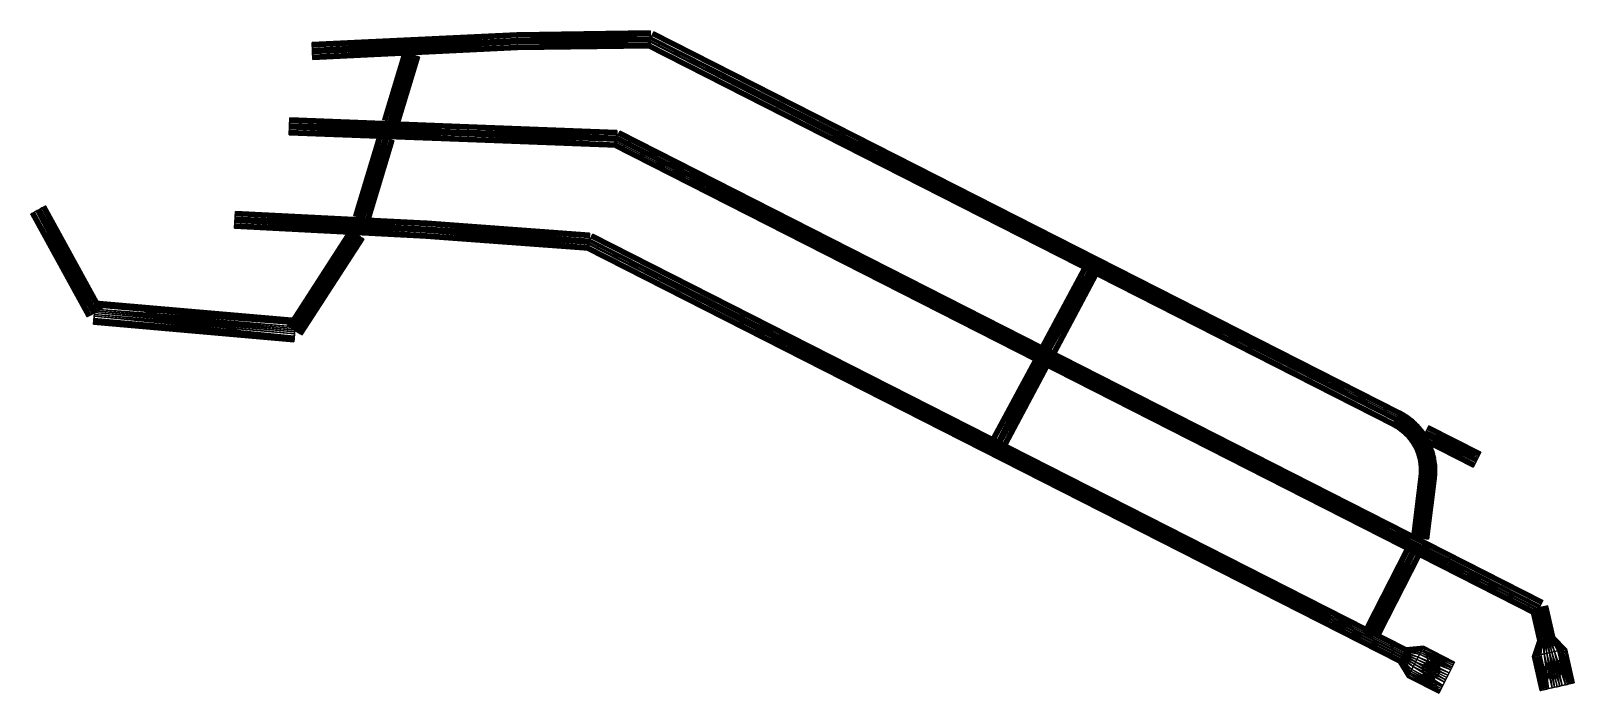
# Model space of a CAD drawing. Header units: metres. Extents: x 13603 to 14134, y -24468 to -24240.
import ezdxf

# ---------------------------------------------------------------- set-up
doc = ezdxf.new("R2010")
doc.units = ezdxf.units.M

msp = doc.modelspace()

# ---------------------------------------------------------------- linework, layer by layer
at = {"layer": 'L1_L2_201308_VentDevel'}
for points in [[(13699.9863, -24243.6758, 1125.5931), (13770.4258, -24240.3184, 1123.9985), (13699.9863, -24243.6758, 1122.232)], [(13699.9863, -24243.6758, 1125.5931), (13770.4258, -24240.3184, 1127.3596), (13770.4258, -24240.3184, 1123.9985)], [(13699.9863, -24243.6758, 1122.232), (13770.4258, -24240.3184, 1123.9985), (13770.7012, -24246.1113, 1123.9985)], [(13699.9863, -24243.6816, 1125.8731), (13770.4258, -24240.3184, 1127.3596), (13699.9863, -24243.6758, 1125.5931)], [(13699.9863, -24243.6816, 1125.8731), (13770.4258, -24240.3242, 1127.6396), (13770.4258, -24240.3184, 1127.3596)], [(13699.9883, -24243.7344, 1126.4333), (13770.4258, -24240.3242, 1127.6396), (13699.9863, -24243.6816, 1125.8731)], [(13699.9883, -24243.7344, 1126.4333), (13770.4277, -24240.377, 1128.1998), (13770.4258, -24240.3242, 1127.6396)], [(13699.9922, -24243.8145, 1126.7134), (13770.4277, -24240.377, 1128.1998), (13699.9883, -24243.7344, 1126.4333)], [(13699.9922, -24243.8145, 1126.7134), (13770.4316, -24240.457, 1128.4799), (13770.4277, -24240.377, 1128.1998)], [(13700, -24243.9648, 1126.9935), (13770.4316, -24240.457, 1128.4799), (13699.9922, -24243.8145, 1126.7134)], [(13700, -24243.9648, 1126.9935), (13770.4395, -24240.6074, 1128.7599), (13770.4316, -24240.457, 1128.4799)], [(13700.0137, -24244.2559, 1127.2736), (13770.4395, -24240.6074, 1128.7599), (13700, -24243.9648, 1126.9935)], [(13700.0137, -24244.2559, 1127.2736), (13770.4531, -24240.8984, 1129.04), (13770.4395, -24240.6074, 1128.7599)], [(13700.0273, -24244.5449, 1127.4304), (13770.4531, -24240.8984, 1129.04), (13700.0137, -24244.2559, 1127.2736)], [(13700.0273, -24244.5449, 1127.4304), (13770.4668, -24241.1875, 1129.1969), (13770.4531, -24240.8984, 1129.04)], [(13700.041, -24244.834, 1127.5536), (13770.4668, -24241.1875, 1129.1969), (13700.0273, -24244.5449, 1127.4304)], [(13700.041, -24244.834, 1127.5536), (13770.4805, -24241.4766, 1129.3201), (13770.4668, -24241.1875, 1129.1969)], [(13700.0547, -24245.123, 1127.6433), (13770.4805, -24241.4766, 1129.3201), (13700.041, -24244.834, 1127.5536)], [(13700.0547, -24245.123, 1127.6433), (13770.4941, -24241.7656, 1129.4098), (13770.4805, -24241.4766, 1129.3201)], [(13700.083, -24245.7031, 1127.7722), (13770.4941, -24241.7656, 1129.4098), (13700.0547, -24245.123, 1127.6433)], [(13700.083, -24245.7031, 1127.7722), (13770.5225, -24242.3457, 1129.5386), (13770.4941, -24241.7656, 1129.4098)], [(13700.1035, -24246.1328, 1127.817), (13770.5225, -24242.3457, 1129.5386), (13700.083, -24245.7031, 1127.7722)], [(13700.1035, -24246.1328, 1127.817), (13770.543, -24242.7754, 1129.5834), (13770.5225, -24242.3457, 1129.5386)], [(13700.1035, -24246.1328, 1127.817), (13770.5635, -24243.2148, 1129.6002), (13770.543, -24242.7754, 1129.5834)], [(13700.124, -24246.5723, 1127.8337), (13770.5635, -24243.2148, 1129.6002), (13700.1035, -24246.1328, 1127.817)], [(13700.124, -24246.5723, 1127.8337), (13770.584, -24243.6543, 1129.5834), (13770.5635, -24243.2148, 1129.6002)], [(13770.5225, -24240.3145, 1127.3591), (13816.2549, -24239.6602, 1124.9132), (13770.5225, -24240.3145, 1123.9985)], [(13770.5225, -24240.3145, 1127.3591), (13816.2549, -24239.6602, 1128.2739), (13816.2549, -24239.6602, 1124.9132)], [(13770.5225, -24240.3145, 1123.9985), (13816.2549, -24239.6602, 1124.9132), (13816.3369, -24245.4609, 1124.9132)], [(13770.5225, -24240.3203, 1127.6392), (13816.2549, -24239.6602, 1128.2739), (13770.5225, -24240.3145, 1127.3591)], [(13770.5225, -24240.3203, 1127.6392), (13816.2549, -24239.666, 1128.554), (13816.2549, -24239.6602, 1128.2739)], [(13770.5225, -24240.373, 1128.1993), (13816.2549, -24239.666, 1128.554), (13770.5225, -24240.3203, 1127.6392)], [(13770.5225, -24240.373, 1128.1993), (13816.2549, -24239.7188, 1129.1141), (13816.2549, -24239.666, 1128.554)], [(13770.5244, -24240.4551, 1128.4794), (13816.2549, -24239.7188, 1129.1141), (13770.5225, -24240.373, 1128.1993)], [(13770.5225, -24240.3145, 1123.9985), (13816.3369, -24245.4609, 1124.9132), (13770.6045, -24246.1152, 1123.9985)], [(13770.5244, -24240.4551, 1128.4794), (13816.2568, -24239.8008, 1129.3941), (13816.2549, -24239.7188, 1129.1141)], [(13770.5264, -24240.6055, 1128.7594), (13816.2568, -24239.8008, 1129.3941), (13770.5244, -24240.4551, 1128.4794)], [(13770.5264, -24240.6055, 1128.7594), (13816.2588, -24239.9512, 1129.6741), (13816.2568, -24239.8008, 1129.3941)], [(13770.5303, -24240.8945, 1129.0395), (13816.2588, -24239.9512, 1129.6741), (13770.5264, -24240.6055, 1128.7594)], [(13770.5303, -24240.8945, 1129.0395), (13816.2627, -24240.2402, 1129.9542), (13816.2588, -24239.9512, 1129.6741)], [(13770.5342, -24241.1855, 1129.1963), (13816.2627, -24240.2402, 1129.9542), (13770.5303, -24240.8945, 1129.0395)], [(13770.5342, -24241.1855, 1129.1963), (13816.2666, -24240.5312, 1130.111), (13816.2627, -24240.2402, 1129.9542)], [(13770.5391, -24241.4746, 1129.3195), (13816.2666, -24240.5312, 1130.111), (13770.5342, -24241.1855, 1129.1963)], [(13770.5391, -24241.4746, 1129.3195), (13816.2715, -24240.8203, 1130.2343), (13816.2666, -24240.5312, 1130.111)], [(13770.543, -24241.7656, 1129.4092), (13816.2715, -24240.8203, 1130.2343), (13770.5391, -24241.4746, 1129.3195)], [(13770.543, -24241.7656, 1129.4092), (13816.2754, -24241.1113, 1130.3239), (13816.2715, -24240.8203, 1130.2343)], [(13770.5508, -24242.3457, 1129.538), (13816.2754, -24241.1113, 1130.3239), (13770.543, -24241.7656, 1129.4092)], [(13770.5508, -24242.3457, 1129.538), (13816.2832, -24241.6914, 1130.4527), (13816.2754, -24241.1113, 1130.3239)], [(13770.5576, -24242.7734, 1129.5828), (13816.2832, -24241.6914, 1130.4527), (13770.5508, -24242.3457, 1129.538)], [(13770.5576, -24242.7734, 1129.5828), (13816.29, -24242.1191, 1130.4975), (13816.2832, -24241.6914, 1130.4527)], [(13770.5576, -24242.7734, 1129.5828), (13816.2959, -24242.5605, 1130.5143), (13816.29, -24242.1191, 1130.4975)], [(13770.5635, -24243.2148, 1129.6002), (13816.2959, -24242.5605, 1130.5143), (13770.5576, -24242.7734, 1129.5828)], [(13770.5635, -24243.2148, 1129.6002), (13816.3018, -24243.002, 1130.4975), (13816.2959, -24242.5605, 1130.5143)], [(13770.5693, -24243.6562, 1129.5828), (13816.3018, -24243.002, 1130.4975), (13770.5635, -24243.2148, 1129.6002)], [(13770.5693, -24243.6562, 1129.5828), (13816.3086, -24243.4297, 1130.4527), (13816.3018, -24243.002, 1130.4975)], [(13770.5762, -24244.084, 1129.538), (13816.3086, -24243.4297, 1130.4527), (13770.5693, -24243.6562, 1129.5828)], [(13770.5762, -24244.084, 1129.538), (13816.3164, -24244.0098, 1130.3239), (13816.3086, -24243.4297, 1130.4527)], [(13817.6104, -24239.9746, 1124.9132), (14074.375, -24370.5156, 1134.5146), (13814.9814, -24245.1465, 1124.9132)], [(13815.6387, -24243.8535, 1130.3258), (14072.4033, -24374.3945, 1139.9272), (13815.9014, -24243.3359, 1130.4547)], [(13815.9014, -24243.3359, 1130.4547), (14072.666, -24373.877, 1140.0562), (13816.0957, -24242.9531, 1130.4995)], [(13815.9014, -24243.3359, 1130.4547), (14072.4033, -24374.3945, 1139.9272), (14072.666, -24373.877, 1140.0562)], [(13816.0957, -24242.9531, 1130.4995), (14072.8604, -24373.4941, 1140.101), (13816.2959, -24242.5605, 1130.5163)], [(13816.0957, -24242.9531, 1130.4995), (14072.666, -24373.877, 1140.0562), (14072.8604, -24373.4941, 1140.101)], [(13816.2959, -24242.5605, 1130.5163), (14073.2607, -24372.709, 1140.101), (13816.4961, -24242.168, 1130.4995)], [(13816.2959, -24242.5605, 1130.5163), (14072.8604, -24373.4941, 1140.101), (14073.0605, -24373.1016, 1140.1177)], [(13816.2959, -24242.5605, 1130.5163), (14073.0605, -24373.1016, 1140.1177), (14073.2607, -24372.709, 1140.101)], [(13816.4961, -24242.168, 1130.4995), (14073.4551, -24372.3262, 1140.0562), (13816.6904, -24241.7852, 1130.4547)], [(13816.4961, -24242.168, 1130.4995), (14073.2607, -24372.709, 1140.101), (14073.4551, -24372.3262, 1140.0562)], [(13816.6904, -24241.7852, 1130.4547), (14073.7178, -24371.8086, 1139.9272), (13816.9531, -24241.2676, 1130.3258)], [(13816.6904, -24241.7852, 1130.4547), (14073.4551, -24372.3262, 1140.0562), (14073.7178, -24371.8086, 1139.9272)], [(13816.9531, -24241.2676, 1130.3258), (14073.8486, -24371.5508, 1139.8376), (13817.084, -24241.0098, 1130.2361)], [(13816.9531, -24241.2676, 1130.3258), (14073.7178, -24371.8086, 1139.9272), (14073.8486, -24371.5508, 1139.8376)], [(13817.084, -24241.0098, 1130.2361), (14073.9805, -24371.293, 1139.7144), (13817.2158, -24240.752, 1130.1129)], [(13817.084, -24241.0098, 1130.2361), (14073.8486, -24371.5508, 1139.8376), (14073.9805, -24371.293, 1139.7144)], [(13817.2158, -24240.752, 1130.1129), (14074.1123, -24371.0332, 1139.5574), (13817.3477, -24240.4922, 1129.956)], [(13817.2158, -24240.752, 1130.1129), (14073.9805, -24371.293, 1139.7144), (14074.1123, -24371.0332, 1139.5574)], [(13817.3477, -24240.4922, 1129.956), (14074.2432, -24370.7754, 1139.2773), (13817.4785, -24240.2344, 1129.6758)], [(13817.3477, -24240.4922, 1129.956), (14074.1123, -24371.0332, 1139.5574), (14074.2432, -24370.7754, 1139.2773)], [(13817.4785, -24240.2344, 1129.6758), (14074.3115, -24370.6406, 1138.9971), (13817.5469, -24240.0996, 1129.3957)], [(13817.4785, -24240.2344, 1129.6758), (14074.2432, -24370.7754, 1139.2773), (14074.3115, -24370.6406, 1138.9971)], [(13817.5469, -24240.0996, 1129.3957), (14074.3486, -24370.5684, 1138.717), (13817.584, -24240.0273, 1129.1155)], [(13817.5469, -24240.0996, 1129.3957), (14074.3115, -24370.6406, 1138.9971), (14074.3486, -24370.5684, 1138.717)], [(13817.584, -24240.0273, 1129.1155), (14074.3721, -24370.5215, 1138.1567), (13817.6074, -24239.9805, 1128.5552)], [(13817.584, -24240.0273, 1129.1155), (14074.3486, -24370.5684, 1138.717), (14074.3721, -24370.5215, 1138.1567)], [(13817.6074, -24239.9805, 1128.5552), (14074.375, -24370.5156, 1137.8765), (13817.6104, -24239.9746, 1128.2751)], [(13817.6074, -24239.9805, 1128.5552), (14074.3721, -24370.5215, 1138.1567), (14074.375, -24370.5156, 1137.8765)], [(13817.6104, -24239.9746, 1128.2751), (14074.375, -24370.5156, 1134.5146), (13817.6104, -24239.9746, 1124.9132)], [(13817.6104, -24239.9746, 1128.2751), (14074.375, -24370.5156, 1137.8765), (14074.375, -24370.5156, 1134.5146)], [(13699.9863, -24243.6758, 1122.232), (13770.7012, -24246.1113, 1123.9985), (13700.2617, -24249.4688, 1122.232)], [(13700.1445, -24247.0117, 1127.817), (13770.584, -24243.6543, 1129.5834), (13700.124, -24246.5723, 1127.8337)], [(13700.1445, -24247.0117, 1127.817), (13770.6045, -24244.084, 1129.5386), (13770.584, -24243.6543, 1129.5834)], [(13700.165, -24247.4414, 1127.7722), (13770.6045, -24244.084, 1129.5386), (13700.1445, -24247.0117, 1127.817)], [(13700.165, -24247.4414, 1127.7722), (13770.6328, -24244.6641, 1129.4098), (13770.6045, -24244.084, 1129.5386)], [(13700.1934, -24248.0215, 1127.6433), (13770.6328, -24244.6641, 1129.4098), (13700.165, -24247.4414, 1127.7722)], [(13700.1934, -24248.0215, 1127.6433), (13770.6465, -24244.9531, 1129.3201), (13770.6328, -24244.6641, 1129.4098)], [(13700.207, -24248.3105, 1127.5536), (13770.6465, -24244.9531, 1129.3201), (13700.1934, -24248.0215, 1127.6433)], [(13700.207, -24248.3105, 1127.5536), (13770.6602, -24245.2422, 1129.1969), (13770.6465, -24244.9531, 1129.3201)], [(13700.2207, -24248.5996, 1127.4304), (13770.6602, -24245.2422, 1129.1969), (13700.207, -24248.3105, 1127.5536)], [(13700.2207, -24248.5996, 1127.4304), (13770.6738, -24245.5312, 1129.04), (13770.6602, -24245.2422, 1129.1969)], [(13700.2344, -24248.8887, 1127.2736), (13770.6738, -24245.5312, 1129.04), (13700.2207, -24248.5996, 1127.4304)], [(13700.2344, -24248.8887, 1127.2736), (13770.6875, -24245.8223, 1128.7599), (13770.6738, -24245.5312, 1129.04)], [(13700.248, -24249.1797, 1126.9935), (13770.6875, -24245.8223, 1128.7599), (13700.2344, -24248.8887, 1127.2736)], [(13700.248, -24249.1797, 1126.9935), (13770.6953, -24245.9727, 1128.4799), (13770.6875, -24245.8223, 1128.7599)], [(13700.2559, -24249.3301, 1126.7134), (13770.6953, -24245.9727, 1128.4799), (13700.248, -24249.1797, 1126.9935)], [(13700.2559, -24249.3301, 1126.7134), (13770.6992, -24246.0527, 1128.1998), (13770.6953, -24245.9727, 1128.4799)], [(13700.2598, -24249.4102, 1126.4333), (13770.6992, -24246.0527, 1128.1998), (13700.2559, -24249.3301, 1126.7134)], [(13700.2598, -24249.4102, 1126.4333), (13770.7012, -24246.1055, 1127.6396), (13770.6992, -24246.0527, 1128.1998)], [(13700.2617, -24249.4629, 1125.8731), (13770.7012, -24246.1055, 1127.6396), (13700.2598, -24249.4102, 1126.4333)], [(13700.2617, -24249.4629, 1125.8731), (13770.7012, -24246.1113, 1127.3596), (13770.7012, -24246.1055, 1127.6396)], [(13700.2617, -24249.4688, 1122.232), (13770.7012, -24246.1113, 1123.9985), (13700.2617, -24249.4688, 1125.5931)], [(13700.2617, -24249.4688, 1125.5931), (13770.7012, -24246.1113, 1123.9985), (13770.7012, -24246.1113, 1127.3596)], [(13700.2617, -24249.4688, 1125.5931), (13770.7012, -24246.1113, 1127.3596), (13700.2617, -24249.4629, 1125.8731)], [(13724.3271, -24270.1133, 1126.2348), (13731.3447, -24247.0117, 1123.0811), (13724.3271, -24270.1133, 1122.8747)], [(13724.3271, -24270.1133, 1126.2348), (13731.3447, -24247.0117, 1126.4412), (13731.3447, -24247.0117, 1123.0811)], [(13724.3271, -24270.1133, 1122.8747), (13731.3447, -24247.0117, 1123.0811), (13736.8936, -24248.6992, 1123.0811)], [(13724.332, -24270.1152, 1126.5148), (13731.3447, -24247.0117, 1126.4412), (13724.3271, -24270.1133, 1126.2348)], [(13724.3271, -24270.1133, 1122.8747), (13736.8936, -24248.6992, 1123.0811), (13729.876, -24271.8008, 1122.8747)], [(13724.332, -24270.1152, 1126.5148), (13731.3496, -24247.0137, 1126.7213), (13731.3447, -24247.0117, 1126.4412)], [(13724.3818, -24270.1309, 1127.0748), (13731.3496, -24247.0137, 1126.7213), (13724.332, -24270.1152, 1126.5148)], [(13724.3818, -24270.1309, 1127.0748), (13731.3994, -24247.0293, 1127.2812), (13731.3496, -24247.0137, 1126.7213)], [(13724.46, -24270.1543, 1127.3549), (13731.3994, -24247.0293, 1127.2812), (13724.3818, -24270.1309, 1127.0748)], [(13724.46, -24270.1543, 1127.3549), (13731.4775, -24247.0527, 1127.5613), (13731.3994, -24247.0293, 1127.2812)], [(13724.6045, -24270.1992, 1127.6349), (13731.4775, -24247.0527, 1127.5613), (13724.46, -24270.1543, 1127.3549)], [(13724.6045, -24270.1992, 1127.6349), (13731.6221, -24247.0977, 1127.8413), (13731.4775, -24247.0527, 1127.5613)], [(13724.8818, -24270.2832, 1127.9149), (13731.6221, -24247.0977, 1127.8413), (13724.6045, -24270.1992, 1127.6349)], [(13724.8818, -24270.2832, 1127.9149), (13731.8994, -24247.1816, 1128.1213), (13731.6221, -24247.0977, 1127.8413)], [(13725.1592, -24270.3672, 1128.0717), (13731.8994, -24247.1816, 1128.1213), (13724.8818, -24270.2832, 1127.9149)], [(13725.1592, -24270.3672, 1128.0717), (13732.1768, -24247.2656, 1128.2781), (13731.8994, -24247.1816, 1128.1213)], [(13725.4365, -24270.4512, 1128.1949), (13732.1768, -24247.2656, 1128.2781), (13725.1592, -24270.3672, 1128.0717)], [(13725.4365, -24270.4512, 1128.1949), (13732.4541, -24247.3496, 1128.4013), (13732.1768, -24247.2656, 1128.2781)], [(13725.7139, -24270.5352, 1128.2845), (13732.4541, -24247.3496, 1128.4013), (13725.4365, -24270.4512, 1128.1949)], [(13725.7139, -24270.5352, 1128.2845), (13732.7314, -24247.4336, 1128.4909), (13732.4541, -24247.3496, 1128.4013)], [(13726.2695, -24270.7051, 1128.4133), (13732.7314, -24247.4336, 1128.4909), (13725.7139, -24270.5352, 1128.2845)], [(13726.2695, -24270.7051, 1128.4133), (13733.2871, -24247.6035, 1128.6197), (13732.7314, -24247.4336, 1128.4909)], [(13726.6797, -24270.8281, 1128.4581), (13733.2871, -24247.6035, 1128.6197), (13726.2695, -24270.7051, 1128.4133)], [(13726.6797, -24270.8281, 1128.4581), (13733.6973, -24247.7266, 1128.6645), (13733.2871, -24247.6035, 1128.6197)], [(13726.6797, -24270.8281, 1128.4581), (13734.1191, -24247.8555, 1128.6813), (13733.6973, -24247.7266, 1128.6645)], [(13727.1016, -24270.957, 1128.4749), (13734.1191, -24247.8555, 1128.6813), (13726.6797, -24270.8281, 1128.4581)], [(13727.1016, -24270.957, 1128.4749), (13734.541, -24247.9844, 1128.6645), (13734.1191, -24247.8555, 1128.6813)], [(13727.5234, -24271.0859, 1128.4581), (13734.541, -24247.9844, 1128.6645), (13727.1016, -24270.957, 1128.4749)], [(13727.9336, -24271.209, 1128.4133), (13734.541, -24247.9844, 1128.6645), (13727.5234, -24271.0859, 1128.4581)], [(13727.9336, -24271.209, 1128.4133), (13734.9512, -24248.1074, 1128.6197), (13734.541, -24247.9844, 1128.6645)], [(13727.9336, -24271.209, 1128.4133), (13735.5068, -24248.2773, 1128.4909), (13734.9512, -24248.1074, 1128.6197)], [(13728.4893, -24271.3789, 1128.2845), (13735.5068, -24248.2773, 1128.4909), (13727.9336, -24271.209, 1128.4133)], [(13728.4893, -24271.3789, 1128.2845), (13735.7842, -24248.3613, 1128.4013), (13735.5068, -24248.2773, 1128.4909)], [(13728.7666, -24271.4629, 1128.1949), (13735.7842, -24248.3613, 1128.4013), (13728.4893, -24271.3789, 1128.2845)], [(13728.7666, -24271.4629, 1128.1949), (13736.0615, -24248.4453, 1128.2781), (13735.7842, -24248.3613, 1128.4013)], [(13729.0439, -24271.5469, 1128.0717), (13736.0615, -24248.4453, 1128.2781), (13728.7666, -24271.4629, 1128.1949)], [(13729.0439, -24271.5469, 1128.0717), (13736.3389, -24248.5293, 1128.1213), (13736.0615, -24248.4453, 1128.2781)], [(13729.3213, -24271.6309, 1127.9149), (13736.3389, -24248.5293, 1128.1213), (13729.0439, -24271.5469, 1128.0717)], [(13729.3213, -24271.6309, 1127.9149), (13736.6162, -24248.6133, 1127.8413), (13736.3389, -24248.5293, 1128.1213)], [(13729.5986, -24271.7148, 1127.6349), (13736.6162, -24248.6133, 1127.8413), (13729.3213, -24271.6309, 1127.9149)], [(13729.5986, -24271.7148, 1127.6349), (13736.7607, -24248.6582, 1127.5613), (13736.6162, -24248.6133, 1127.8413)], [(13729.7432, -24271.7598, 1127.3549), (13736.7607, -24248.6582, 1127.5613), (13729.5986, -24271.7148, 1127.6349)], [(13729.7432, -24271.7598, 1127.3549), (13736.8389, -24248.6816, 1127.2812), (13736.7607, -24248.6582, 1127.5613)], [(13729.8213, -24271.7832, 1127.0748), (13736.8389, -24248.6816, 1127.2812), (13729.7432, -24271.7598, 1127.3549)], [(13729.8213, -24271.7832, 1127.0748), (13736.8887, -24248.6973, 1126.7213), (13736.8389, -24248.6816, 1127.2812)], [(13729.8711, -24271.7988, 1126.5148), (13736.8887, -24248.6973, 1126.7213), (13729.8213, -24271.7832, 1127.0748)], [(13729.8711, -24271.7988, 1126.5148), (13736.8936, -24248.6992, 1126.4412), (13736.8887, -24248.6973, 1126.7213)], [(13729.876, -24271.8008, 1126.2348), (13736.8936, -24248.6992, 1126.4412), (13729.8711, -24271.7988, 1126.5148)], [(13729.876, -24271.8008, 1122.8747), (13736.8936, -24248.6992, 1123.0811), (13729.876, -24271.8008, 1126.2348)], [(13729.876, -24271.8008, 1126.2348), (13736.8936, -24248.6992, 1123.0811), (13736.8936, -24248.6992, 1126.4412)], [(13770.584, -24244.6641, 1129.4092), (13816.3164, -24244.0098, 1130.3239), (13770.5762, -24244.084, 1129.538)], [(13770.584, -24244.6641, 1129.4092), (13816.3203, -24244.3008, 1130.2343), (13816.3164, -24244.0098, 1130.3239)], [(13770.5879, -24244.9551, 1129.3195), (13816.3203, -24244.3008, 1130.2343), (13770.584, -24244.6641, 1129.4092)], [(13770.5879, -24244.9551, 1129.3195), (13816.3252, -24244.5898, 1130.111), (13816.3203, -24244.3008, 1130.2343)], [(13770.5928, -24245.2441, 1129.1963), (13816.3252, -24244.5898, 1130.111), (13770.5879, -24244.9551, 1129.3195)], [(13770.5928, -24245.2441, 1129.1963), (13816.3291, -24244.8809, 1129.9542), (13816.3252, -24244.5898, 1130.111)], [(13770.5967, -24245.5352, 1129.0395), (13816.3291, -24244.8809, 1129.9542), (13770.5928, -24245.2441, 1129.1963)], [(13770.5967, -24245.5352, 1129.0395), (13816.333, -24245.1699, 1129.6741), (13816.3291, -24244.8809, 1129.9542)], [(13770.6006, -24245.8242, 1128.7594), (13816.333, -24245.1699, 1129.6741), (13770.5967, -24245.5352, 1129.0395)], [(13770.6006, -24245.8242, 1128.7594), (13816.335, -24245.3203, 1129.3941), (13816.333, -24245.1699, 1129.6741)], [(13770.6025, -24245.9746, 1128.4794), (13816.335, -24245.3203, 1129.3941), (13770.6006, -24245.8242, 1128.7594)], [(13770.6025, -24245.9746, 1128.4794), (13816.3369, -24245.4023, 1129.1141), (13816.335, -24245.3203, 1129.3941)], [(13770.6045, -24246.0566, 1128.1993), (13816.3369, -24245.4023, 1129.1141), (13770.6025, -24245.9746, 1128.4794)], [(13770.6045, -24246.0566, 1128.1993), (13816.3369, -24245.4551, 1128.554), (13816.3369, -24245.4023, 1129.1141)], [(13770.6045, -24246.1094, 1127.6392), (13816.3369, -24245.4609, 1128.2739), (13816.3369, -24245.4551, 1128.554)], [(13770.6045, -24246.1094, 1127.6392), (13816.3369, -24245.4551, 1128.554), (13770.6045, -24246.0566, 1128.1993)], [(13770.6045, -24246.1152, 1123.9985), (13816.3369, -24245.4609, 1124.9132), (13770.6045, -24246.1152, 1127.3591)], [(13770.6045, -24246.1152, 1127.3591), (13816.3369, -24245.4609, 1124.9132), (13816.3369, -24245.4609, 1128.2739)], [(13770.6045, -24246.1152, 1127.3591), (13816.3369, -24245.4609, 1128.2739), (13770.6045, -24246.1094, 1127.6392)], [(13814.9814, -24245.1465, 1128.2751), (14071.7461, -24375.6875, 1137.8765), (13814.9844, -24245.1406, 1128.5552)], [(13814.9814, -24245.1465, 1124.9132), (14074.375, -24370.5156, 1134.5146), (14071.7461, -24375.6875, 1134.5146)], [(13814.9814, -24245.1465, 1124.9132), (14071.7461, -24375.6875, 1134.5146), (13814.9814, -24245.1465, 1128.2751)], [(13814.9814, -24245.1465, 1128.2751), (14071.7461, -24375.6875, 1134.5146), (14071.7461, -24375.6875, 1137.8765)], [(13814.9844, -24245.1406, 1128.5552), (14071.749, -24375.6816, 1138.1567), (13815.0078, -24245.0938, 1129.1155)], [(13814.9844, -24245.1406, 1128.5552), (14071.7461, -24375.6875, 1137.8765), (14071.749, -24375.6816, 1138.1567)], [(13815.0078, -24245.0938, 1129.1155), (14071.7725, -24375.6348, 1138.717), (13815.0449, -24245.0215, 1129.3957)], [(13815.0078, -24245.0938, 1129.1155), (14071.749, -24375.6816, 1138.1567), (14071.7725, -24375.6348, 1138.717)], [(13815.0449, -24245.0215, 1129.3957), (14071.8096, -24375.5625, 1138.9971), (13815.1133, -24244.8867, 1129.6758)], [(13815.0449, -24245.0215, 1129.3957), (14071.7725, -24375.6348, 1138.717), (14071.8096, -24375.5625, 1138.9971)], [(13815.1133, -24244.8867, 1129.6758), (14071.8779, -24375.4277, 1139.2773), (13815.2441, -24244.6289, 1129.956)], [(13815.1133, -24244.8867, 1129.6758), (14071.8096, -24375.5625, 1138.9971), (14071.8779, -24375.4277, 1139.2773)], [(13815.2441, -24244.6289, 1129.956), (14072.0088, -24375.1699, 1139.5574), (13815.376, -24244.3691, 1130.1129)], [(13815.2441, -24244.6289, 1129.956), (14071.8779, -24375.4277, 1139.2773), (14072.0088, -24375.1699, 1139.5574)], [(13815.376, -24244.3691, 1130.1129), (14072.1406, -24374.9102, 1139.7144), (13815.5078, -24244.1113, 1130.2361)], [(13815.376, -24244.3691, 1130.1129), (14072.0088, -24375.1699, 1139.5574), (14072.1406, -24374.9102, 1139.7144)], [(13815.5078, -24244.1113, 1130.2361), (14072.2725, -24374.6523, 1139.8376), (13815.6387, -24243.8535, 1130.3258)], [(13815.5078, -24244.1113, 1130.2361), (14072.1406, -24374.9102, 1139.7144), (14072.2725, -24374.6523, 1139.8376)], [(13815.6387, -24243.8535, 1130.3258), (14072.2725, -24374.6523, 1139.8376), (14072.4033, -24374.3945, 1139.9272)], [(13692.3428, -24269.6387, 1122.055), (13753.5703, -24277.7676, 1123.5042), (13692.1221, -24275.4355, 1122.055)], [(13692.3203, -24270.2188, 1127.0964), (13753.7803, -24272.2617, 1128.2651), (13692.3311, -24269.9297, 1126.8163)], [(13692.3311, -24269.9297, 1126.8163), (13753.7861, -24272.1094, 1127.9851), (13692.3369, -24269.7773, 1126.5363)], [(13692.3311, -24269.9297, 1126.8163), (13753.7803, -24272.2617, 1128.2651), (13753.7861, -24272.1094, 1127.9851)], [(13692.3369, -24269.7773, 1126.5363), (13753.7891, -24272.0293, 1127.7051), (13692.3398, -24269.6973, 1126.2562)], [(13692.3369, -24269.7773, 1126.5363), (13753.7861, -24272.1094, 1127.9851), (13753.7891, -24272.0293, 1127.7051)], [(13692.3398, -24269.6973, 1126.2562), (13753.791, -24271.9766, 1127.145), (13692.3418, -24269.6445, 1125.696)], [(13692.3398, -24269.6973, 1126.2562), (13753.7891, -24272.0293, 1127.7051), (13753.791, -24271.9766, 1127.145)], [(13692.3418, -24269.6445, 1125.696), (13753.791, -24271.9707, 1126.8649), (13692.3428, -24269.6387, 1125.416)], [(13692.3418, -24269.6445, 1125.696), (13753.791, -24271.9766, 1127.145), (13753.791, -24271.9707, 1126.8649)], [(13692.3428, -24269.6387, 1125.416), (13753.791, -24271.9707, 1123.5042), (13692.3428, -24269.6387, 1122.055)], [(13692.3428, -24269.6387, 1125.416), (13753.791, -24271.9707, 1126.8649), (13753.791, -24271.9707, 1123.5042)], [(13692.3428, -24269.6387, 1122.055), (13753.791, -24271.9707, 1123.5042), (13753.5703, -24277.7676, 1123.5042)], [(13692.125, -24275.377, 1126.2562), (13753.5723, -24277.709, 1127.7051), (13692.1279, -24275.2969, 1126.5363)], [(13692.1279, -24275.2969, 1126.5363), (13753.5752, -24277.6289, 1127.9851), (13692.1338, -24275.1445, 1126.8163)], [(13692.1279, -24275.2969, 1126.5363), (13753.5723, -24277.709, 1127.7051), (13753.5752, -24277.6289, 1127.9851)], [(13692.1338, -24275.1445, 1126.8163), (13753.5811, -24277.4766, 1128.2651), (13692.1445, -24274.8555, 1127.0964)], [(13692.1338, -24275.1445, 1126.8163), (13753.5752, -24277.6289, 1127.9851), (13753.5811, -24277.4766, 1128.2651)], [(13692.1445, -24274.8555, 1127.0964), (13753.5928, -24277.1875, 1128.5452), (13692.1553, -24274.5664, 1127.2532)], [(13692.1445, -24274.8555, 1127.0964), (13753.5811, -24277.4766, 1128.2651), (13753.5928, -24277.1875, 1128.5452)], [(13692.1553, -24274.5664, 1127.2532), (13753.6035, -24276.8984, 1128.702), (13692.166, -24274.2754, 1127.3765)], [(13692.1553, -24274.5664, 1127.2532), (13753.5928, -24277.1875, 1128.5452), (13753.6035, -24276.8984, 1128.702)], [(13692.166, -24274.2754, 1127.3765), (13753.6143, -24276.6074, 1128.8253), (13692.1777, -24273.9863, 1127.4661)], [(13692.166, -24274.2754, 1127.3765), (13753.6035, -24276.8984, 1128.702), (13753.6143, -24276.6074, 1128.8253)], [(13692.1777, -24273.9863, 1127.4661), (13753.626, -24276.3184, 1128.9149), (13692.1992, -24273.4062, 1127.5949)], [(13692.1777, -24273.9863, 1127.4661), (13753.6143, -24276.6074, 1128.8253), (13753.626, -24276.3184, 1128.9149)], [(13692.1992, -24273.4062, 1127.5949), (13753.6475, -24275.7383, 1129.0437), (13692.2158, -24272.9785, 1127.6398)], [(13692.1992, -24273.4062, 1127.5949), (13753.626, -24276.3184, 1128.9149), (13753.6475, -24275.7383, 1129.0437)], [(13692.2158, -24272.9785, 1127.6398), (13753.6641, -24275.3105, 1129.0885), (13692.2324, -24272.5371, 1127.6566)], [(13692.2158, -24272.9785, 1127.6398), (13753.6475, -24275.7383, 1129.0437), (13753.6641, -24275.3105, 1129.0885)], [(13692.2324, -24272.5371, 1127.6566), (13753.6973, -24274.4277, 1129.0885), (13692.249, -24272.0957, 1127.6398)], [(13692.2324, -24272.5371, 1127.6566), (13753.6641, -24275.3105, 1129.0885), (13753.6807, -24274.8691, 1129.1053)], [(13692.2324, -24272.5371, 1127.6566), (13753.6807, -24274.8691, 1129.1053), (13753.6973, -24274.4277, 1129.0885)], [(13692.249, -24272.0957, 1127.6398), (13753.7139, -24274, 1129.0437), (13692.2656, -24271.668, 1127.5949)], [(13692.249, -24272.0957, 1127.6398), (13753.6973, -24274.4277, 1129.0885), (13753.7139, -24274, 1129.0437)], [(13692.2656, -24271.668, 1127.5949), (13753.7354, -24273.4199, 1128.9149), (13692.2871, -24271.0879, 1127.4661)], [(13692.2656, -24271.668, 1127.5949), (13753.7139, -24274, 1129.0437), (13753.7354, -24273.4199, 1128.9149)], [(13692.2871, -24271.0879, 1127.4661), (13753.7471, -24273.1309, 1128.8253), (13692.2988, -24270.7988, 1127.3765)], [(13692.2871, -24271.0879, 1127.4661), (13753.7354, -24273.4199, 1128.9149), (13753.7471, -24273.1309, 1128.8253)], [(13692.2988, -24270.7988, 1127.3765), (13753.7578, -24272.8398, 1128.702), (13692.3096, -24270.5078, 1127.2532)], [(13692.2988, -24270.7988, 1127.3765), (13753.7471, -24273.1309, 1128.8253), (13753.7578, -24272.8398, 1128.702)], [(13692.3096, -24270.5078, 1127.2532), (13753.7686, -24272.5508, 1128.5452), (13692.3203, -24270.2188, 1127.0964)], [(13692.3096, -24270.5078, 1127.2532), (13753.7578, -24272.8398, 1128.702), (13753.7686, -24272.5508, 1128.5452)], [(13692.3203, -24270.2188, 1127.0964), (13753.7686, -24272.5508, 1128.5452), (13753.7803, -24272.2617, 1128.2651)], [(13753.791, -24271.9707, 1123.5042), (13804.7783, -24273.9121, 1124.5247), (13753.5703, -24277.7676, 1123.5042)], [(13753.5703, -24277.7676, 1123.5042), (13804.7783, -24273.9121, 1124.5247), (13804.5576, -24279.709, 1124.5247)], [(13753.6475, -24275.7383, 1129.0437), (13804.6348, -24277.6797, 1130.0642), (13753.6641, -24275.3105, 1129.0885)], [(13753.6641, -24275.3105, 1129.0885), (13804.6514, -24277.252, 1130.109), (13753.6807, -24274.8691, 1129.1053)], [(13753.6641, -24275.3105, 1129.0885), (13804.6348, -24277.6797, 1130.0642), (13804.6514, -24277.252, 1130.109)], [(13753.6807, -24274.8691, 1129.1053), (13804.6846, -24276.3691, 1130.109), (13753.6973, -24274.4277, 1129.0885)], [(13753.6807, -24274.8691, 1129.1053), (13804.6514, -24277.252, 1130.109), (13804.668, -24276.8105, 1130.1259)], [(13753.6807, -24274.8691, 1129.1053), (13804.668, -24276.8105, 1130.1259), (13804.6846, -24276.3691, 1130.109)], [(13753.6973, -24274.4277, 1129.0885), (13804.7012, -24275.9414, 1130.0642), (13753.7139, -24274, 1129.0437)], [(13753.6973, -24274.4277, 1129.0885), (13804.6846, -24276.3691, 1130.109), (13804.7012, -24275.9414, 1130.0642)], [(13753.7139, -24274, 1129.0437), (13804.7227, -24275.3613, 1129.9354), (13753.7354, -24273.4199, 1128.9149)], [(13753.7139, -24274, 1129.0437), (13804.7012, -24275.9414, 1130.0642), (13804.7227, -24275.3613, 1129.9354)], [(13753.7354, -24273.4199, 1128.9149), (13804.7344, -24275.0723, 1129.8458), (13753.7471, -24273.1309, 1128.8253)], [(13753.7354, -24273.4199, 1128.9149), (13804.7227, -24275.3613, 1129.9354), (13804.7344, -24275.0723, 1129.8458)], [(13753.7471, -24273.1309, 1128.8253), (13804.7451, -24274.7812, 1129.7225), (13753.7578, -24272.8398, 1128.702)], [(13753.7471, -24273.1309, 1128.8253), (13804.7344, -24275.0723, 1129.8458), (13804.7451, -24274.7812, 1129.7225)], [(13753.7578, -24272.8398, 1128.702), (13804.7559, -24274.4922, 1129.5657), (13753.7686, -24272.5508, 1128.5452)], [(13753.7578, -24272.8398, 1128.702), (13804.7451, -24274.7812, 1129.7225), (13804.7559, -24274.4922, 1129.5657)], [(13753.7686, -24272.5508, 1128.5452), (13804.7676, -24274.2031, 1129.2856), (13753.7803, -24272.2617, 1128.2651)], [(13753.7686, -24272.5508, 1128.5452), (13804.7559, -24274.4922, 1129.5657), (13804.7676, -24274.2031, 1129.2856)], [(13753.7803, -24272.2617, 1128.2651), (13804.7734, -24274.0508, 1129.0056), (13753.7861, -24272.1094, 1127.9851)], [(13753.7803, -24272.2617, 1128.2651), (13804.7676, -24274.2031, 1129.2856), (13804.7734, -24274.0508, 1129.0056)], [(13753.7861, -24272.1094, 1127.9851), (13804.7764, -24273.9707, 1128.7256), (13753.7891, -24272.0293, 1127.7051)], [(13753.7861, -24272.1094, 1127.9851), (13804.7734, -24274.0508, 1129.0056), (13804.7764, -24273.9707, 1128.7256)], [(13753.7891, -24272.0293, 1127.7051), (13804.7783, -24273.918, 1128.1655), (13753.791, -24271.9766, 1127.145)], [(13753.7891, -24272.0293, 1127.7051), (13804.7764, -24273.9707, 1128.7256), (13804.7783, -24273.918, 1128.1655)], [(13753.791, -24271.9707, 1126.8649), (13804.7783, -24273.9121, 1124.5247), (13753.791, -24271.9707, 1123.5042)], [(13753.791, -24271.9707, 1126.8649), (13804.7783, -24273.9121, 1127.8854), (13804.7783, -24273.9121, 1124.5247)], [(13753.791, -24271.9766, 1127.145), (13804.7783, -24273.9121, 1127.8854), (13753.791, -24271.9707, 1126.8649)], [(13753.791, -24271.9766, 1127.145), (13804.7783, -24273.918, 1128.1655), (13804.7783, -24273.9121, 1127.8854)], [(13805.9824, -24274.2246, 1124.5247), (14123.5234, -24435.6641, 1136.3988), (13803.3535, -24279.3965, 1124.5247)], [(13805.3252, -24275.5176, 1129.9373), (14122.9971, -24436.6992, 1141.7217), (13805.4561, -24275.2598, 1129.8477)], [(13805.4561, -24275.2598, 1129.8477), (14123.1289, -24436.4414, 1141.5985), (13805.5879, -24275.002, 1129.7244)], [(13805.4561, -24275.2598, 1129.8477), (14122.9971, -24436.6992, 1141.7217), (14123.1289, -24436.4414, 1141.5985)], [(13805.5879, -24275.002, 1129.7244), (14123.2607, -24436.1816, 1141.4416), (13805.7197, -24274.7422, 1129.5675)], [(13805.5879, -24275.002, 1129.7244), (14123.1289, -24436.4414, 1141.5985), (14123.2607, -24436.1816, 1141.4416)], [(13805.7197, -24274.7422, 1129.5675), (14123.3916, -24435.9238, 1141.1614), (13805.8506, -24274.4844, 1129.2874)], [(13805.7197, -24274.7422, 1129.5675), (14123.2607, -24436.1816, 1141.4416), (14123.3916, -24435.9238, 1141.1614)], [(13805.8506, -24274.4844, 1129.2874), (14123.46, -24435.7891, 1140.8813), (13805.9189, -24274.3496, 1129.0072)], [(13805.8506, -24274.4844, 1129.2874), (14123.3916, -24435.9238, 1141.1614), (14123.46, -24435.7891, 1140.8813)], [(13805.9189, -24274.3496, 1129.0072), (14123.4971, -24435.7168, 1140.6011), (13805.9561, -24274.2773, 1128.7271)], [(13805.9189, -24274.3496, 1129.0072), (14123.46, -24435.7891, 1140.8813), (14123.4971, -24435.7168, 1140.6011)], [(13805.9561, -24274.2773, 1128.7271), (14123.5205, -24435.6699, 1140.0408), (13805.9795, -24274.2305, 1128.1667)], [(13805.9561, -24274.2773, 1128.7271), (14123.4971, -24435.7168, 1140.6011), (14123.5205, -24435.6699, 1140.0408)], [(13805.9795, -24274.2305, 1128.1667), (14123.5234, -24435.6641, 1139.7607), (13805.9824, -24274.2246, 1127.8866)], [(13805.9795, -24274.2305, 1128.1667), (14123.5205, -24435.6699, 1140.0408), (14123.5234, -24435.6641, 1139.7607)], [(13805.9824, -24274.2246, 1127.8866), (14123.5234, -24435.6641, 1136.3988), (13805.9824, -24274.2246, 1124.5247)], [(13805.9824, -24274.2246, 1127.8866), (14123.5234, -24435.6641, 1139.7607), (14123.5234, -24435.6641, 1136.3988)], [(13692.1221, -24275.4355, 1125.416), (13753.5703, -24277.7676, 1126.8649), (13692.123, -24275.4297, 1125.696)], [(13692.1221, -24275.4355, 1122.055), (13753.5703, -24277.7676, 1123.5042), (13692.1221, -24275.4355, 1125.416)], [(13692.1221, -24275.4355, 1125.416), (13753.5703, -24277.7676, 1123.5042), (13753.5703, -24277.7676, 1126.8649)], [(13692.123, -24275.4297, 1125.696), (13753.5703, -24277.7617, 1127.145), (13692.125, -24275.377, 1126.2562)], [(13692.123, -24275.4297, 1125.696), (13753.5703, -24277.7676, 1126.8649), (13753.5703, -24277.7617, 1127.145)], [(13692.125, -24275.377, 1126.2562), (13753.5703, -24277.7617, 1127.145), (13753.5723, -24277.709, 1127.7051)], [(13714.2686, -24303.1973, 1125.9805), (13722.5801, -24275.8535, 1122.8387), (13714.2686, -24303.1973, 1122.6204)], [(13714.2686, -24303.1973, 1125.9805), (13722.5801, -24275.8535, 1126.1989), (13722.5801, -24275.8535, 1122.8387)], [(13714.2686, -24303.1973, 1122.6204), (13722.5801, -24275.8535, 1122.8387), (13728.1289, -24277.541, 1122.8387)], [(13714.2734, -24303.1992, 1126.2605), (13722.5801, -24275.8535, 1126.1989), (13714.2686, -24303.1973, 1125.9805)], [(13714.2686, -24303.1973, 1122.6204), (13728.1289, -24277.541, 1122.8387), (13719.8174, -24304.8848, 1122.6204)], [(13714.2734, -24303.1992, 1126.2605), (13722.585, -24275.8555, 1126.4788), (13722.5801, -24275.8535, 1126.1989)], [(13714.3242, -24303.2148, 1126.8206), (13722.585, -24275.8555, 1126.4788), (13714.2734, -24303.1992, 1126.2605)], [(13714.3242, -24303.2148, 1126.8206), (13722.6357, -24275.8711, 1127.0389), (13722.585, -24275.8555, 1126.4788)], [(13714.4014, -24303.2383, 1127.1005), (13722.6357, -24275.8711, 1127.0389), (13714.3242, -24303.2148, 1126.8206)], [(13714.4014, -24303.2383, 1127.1005), (13722.7129, -24275.8945, 1127.3188), (13722.6357, -24275.8711, 1127.0389)], [(13714.5459, -24303.2812, 1127.3806), (13722.7129, -24275.8945, 1127.3188), (13714.4014, -24303.2383, 1127.1005)], [(13714.5459, -24303.2812, 1127.3806), (13722.8574, -24275.9375, 1127.5989), (13722.7129, -24275.8945, 1127.3188)], [(13714.8232, -24303.3672, 1127.6606), (13722.8574, -24275.9375, 1127.5989), (13714.5459, -24303.2812, 1127.3806)], [(13714.8232, -24303.3672, 1127.6606), (13723.1348, -24276.0234, 1127.8789), (13722.8574, -24275.9375, 1127.5989)], [(13715.1006, -24303.4512, 1127.8174), (13723.1348, -24276.0234, 1127.8789), (13714.8232, -24303.3672, 1127.6606)], [(13715.1006, -24303.4512, 1127.8174), (13723.4121, -24276.1074, 1128.0357), (13723.1348, -24276.0234, 1127.8789)], [(13715.3779, -24303.5352, 1127.9406), (13723.4121, -24276.1074, 1128.0357), (13715.1006, -24303.4512, 1127.8174)], [(13715.3779, -24303.5352, 1127.9406), (13723.6895, -24276.1914, 1128.1589), (13723.4121, -24276.1074, 1128.0357)], [(13715.6553, -24303.6191, 1128.0302), (13723.6895, -24276.1914, 1128.1589), (13715.3779, -24303.5352, 1127.9406)], [(13715.6553, -24303.6191, 1128.0302), (13723.9668, -24276.2754, 1128.2485), (13723.6895, -24276.1914, 1128.1589)], [(13716.2109, -24303.7871, 1128.159), (13723.9668, -24276.2754, 1128.2485), (13715.6553, -24303.6191, 1128.0302)], [(13716.2109, -24303.7871, 1128.159), (13724.5225, -24276.4434, 1128.3773), (13723.9668, -24276.2754, 1128.2485)], [(13716.6211, -24303.9121, 1128.2038), (13724.5225, -24276.4434, 1128.3773), (13716.2109, -24303.7871, 1128.159)], [(13716.6211, -24303.9121, 1128.2038), (13724.9326, -24276.5684, 1128.4221), (13724.5225, -24276.4434, 1128.3773)], [(13716.6211, -24303.9121, 1128.2038), (13725.3545, -24276.6973, 1128.4389), (13724.9326, -24276.5684, 1128.4221)], [(13717.043, -24304.041, 1128.2206), (13725.3545, -24276.6973, 1128.4389), (13716.6211, -24303.9121, 1128.2038)], [(13717.043, -24304.041, 1128.2206), (13725.7764, -24276.8262, 1128.4221), (13725.3545, -24276.6973, 1128.4389)], [(13717.4648, -24304.1699, 1128.2038), (13725.7764, -24276.8262, 1128.4221), (13717.043, -24304.041, 1128.2206)], [(13717.4648, -24304.1699, 1128.2038), (13726.1865, -24276.9512, 1128.3773), (13725.7764, -24276.8262, 1128.4221)], [(13717.875, -24304.2949, 1128.159), (13726.1865, -24276.9512, 1128.3773), (13717.4648, -24304.1699, 1128.2038)], [(13717.875, -24304.2949, 1128.159), (13726.7422, -24277.1191, 1128.2485), (13726.1865, -24276.9512, 1128.3773)], [(13718.4307, -24304.4629, 1128.0302), (13726.7422, -24277.1191, 1128.2485), (13717.875, -24304.2949, 1128.159)], [(13718.4307, -24304.4629, 1128.0302), (13727.0195, -24277.2031, 1128.1589), (13726.7422, -24277.1191, 1128.2485)], [(13718.708, -24304.5469, 1127.9406), (13727.0195, -24277.2031, 1128.1589), (13718.4307, -24304.4629, 1128.0302)], [(13718.708, -24304.5469, 1127.9406), (13727.2969, -24277.2871, 1128.0357), (13727.0195, -24277.2031, 1128.1589)], [(13718.9854, -24304.6309, 1127.8174), (13727.2969, -24277.2871, 1128.0357), (13718.708, -24304.5469, 1127.9406)], [(13718.9854, -24304.6309, 1127.8174), (13727.5742, -24277.3711, 1127.8789), (13727.2969, -24277.2871, 1128.0357)], [(13719.2627, -24304.7148, 1127.6606), (13727.5742, -24277.3711, 1127.8789), (13718.9854, -24304.6309, 1127.8174)], [(13719.2627, -24304.7148, 1127.6606), (13727.8516, -24277.457, 1127.5989), (13727.5742, -24277.3711, 1127.8789)], [(13719.54, -24304.8008, 1127.3806), (13727.8516, -24277.457, 1127.5989), (13719.2627, -24304.7148, 1127.6606)], [(13719.54, -24304.8008, 1127.3806), (13727.9961, -24277.5, 1127.3188), (13727.8516, -24277.457, 1127.5989)], [(13719.6846, -24304.8438, 1127.1005), (13727.9961, -24277.5, 1127.3188), (13719.54, -24304.8008, 1127.3806)], [(13719.6846, -24304.8438, 1127.1005), (13728.0732, -24277.5234, 1127.0389), (13727.9961, -24277.5, 1127.3188)], [(13719.7617, -24304.8672, 1126.8206), (13728.0732, -24277.5234, 1127.0389), (13719.6846, -24304.8438, 1127.1005)], [(13719.7617, -24304.8672, 1126.8206), (13728.124, -24277.5391, 1126.4788), (13728.0732, -24277.5234, 1127.0389)], [(13719.8125, -24304.8828, 1126.2605), (13728.124, -24277.5391, 1126.4788), (13719.7617, -24304.8672, 1126.8206)], [(13719.8125, -24304.8828, 1126.2605), (13728.1289, -24277.541, 1126.1989), (13728.124, -24277.5391, 1126.4788)], [(13719.8174, -24304.8848, 1125.9805), (13728.1289, -24277.541, 1126.1989), (13719.8125, -24304.8828, 1126.2605)], [(13719.8174, -24304.8848, 1122.6204), (13728.1289, -24277.541, 1122.8387), (13719.8174, -24304.8848, 1125.9805)], [(13719.8174, -24304.8848, 1125.9805), (13728.1289, -24277.541, 1122.8387), (13728.1289, -24277.541, 1126.1989)], [(13753.5703, -24277.7617, 1127.145), (13804.5576, -24279.7031, 1128.1655), (13753.5723, -24277.709, 1127.7051)], [(13753.5703, -24277.7676, 1126.8649), (13804.5576, -24279.709, 1127.8854), (13753.5703, -24277.7617, 1127.145)], [(13753.5703, -24277.7617, 1127.145), (13804.5576, -24279.709, 1127.8854), (13804.5576, -24279.7031, 1128.1655)], [(13753.5703, -24277.7676, 1123.5042), (13804.5576, -24279.709, 1124.5247), (13753.5703, -24277.7676, 1126.8649)], [(13753.5703, -24277.7676, 1126.8649), (13804.5576, -24279.709, 1124.5247), (13804.5576, -24279.709, 1127.8854)], [(13753.5723, -24277.709, 1127.7051), (13804.5596, -24279.6504, 1128.7256), (13753.5752, -24277.6289, 1127.9851)], [(13753.5723, -24277.709, 1127.7051), (13804.5576, -24279.7031, 1128.1655), (13804.5596, -24279.6504, 1128.7256)], [(13753.5752, -24277.6289, 1127.9851), (13804.5625, -24279.5703, 1129.0056), (13753.5811, -24277.4766, 1128.2651)], [(13753.5752, -24277.6289, 1127.9851), (13804.5596, -24279.6504, 1128.7256), (13804.5625, -24279.5703, 1129.0056)], [(13753.5811, -24277.4766, 1128.2651), (13804.5684, -24279.418, 1129.2856), (13753.5928, -24277.1875, 1128.5452)], [(13753.5811, -24277.4766, 1128.2651), (13804.5625, -24279.5703, 1129.0056), (13804.5684, -24279.418, 1129.2856)], [(13753.5928, -24277.1875, 1128.5452), (13804.5801, -24279.1289, 1129.5657), (13753.6035, -24276.8984, 1128.702)], [(13753.5928, -24277.1875, 1128.5452), (13804.5684, -24279.418, 1129.2856), (13804.5801, -24279.1289, 1129.5657)], [(13753.6035, -24276.8984, 1128.702), (13804.5908, -24278.8398, 1129.7225), (13753.6143, -24276.6074, 1128.8253)], [(13753.6035, -24276.8984, 1128.702), (13804.5801, -24279.1289, 1129.5657), (13804.5908, -24278.8398, 1129.7225)], [(13753.6143, -24276.6074, 1128.8253), (13804.6016, -24278.5488, 1129.8458), (13753.626, -24276.3184, 1128.9149)], [(13753.6143, -24276.6074, 1128.8253), (13804.5908, -24278.8398, 1129.7225), (13804.6016, -24278.5488, 1129.8458)], [(13753.626, -24276.3184, 1128.9149), (13804.6133, -24278.2598, 1129.9354), (13753.6475, -24275.7383, 1129.0437)], [(13753.626, -24276.3184, 1128.9149), (13804.6016, -24278.5488, 1129.8458), (13804.6133, -24278.2598, 1129.9354)], [(13753.6475, -24275.7383, 1129.0437), (13804.6133, -24278.2598, 1129.9354), (13804.6348, -24277.6797, 1130.0642)], [(13803.3535, -24279.3965, 1127.8866), (14120.8945, -24440.8359, 1139.7607), (13803.3564, -24279.3906, 1128.1667)], [(13803.3535, -24279.3965, 1124.5247), (14123.5234, -24435.6641, 1136.3988), (14120.8945, -24440.8359, 1136.3988)], [(13803.3535, -24279.3965, 1124.5247), (14120.8945, -24440.8359, 1136.3988), (13803.3535, -24279.3965, 1127.8866)], [(13803.3535, -24279.3965, 1127.8866), (14120.8945, -24440.8359, 1136.3988), (14120.8945, -24440.8359, 1139.7607)], [(13803.3564, -24279.3906, 1128.1667), (14120.8975, -24440.8301, 1140.0408), (13803.3799, -24279.3438, 1128.7271)], [(13803.3564, -24279.3906, 1128.1667), (14120.8945, -24440.8359, 1139.7607), (14120.8975, -24440.8301, 1140.0408)], [(13803.3799, -24279.3438, 1128.7271), (14120.9209, -24440.7832, 1140.6011), (13803.417, -24279.2715, 1129.0072)], [(13803.3799, -24279.3438, 1128.7271), (14120.8975, -24440.8301, 1140.0408), (14120.9209, -24440.7832, 1140.6011)], [(13803.417, -24279.2715, 1129.0072), (14120.958, -24440.7109, 1140.8813), (13803.4854, -24279.1367, 1129.2874)], [(13803.417, -24279.2715, 1129.0072), (14120.9209, -24440.7832, 1140.6011), (14120.958, -24440.7109, 1140.8813)], [(13803.4854, -24279.1367, 1129.2874), (14121.0264, -24440.5762, 1141.1614), (13803.6162, -24278.8789, 1129.5675)], [(13803.4854, -24279.1367, 1129.2874), (14120.958, -24440.7109, 1140.8813), (14121.0264, -24440.5762, 1141.1614)], [(13803.6162, -24278.8789, 1129.5675), (14121.1572, -24440.3184, 1141.4416), (13803.748, -24278.6191, 1129.7244)], [(13803.6162, -24278.8789, 1129.5675), (14121.0264, -24440.5762, 1141.1614), (14121.1572, -24440.3184, 1141.4416)], [(13803.748, -24278.6191, 1129.7244), (14121.2891, -24440.0586, 1141.5985), (13803.8799, -24278.3613, 1129.8477)], [(13803.748, -24278.6191, 1129.7244), (14121.1572, -24440.3184, 1141.4416), (14121.2891, -24440.0586, 1141.5985)], [(13803.8799, -24278.3613, 1129.8477), (14121.4209, -24439.8008, 1141.7217), (13804.0107, -24278.1035, 1129.9373)], [(13803.8799, -24278.3613, 1129.8477), (14121.2891, -24440.0586, 1141.5985), (14121.4209, -24439.8008, 1141.7217)], [(13804.0107, -24278.1035, 1129.9373), (14121.5518, -24439.543, 1141.8114), (13804.2734, -24277.5859, 1130.0662)], [(13804.0107, -24278.1035, 1129.9373), (14121.4209, -24439.8008, 1141.7217), (14121.5518, -24439.543, 1141.8114)], [(13804.2734, -24277.5859, 1130.0662), (14121.8145, -24439.0254, 1141.9403), (13804.4678, -24277.2031, 1130.111)], [(13804.2734, -24277.5859, 1130.0662), (14121.5518, -24439.543, 1141.8114), (14121.8145, -24439.0254, 1141.9403)], [(13804.4678, -24277.2031, 1130.111), (14122.0088, -24438.6426, 1141.9851), (13804.668, -24276.8105, 1130.1278)], [(13804.4678, -24277.2031, 1130.111), (14121.8145, -24439.0254, 1141.9403), (14122.0088, -24438.6426, 1141.9851)], [(13804.668, -24276.8105, 1130.1278), (14122.4092, -24437.8574, 1141.9851), (13804.8682, -24276.418, 1130.111)], [(13804.668, -24276.8105, 1130.1278), (14122.0088, -24438.6426, 1141.9851), (14122.209, -24438.25, 1142.0019)], [(13804.668, -24276.8105, 1130.1278), (14122.209, -24438.25, 1142.0019), (14122.4092, -24437.8574, 1141.9851)], [(13804.8682, -24276.418, 1130.111), (14122.6035, -24437.4746, 1141.9403), (13805.0625, -24276.0352, 1130.0662)], [(13804.8682, -24276.418, 1130.111), (14122.4092, -24437.8574, 1141.9851), (14122.6035, -24437.4746, 1141.9403)], [(13805.0625, -24276.0352, 1130.0662), (14122.8662, -24436.957, 1141.8114), (13805.3252, -24275.5176, 1129.9373)], [(13805.0625, -24276.0352, 1130.0662), (14122.6035, -24437.4746, 1141.9403), (14122.8662, -24436.957, 1141.8114)], [(13805.3252, -24275.5176, 1129.9373), (14122.8662, -24436.957, 1141.8114), (14122.9971, -24436.6992, 1141.7217)], [(13627.6387, -24335.248, 1121.8728), (13603.1826, -24302.7148, 1121.6016), (13608.2686, -24299.9258, 1121.6016)], [(13623.8242, -24337.3398, 1127.4757), (13604.9629, -24301.7383, 1127.3379), (13604.4541, -24302.0176, 1127.2045)], [(13624.333, -24337.0605, 1127.6091), (13605.3389, -24301.5332, 1127.3843), (13604.9629, -24301.7383, 1127.3379)], [(13624.333, -24337.0605, 1127.6091), (13604.9629, -24301.7383, 1127.3379), (13623.8242, -24337.3398, 1127.4757)], [(13625.0957, -24336.6426, 1127.6729), (13605.7256, -24301.3203, 1127.4017), (13605.3389, -24301.5332, 1127.3843)], [(13625.0957, -24336.6426, 1127.6729), (13605.3389, -24301.5332, 1127.3843), (13624.709, -24336.8555, 1127.6555)], [(13624.709, -24336.8555, 1127.6555), (13605.3389, -24301.5332, 1127.3843), (13624.333, -24337.0605, 1127.6091)], [(13625.4824, -24336.4297, 1127.6555), (13606.1123, -24301.1074, 1127.3843), (13605.7256, -24301.3203, 1127.4017)], [(13625.4824, -24336.4297, 1127.6555), (13605.7256, -24301.3203, 1127.4017), (13625.0957, -24336.6426, 1127.6729)], [(13625.4824, -24336.4297, 1127.6555), (13606.4883, -24300.9023, 1127.3379), (13606.1123, -24301.1074, 1127.3843)], [(13626.3672, -24335.9453, 1127.4757), (13606.9971, -24300.623, 1127.2045), (13606.4883, -24300.9023, 1127.3379)], [(13626.3672, -24335.9453, 1127.4757), (13606.4883, -24300.9023, 1127.3379), (13625.8584, -24336.2246, 1127.6091)], [(13625.8584, -24336.2246, 1127.6091), (13606.4883, -24300.9023, 1127.3379), (13625.4824, -24336.4297, 1127.6555)], [(13626.6211, -24335.8066, 1127.3829), (13607.251, -24300.4844, 1127.1117), (13606.9971, -24300.623, 1127.2045)], [(13626.6211, -24335.8066, 1127.3829), (13606.9971, -24300.623, 1127.2045), (13626.3672, -24335.9453, 1127.4757)], [(13626.876, -24335.666, 1127.2553), (13607.5059, -24300.3438, 1126.9841), (13607.251, -24300.4844, 1127.1117)], [(13626.876, -24335.666, 1127.2553), (13607.251, -24300.4844, 1127.1117), (13626.6211, -24335.8066, 1127.3829)], [(13627.1299, -24335.5273, 1127.0929), (13607.7598, -24300.2051, 1126.8217), (13607.5059, -24300.3438, 1126.9841)], [(13627.1299, -24335.5273, 1127.0929), (13607.5059, -24300.3438, 1126.9841), (13626.876, -24335.666, 1127.2553)], [(13627.3838, -24335.3867, 1126.8029), (13608.0137, -24300.0645, 1126.5317), (13607.7598, -24300.2051, 1126.8217)], [(13627.3838, -24335.3867, 1126.8029), (13607.7598, -24300.2051, 1126.8217), (13627.1299, -24335.5273, 1127.0929)], [(13627.5166, -24335.3145, 1126.5129), (13608.1465, -24299.9922, 1126.2416), (13608.0137, -24300.0645, 1126.5317)], [(13627.5166, -24335.3145, 1126.5129), (13608.0137, -24300.0645, 1126.5317), (13627.3838, -24335.3867, 1126.8029)], [(13627.5879, -24335.2754, 1126.2229), (13608.2178, -24299.9531, 1125.9517), (13608.1465, -24299.9922, 1126.2416)], [(13627.5879, -24335.2754, 1126.2229), (13608.1465, -24299.9922, 1126.2416), (13627.5166, -24335.3145, 1126.5129)], [(13627.6338, -24335.25, 1125.6429), (13608.2637, -24299.9277, 1125.3716), (13608.2178, -24299.9531, 1125.9517)], [(13627.6338, -24335.25, 1125.6429), (13608.2178, -24299.9531, 1125.9517), (13627.5879, -24335.2754, 1126.2229)], [(13627.6387, -24335.248, 1125.3529), (13608.2686, -24299.9258, 1125.0817), (13608.2637, -24299.9277, 1125.3716)], [(13627.6387, -24335.248, 1125.3529), (13608.2637, -24299.9277, 1125.3716), (13627.6338, -24335.25, 1125.6429)], [(13627.6387, -24335.248, 1121.8728), (13608.2686, -24299.9258, 1125.0817), (13627.6387, -24335.248, 1125.3529)], [(13627.6387, -24335.248, 1121.8728), (13608.2686, -24299.9258, 1121.6016), (13608.2686, -24299.9258, 1125.0817)], [(13673.5791, -24301.7832, 1122.04), (13739.501, -24305.207, 1122.9203), (13673.2783, -24307.5762, 1122.04)], [(13673.5723, -24301.9219, 1126.5204), (13739.498, -24305.2656, 1127.1207), (13673.5762, -24301.8418, 1126.2404)], [(13673.5762, -24301.8418, 1126.2404), (13739.501, -24305.2129, 1126.5606), (13673.5791, -24301.7891, 1125.6803)], [(13673.5762, -24301.8418, 1126.2404), (13739.498, -24305.2656, 1127.1207), (13739.501, -24305.2129, 1126.5606)], [(13673.5791, -24301.7832, 1125.4003), (13739.501, -24305.207, 1122.9203), (13673.5791, -24301.7832, 1122.04)], [(13673.5791, -24301.7832, 1125.4003), (13739.501, -24305.207, 1126.2806), (13739.501, -24305.207, 1122.9203)], [(13673.5791, -24301.7891, 1125.6803), (13739.501, -24305.207, 1126.2806), (13673.5791, -24301.7832, 1125.4003)], [(13673.5791, -24301.7891, 1125.6803), (13739.501, -24305.2129, 1126.5606), (13739.501, -24305.207, 1126.2806)], [(13622.5527, -24338.0371, 1125.3529), (13603.1875, -24302.7129, 1125.3716), (13603.1826, -24302.7148, 1125.0817)], [(13622.5527, -24338.0371, 1125.3529), (13603.1826, -24302.7148, 1125.0817), (13622.5527, -24338.0371, 1121.8728)], [(13622.5527, -24338.0371, 1121.8728), (13603.1826, -24302.7148, 1125.0817), (13603.1826, -24302.7148, 1121.6016)], [(13622.5527, -24338.0371, 1121.8728), (13603.1826, -24302.7148, 1121.6016), (13627.6387, -24335.248, 1121.8728)], [(13622.5576, -24338.0352, 1125.6429), (13603.2334, -24302.6875, 1125.9517), (13603.1875, -24302.7129, 1125.3716)], [(13622.5576, -24338.0352, 1125.6429), (13603.1875, -24302.7129, 1125.3716), (13622.5527, -24338.0371, 1125.3529)], [(13622.6035, -24338.0098, 1126.2229), (13603.3047, -24302.6484, 1126.2416), (13603.2334, -24302.6875, 1125.9517)], [(13622.6035, -24338.0098, 1126.2229), (13603.2334, -24302.6875, 1125.9517), (13622.5576, -24338.0352, 1125.6429)], [(13622.6748, -24337.9707, 1126.5129), (13603.4375, -24302.5762, 1126.5317), (13603.3047, -24302.6484, 1126.2416)], [(13622.6748, -24337.9707, 1126.5129), (13603.3047, -24302.6484, 1126.2416), (13622.6035, -24338.0098, 1126.2229)], [(13622.8076, -24337.8984, 1126.8029), (13603.6914, -24302.4355, 1126.8217), (13603.4375, -24302.5762, 1126.5317)], [(13622.8076, -24337.8984, 1126.8029), (13603.4375, -24302.5762, 1126.5317), (13622.6748, -24337.9707, 1126.5129)], [(13623.0615, -24337.7578, 1127.0929), (13603.9453, -24302.2969, 1126.9841), (13603.6914, -24302.4355, 1126.8217)], [(13623.0615, -24337.7578, 1127.0929), (13603.6914, -24302.4355, 1126.8217), (13622.8076, -24337.8984, 1126.8029)], [(13623.3154, -24337.6191, 1127.2553), (13604.2002, -24302.1562, 1127.1117), (13603.9453, -24302.2969, 1126.9841)], [(13623.3154, -24337.6191, 1127.2553), (13603.9453, -24302.2969, 1126.9841), (13623.0615, -24337.7578, 1127.0929)], [(13623.5703, -24337.4785, 1127.3829), (13604.4541, -24302.0176, 1127.2045), (13604.2002, -24302.1562, 1127.1117)], [(13623.5703, -24337.4785, 1127.3829), (13604.2002, -24302.1562, 1127.1117), (13623.3154, -24337.6191, 1127.2553)], [(13623.8242, -24337.3398, 1127.4757), (13604.4541, -24302.0176, 1127.2045), (13623.5703, -24337.4785, 1127.3829)], [(13673.2783, -24307.5762, 1122.04), (13739.501, -24305.207, 1122.9203), (13739.2002, -24311, 1122.9203)], [(13673.293, -24307.2871, 1126.8004), (13739.2148, -24310.7109, 1127.6807), (13673.3086, -24306.9961, 1127.0804)], [(13673.3086, -24306.9961, 1127.0804), (13739.2305, -24310.4199, 1127.9608), (13673.3232, -24306.707, 1127.2372)], [(13673.3086, -24306.9961, 1127.0804), (13739.2148, -24310.7109, 1127.6807), (13739.2305, -24310.4199, 1127.9608)], [(13673.3232, -24306.707, 1127.2372), (13739.2451, -24310.1309, 1128.1176), (13673.3389, -24306.418, 1127.3605)], [(13673.3232, -24306.707, 1127.2372), (13739.2305, -24310.4199, 1127.9608), (13739.2451, -24310.1309, 1128.1176)], [(13673.3389, -24306.418, 1127.3605), (13739.2607, -24309.8418, 1128.2408), (13673.3535, -24306.127, 1127.4501)], [(13673.3389, -24306.418, 1127.3605), (13739.2451, -24310.1309, 1128.1176), (13739.2607, -24309.8418, 1128.2408)], [(13673.3535, -24306.127, 1127.4501), (13739.2754, -24309.5508, 1128.3304), (13673.3838, -24305.5488, 1127.5789)], [(13673.3535, -24306.127, 1127.4501), (13739.2607, -24309.8418, 1128.2408), (13739.2754, -24309.5508, 1128.3304)], [(13673.3838, -24305.5488, 1127.5789), (13739.3057, -24308.9727, 1128.4592), (13673.4062, -24305.1191, 1127.6237)], [(13673.3838, -24305.5488, 1127.5789), (13739.2754, -24309.5508, 1128.3304), (13739.3057, -24308.9727, 1128.4592)], [(13673.4062, -24305.1191, 1127.6237), (13739.3506, -24308.1035, 1128.5208), (13673.4287, -24304.6797, 1127.6405)], [(13673.4062, -24305.1191, 1127.6237), (13739.3057, -24308.9727, 1128.4592), (13739.3281, -24308.543, 1128.504)], [(13673.4062, -24305.1191, 1127.6237), (13739.3281, -24308.543, 1128.504), (13739.3506, -24308.1035, 1128.5208)], [(13673.4287, -24304.6797, 1127.6405), (13739.373, -24307.6641, 1128.504), (13673.4512, -24304.2402, 1127.6237)], [(13673.4287, -24304.6797, 1127.6405), (13739.3506, -24308.1035, 1128.5208), (13739.373, -24307.6641, 1128.504)], [(13673.4512, -24304.2402, 1127.6237), (13739.3955, -24307.2344, 1128.4592), (13673.4736, -24303.8105, 1127.5789)], [(13673.4512, -24304.2402, 1127.6237), (13739.373, -24307.6641, 1128.504), (13739.3955, -24307.2344, 1128.4592)], [(13673.4736, -24303.8105, 1127.5789), (13739.4258, -24306.6562, 1128.3304), (13673.5039, -24303.2324, 1127.4501)], [(13673.4736, -24303.8105, 1127.5789), (13739.3955, -24307.2344, 1128.4592), (13739.4258, -24306.6562, 1128.3304)], [(13673.5039, -24303.2324, 1127.4501), (13739.4404, -24306.3652, 1128.2408), (13673.5186, -24302.9414, 1127.3605)], [(13673.5039, -24303.2324, 1127.4501), (13739.4258, -24306.6562, 1128.3304), (13739.4404, -24306.3652, 1128.2408)], [(13673.5186, -24302.9414, 1127.3605), (13739.4561, -24306.0762, 1128.1176), (13673.5342, -24302.6523, 1127.2372)], [(13673.5186, -24302.9414, 1127.3605), (13739.4404, -24306.3652, 1128.2408), (13739.4561, -24306.0762, 1128.1176)], [(13673.5342, -24302.6523, 1127.2372), (13739.4707, -24305.7871, 1127.9608), (13673.5488, -24302.3633, 1127.0804)], [(13673.5342, -24302.6523, 1127.2372), (13739.4561, -24306.0762, 1128.1176), (13739.4707, -24305.7871, 1127.9608)], [(13673.5488, -24302.3633, 1127.0804), (13739.4863, -24305.4961, 1127.6807), (13673.5645, -24302.0723, 1126.8004)], [(13673.5488, -24302.3633, 1127.0804), (13739.4707, -24305.7871, 1127.9608), (13739.4863, -24305.4961, 1127.6807)], [(13673.5645, -24302.0723, 1126.8004), (13739.4941, -24305.3457, 1127.4007), (13673.5723, -24301.9219, 1126.5204)], [(13673.5645, -24302.0723, 1126.8004), (13739.4863, -24305.4961, 1127.6807), (13739.4941, -24305.3457, 1127.4007)], [(13673.5723, -24301.9219, 1126.5204), (13739.4941, -24305.3457, 1127.4007), (13739.498, -24305.2656, 1127.1207)], [(13739.5615, -24305.2109, 1122.9203), (13795.4727, -24309.2969, 1124.0415), (13739.1396, -24310.9961, 1122.9203)], [(13739.4141, -24307.2363, 1128.4598), (13795.3672, -24310.7441, 1129.4522), (13739.4561, -24306.6582, 1128.331)], [(13739.4561, -24306.6582, 1128.331), (13795.3887, -24310.4531, 1129.3625), (13739.4775, -24306.3672, 1128.2413)], [(13739.4561, -24306.6582, 1128.331), (13795.3672, -24310.7441, 1129.4522), (13795.3887, -24310.4531, 1129.3625)], [(13739.4775, -24306.3672, 1128.2413), (13795.4102, -24310.1641, 1129.2393), (13739.499, -24306.0781, 1128.1181)], [(13739.4775, -24306.3672, 1128.2413), (13795.3887, -24310.4531, 1129.3625), (13795.4102, -24310.1641, 1129.2393)], [(13739.499, -24306.0781, 1128.1181), (13795.4307, -24309.875, 1129.0825), (13739.5195, -24305.7891, 1127.9613)], [(13739.499, -24306.0781, 1128.1181), (13795.4102, -24310.1641, 1129.2393), (13795.4307, -24309.875, 1129.0825)], [(13739.5195, -24305.7891, 1127.9613), (13795.4521, -24309.5859, 1128.8024), (13739.541, -24305.5, 1127.6812)], [(13739.5195, -24305.7891, 1127.9613), (13795.4307, -24309.875, 1129.0825), (13795.4521, -24309.5859, 1128.8024)], [(13739.541, -24305.5, 1127.6812), (13795.4629, -24309.4355, 1128.5224), (13739.5518, -24305.3496, 1127.4012)], [(13739.541, -24305.5, 1127.6812), (13795.4521, -24309.5859, 1128.8024), (13795.4629, -24309.4355, 1128.5224)], [(13739.5518, -24305.3496, 1127.4012), (13795.4688, -24309.3555, 1128.2424), (13739.5576, -24305.2695, 1127.1212)], [(13739.5518, -24305.3496, 1127.4012), (13795.4629, -24309.4355, 1128.5224), (13795.4688, -24309.3555, 1128.2424)], [(13739.5576, -24305.2695, 1127.1212), (13795.4727, -24309.3027, 1127.6823), (13739.5615, -24305.2168, 1126.561)], [(13739.5576, -24305.2695, 1127.1212), (13795.4688, -24309.3555, 1128.2424), (13795.4727, -24309.3027, 1127.6823)], [(13739.5615, -24305.2109, 1126.2809), (13795.4727, -24309.2969, 1124.0415), (13739.5615, -24305.2109, 1122.9203)], [(13739.5615, -24305.2109, 1126.2809), (13795.4727, -24309.2969, 1127.4022), (13795.4727, -24309.2969, 1124.0415)], [(13739.5615, -24305.2168, 1126.561), (13795.4727, -24309.2969, 1127.4022), (13739.5615, -24305.2109, 1126.2809)], [(13739.5615, -24305.2168, 1126.561), (13795.4727, -24309.3027, 1127.6823), (13795.4727, -24309.2969, 1127.4022)], [(13673.2783, -24307.5703, 1125.6803), (13739.2002, -24310.9941, 1126.5606), (13673.2812, -24307.5176, 1126.2404)], [(13673.2783, -24307.5762, 1125.4003), (13739.2002, -24311, 1126.2806), (13673.2783, -24307.5703, 1125.6803)], [(13673.2783, -24307.5703, 1125.6803), (13739.2002, -24311, 1126.2806), (13739.2002, -24310.9941, 1126.5606)], [(13673.2783, -24307.5762, 1122.04), (13739.2002, -24311, 1122.9203), (13673.2783, -24307.5762, 1125.4003)], [(13673.2783, -24307.5762, 1125.4003), (13739.2002, -24311, 1122.9203), (13739.2002, -24311, 1126.2806)], [(13673.2812, -24307.5176, 1126.2404), (13739.2031, -24310.9414, 1127.1207), (13673.2852, -24307.4375, 1126.5204)], [(13673.2812, -24307.5176, 1126.2404), (13739.2002, -24310.9941, 1126.5606), (13739.2031, -24310.9414, 1127.1207)], [(13673.2852, -24307.4375, 1126.5204), (13739.207, -24310.8613, 1127.4007), (13673.293, -24307.2871, 1126.8004)], [(13673.2852, -24307.4375, 1126.5204), (13739.2031, -24310.9414, 1127.1207), (13739.207, -24310.8613, 1127.4007)], [(13673.293, -24307.2871, 1126.8004), (13739.207, -24310.8613, 1127.4007), (13739.2148, -24310.7109, 1127.6807)], [(13717.7373, -24311.334, 1122.6011), (13691.5557, -24341.1211, 1122.3375), (13712.8682, -24308.1816, 1122.6011)], [(13712.8682, -24308.1816, 1122.6011), (13691.5557, -24341.1211, 1125.8176), (13712.8682, -24308.1816, 1126.0812)], [(13712.8682, -24308.1816, 1122.6011), (13691.5557, -24341.1211, 1122.3375), (13691.5557, -24341.1211, 1125.8176)], [(13712.8682, -24308.1816, 1126.0812), (13691.5557, -24341.1211, 1125.8176), (13691.5605, -24341.125, 1126.1076)], [(13717.7373, -24311.334, 1122.6011), (13696.4248, -24344.2734, 1122.3375), (13691.5557, -24341.1211, 1122.3375)], [(13712.8682, -24308.1816, 1126.0812), (13691.5605, -24341.125, 1126.1076), (13712.873, -24308.1855, 1126.3712)], [(13712.873, -24308.1855, 1126.3712), (13691.5605, -24341.125, 1126.1076), (13691.6045, -24341.1543, 1126.6876)], [(13712.873, -24308.1855, 1126.3712), (13691.6045, -24341.1543, 1126.6876), (13712.917, -24308.2148, 1126.9512)], [(13712.917, -24308.2148, 1126.9512), (13691.6045, -24341.1543, 1126.6876), (13691.6719, -24341.1973, 1126.9776)], [(13712.917, -24308.2148, 1126.9512), (13691.6719, -24341.1973, 1126.9776), (13712.9844, -24308.2578, 1127.2412)], [(13712.9844, -24308.2578, 1127.2412), (13691.6719, -24341.1973, 1126.9776), (13691.7988, -24341.2793, 1127.2676)], [(13712.9844, -24308.2578, 1127.2412), (13691.7988, -24341.2793, 1127.2676), (13713.1113, -24308.3398, 1127.5312)], [(13713.1113, -24308.3398, 1127.5312), (13691.7988, -24341.2793, 1127.2676), (13692.042, -24341.4375, 1127.5576)], [(13713.1113, -24308.3398, 1127.5312), (13692.042, -24341.4375, 1127.5576), (13713.3545, -24308.498, 1127.8212)], [(13713.3545, -24308.498, 1127.8212), (13692.042, -24341.4375, 1127.5576), (13692.2861, -24341.5938, 1127.72)], [(13713.3545, -24308.498, 1127.8212), (13692.2861, -24341.5938, 1127.72), (13713.5986, -24308.6543, 1127.9836)], [(13713.5986, -24308.6543, 1127.9836), (13692.2861, -24341.5938, 1127.72), (13692.5293, -24341.752, 1127.8477)], [(13713.5986, -24308.6543, 1127.9836), (13692.5293, -24341.752, 1127.8477), (13713.8418, -24308.8125, 1128.1113)], [(13713.8418, -24308.8125, 1128.1113), (13692.5293, -24341.752, 1127.8477), (13714.085, -24308.9707, 1128.204)], [(13714.085, -24308.9707, 1128.204), (13692.5293, -24341.752, 1127.8477), (13692.7725, -24341.9102, 1127.9404)], [(13714.085, -24308.9707, 1128.204), (13692.7725, -24341.9102, 1127.9404), (13693.2598, -24342.2246, 1128.0739)], [(13714.085, -24308.9707, 1128.204), (13693.2598, -24342.2246, 1128.0739), (13714.5723, -24309.2852, 1128.3375)], [(13714.5723, -24309.2852, 1128.3375), (13693.2598, -24342.2246, 1128.0739), (13693.6201, -24342.457, 1128.1202)], [(13714.5723, -24309.2852, 1128.3375), (13693.6201, -24342.457, 1128.1202), (13714.9326, -24309.5176, 1128.3839)], [(13714.9326, -24309.5176, 1128.3839), (13693.6201, -24342.457, 1128.1202), (13715.3027, -24309.7578, 1128.4012)], [(13715.3027, -24309.7578, 1128.4012), (13693.6201, -24342.457, 1128.1202), (13693.9902, -24342.6973, 1128.1376)], [(13715.3027, -24309.7578, 1128.4012), (13693.9902, -24342.6973, 1128.1376), (13715.6729, -24309.998, 1128.3839)], [(13715.6729, -24309.998, 1128.3839), (13693.9902, -24342.6973, 1128.1376), (13694.3604, -24342.9375, 1128.1202)], [(13715.6729, -24309.998, 1128.3839), (13694.3604, -24342.9375, 1128.1202), (13694.7207, -24343.1699, 1128.0739)], [(13715.6729, -24309.998, 1128.3839), (13694.7207, -24343.1699, 1128.0739), (13716.0332, -24310.2305, 1128.3375)], [(13716.0332, -24310.2305, 1128.3375), (13694.7207, -24343.1699, 1128.0739), (13716.5205, -24310.5449, 1128.204)], [(13716.5205, -24310.5449, 1128.204), (13694.7207, -24343.1699, 1128.0739), (13695.208, -24343.4844, 1127.9404)], [(13716.5205, -24310.5449, 1128.204), (13695.208, -24343.4844, 1127.9404), (13716.7637, -24310.7031, 1128.1113)], [(13716.7637, -24310.7031, 1128.1113), (13695.208, -24343.4844, 1127.9404), (13695.4512, -24343.6426, 1127.8477)], [(13716.7637, -24310.7031, 1128.1113), (13695.4512, -24343.6426, 1127.8477), (13717.0068, -24310.8613, 1127.9836)], [(13717.0068, -24310.8613, 1127.9836), (13695.4512, -24343.6426, 1127.8477), (13695.6943, -24343.8008, 1127.72)], [(13717.0068, -24310.8613, 1127.9836), (13695.6943, -24343.8008, 1127.72), (13695.9385, -24343.957, 1127.5576)], [(13717.0068, -24310.8613, 1127.9836), (13695.9385, -24343.957, 1127.5576), (13717.251, -24311.0176, 1127.8212)], [(13717.251, -24311.0176, 1127.8212), (13695.9385, -24343.957, 1127.5576), (13717.4941, -24311.1758, 1127.5312)], [(13717.4941, -24311.1758, 1127.5312), (13695.9385, -24343.957, 1127.5576), (13696.1816, -24344.1152, 1127.2676)], [(13717.4941, -24311.1758, 1127.5312), (13696.1816, -24344.1152, 1127.2676), (13717.6211, -24311.2578, 1127.2412)], [(13717.6211, -24311.2578, 1127.2412), (13696.1816, -24344.1152, 1127.2676), (13696.3086, -24344.1973, 1126.9776)], [(13717.6211, -24311.2578, 1127.2412), (13696.3086, -24344.1973, 1126.9776), (13717.6885, -24311.3008, 1126.9512)], [(13717.6885, -24311.3008, 1126.9512), (13696.3086, -24344.1973, 1126.9776), (13696.376, -24344.2402, 1126.6876)], [(13717.6885, -24311.3008, 1126.9512), (13696.376, -24344.2402, 1126.6876), (13717.7324, -24311.3301, 1126.3712)], [(13717.7324, -24311.3301, 1126.3712), (13696.376, -24344.2402, 1126.6876), (13696.4199, -24344.2695, 1126.1076)], [(13717.7324, -24311.3301, 1126.3712), (13696.4199, -24344.2695, 1126.1076), (13717.7373, -24311.334, 1126.0812)], [(13717.7373, -24311.334, 1126.0812), (13696.4199, -24344.2695, 1126.1076), (13696.4248, -24344.2734, 1125.8176)], [(13717.7373, -24311.334, 1126.0812), (13696.4248, -24344.2734, 1125.8176), (13717.7373, -24311.334, 1122.6011)], [(13717.7373, -24311.334, 1122.6011), (13696.4248, -24344.2734, 1125.8176), (13696.4248, -24344.2734, 1122.3375)], [(13739.1396, -24310.9961, 1122.9203), (13795.4727, -24309.2969, 1124.0415), (13795.0508, -24315.082, 1124.0415)], [(13739.1396, -24310.9902, 1126.561), (13795.0508, -24315.0762, 1127.6823), (13739.1436, -24310.9375, 1127.1212)], [(13739.1396, -24310.9961, 1126.2809), (13795.0508, -24315.082, 1127.4022), (13739.1396, -24310.9902, 1126.561)], [(13739.1396, -24310.9902, 1126.561), (13795.0508, -24315.082, 1127.4022), (13795.0508, -24315.0762, 1127.6823)], [(13739.1396, -24310.9961, 1122.9203), (13795.0508, -24315.082, 1124.0415), (13739.1396, -24310.9961, 1126.2809)], [(13739.1396, -24310.9961, 1126.2809), (13795.0508, -24315.082, 1124.0415), (13795.0508, -24315.082, 1127.4022)], [(13739.1436, -24310.9375, 1127.1212), (13795.0547, -24315.0234, 1128.2424), (13739.1494, -24310.8574, 1127.4012)], [(13739.1436, -24310.9375, 1127.1212), (13795.0508, -24315.0762, 1127.6823), (13795.0547, -24315.0234, 1128.2424)], [(13739.1494, -24310.8574, 1127.4012), (13795.0605, -24314.9434, 1128.5224), (13739.1602, -24310.707, 1127.6812)], [(13739.1494, -24310.8574, 1127.4012), (13795.0547, -24315.0234, 1128.2424), (13795.0605, -24314.9434, 1128.5224)], [(13739.1602, -24310.707, 1127.6812), (13795.0713, -24314.793, 1128.8024), (13739.1816, -24310.418, 1127.9613)], [(13739.1602, -24310.707, 1127.6812), (13795.0605, -24314.9434, 1128.5224), (13795.0713, -24314.793, 1128.8024)], [(13739.1816, -24310.418, 1127.9613), (13795.0928, -24314.5039, 1129.0825), (13739.2021, -24310.1289, 1128.1181)], [(13739.1816, -24310.418, 1127.9613), (13795.0713, -24314.793, 1128.8024), (13795.0928, -24314.5039, 1129.0825)], [(13739.2021, -24310.1289, 1128.1181), (13795.1133, -24314.2148, 1129.2393), (13739.2236, -24309.8398, 1128.2413)], [(13739.2021, -24310.1289, 1128.1181), (13795.0928, -24314.5039, 1129.0825), (13795.1133, -24314.2148, 1129.2393)], [(13739.2236, -24309.8398, 1128.2413), (13795.1348, -24313.9258, 1129.3625), (13739.2451, -24309.5488, 1128.331)], [(13739.2236, -24309.8398, 1128.2413), (13795.1133, -24314.2148, 1129.2393), (13795.1348, -24313.9258, 1129.3625)], [(13739.2451, -24309.5488, 1128.331), (13795.1562, -24313.6348, 1129.4522), (13739.2871, -24308.9707, 1128.4598)], [(13739.2451, -24309.5488, 1128.331), (13795.1348, -24313.9258, 1129.3625), (13795.1562, -24313.6348, 1129.4522)], [(13739.2871, -24308.9707, 1128.4598), (13795.1982, -24313.0566, 1129.581), (13739.3184, -24308.543, 1128.5046)], [(13739.2871, -24308.9707, 1128.4598), (13795.1562, -24313.6348, 1129.4522), (13795.1982, -24313.0566, 1129.581)], [(13739.3184, -24308.543, 1128.5046), (13795.2295, -24312.6289, 1129.6258), (13739.3506, -24308.1035, 1128.5208)], [(13739.3184, -24308.543, 1128.5046), (13795.1982, -24313.0566, 1129.581), (13795.2295, -24312.6289, 1129.6258)], [(13739.3506, -24308.1035, 1128.5208), (13795.2939, -24311.75, 1129.6258), (13739.3828, -24307.6641, 1128.5046)], [(13739.3506, -24308.1035, 1128.5208), (13795.2295, -24312.6289, 1129.6258), (13795.2617, -24312.1895, 1129.6426)], [(13739.3506, -24308.1035, 1128.5208), (13795.2617, -24312.1895, 1129.6426), (13795.2939, -24311.75, 1129.6258)], [(13739.3828, -24307.6641, 1128.5046), (13795.3252, -24311.3223, 1129.581), (13739.4141, -24307.2363, 1128.4598)], [(13739.3828, -24307.6641, 1128.5046), (13795.2939, -24311.75, 1129.6258), (13795.3252, -24311.3223, 1129.581)], [(13739.4141, -24307.2363, 1128.4598), (13795.3252, -24311.3223, 1129.581), (13795.3672, -24310.7441, 1129.4522)], [(13796.5762, -24309.6035, 1124.0415), (14076.5781, -24451.957, 1134.5118), (13793.9473, -24314.7754, 1124.0415)], [(13795.0615, -24312.582, 1129.6278), (14075.0635, -24454.9355, 1140.0981), (13795.2617, -24312.1895, 1129.6446)], [(13795.2617, -24312.1895, 1129.6446), (14075.4639, -24454.1504, 1140.0981), (13795.4619, -24311.7969, 1129.6278)], [(13795.2617, -24312.1895, 1129.6446), (14075.0635, -24454.9355, 1140.0981), (14075.2637, -24454.543, 1140.1149)], [(13795.2617, -24312.1895, 1129.6446), (14075.2637, -24454.543, 1140.1149), (14075.4639, -24454.1504, 1140.0981)], [(13795.4619, -24311.7969, 1129.6278), (14075.6582, -24453.7676, 1140.0533), (13795.6562, -24311.4141, 1129.583)], [(13795.4619, -24311.7969, 1129.6278), (14075.4639, -24454.1504, 1140.0981), (14075.6582, -24453.7676, 1140.0533)], [(13795.6562, -24311.4141, 1129.583), (14075.9209, -24453.25, 1139.9244), (13795.9189, -24310.8965, 1129.4541)], [(13795.6562, -24311.4141, 1129.583), (14075.6582, -24453.7676, 1140.0533), (14075.9209, -24453.25, 1139.9244)], [(13795.9189, -24310.8965, 1129.4541), (14076.0518, -24452.9922, 1139.8348), (13796.0498, -24310.6387, 1129.3644)], [(13795.9189, -24310.8965, 1129.4541), (14075.9209, -24453.25, 1139.9244), (14076.0518, -24452.9922, 1139.8348)], [(13796.0498, -24310.6387, 1129.3644), (14076.1836, -24452.7344, 1139.7115), (13796.1816, -24310.3809, 1129.2412)], [(13796.0498, -24310.6387, 1129.3644), (14076.0518, -24452.9922, 1139.8348), (14076.1836, -24452.7344, 1139.7115)], [(13796.1816, -24310.3809, 1129.2412), (14076.3154, -24452.4746, 1139.5546), (13796.3135, -24310.1211, 1129.0843)], [(13796.1816, -24310.3809, 1129.2412), (14076.1836, -24452.7344, 1139.7115), (14076.3154, -24452.4746, 1139.5546)], [(13796.3135, -24310.1211, 1129.0843), (14076.4463, -24452.2168, 1139.2745), (13796.4443, -24309.8633, 1128.8041)], [(13796.3135, -24310.1211, 1129.0843), (14076.3154, -24452.4746, 1139.5546), (14076.4463, -24452.2168, 1139.2745)], [(13796.4443, -24309.8633, 1128.8041), (14076.5146, -24452.082, 1138.9943), (13796.5127, -24309.7285, 1128.524)], [(13796.4443, -24309.8633, 1128.8041), (14076.4463, -24452.2168, 1139.2745), (14076.5146, -24452.082, 1138.9943)], [(13796.5127, -24309.7285, 1128.524), (14076.5518, -24452.0098, 1138.7142), (13796.5498, -24309.6562, 1128.2438)], [(13796.5127, -24309.7285, 1128.524), (14076.5146, -24452.082, 1138.9943), (14076.5518, -24452.0098, 1138.7142)], [(13796.5498, -24309.6562, 1128.2438), (14076.5752, -24451.9629, 1138.1539), (13796.5732, -24309.6094, 1127.6835)], [(13796.5498, -24309.6562, 1128.2438), (14076.5518, -24452.0098, 1138.7142), (14076.5752, -24451.9629, 1138.1539)], [(13796.5732, -24309.6094, 1127.6835), (14076.5781, -24451.957, 1137.8737), (13796.5762, -24309.6035, 1127.4034)], [(13796.5732, -24309.6094, 1127.6835), (14076.5752, -24451.9629, 1138.1539), (14076.5781, -24451.957, 1137.8737)], [(13796.5762, -24309.6035, 1127.4034), (14076.5781, -24451.957, 1134.5118), (13796.5762, -24309.6035, 1124.0415)], [(13796.5762, -24309.6035, 1127.4034), (14076.5781, -24451.957, 1137.8737), (14076.5781, -24451.957, 1134.5118)], [(13793.9473, -24314.7754, 1127.4034), (14073.9492, -24457.1289, 1137.8737), (13793.9502, -24314.7695, 1127.6835)], [(13793.9473, -24314.7754, 1124.0415), (14076.5781, -24451.957, 1134.5118), (14073.9492, -24457.1289, 1134.5118)], [(13793.9473, -24314.7754, 1124.0415), (14073.9492, -24457.1289, 1134.5118), (13793.9473, -24314.7754, 1127.4034)], [(13793.9473, -24314.7754, 1127.4034), (14073.9492, -24457.1289, 1134.5118), (14073.9492, -24457.1289, 1137.8737)], [(13793.9502, -24314.7695, 1127.6835), (14073.9521, -24457.123, 1138.1539), (13793.9736, -24314.7227, 1128.2438)], [(13793.9502, -24314.7695, 1127.6835), (14073.9492, -24457.1289, 1137.8737), (14073.9521, -24457.123, 1138.1539)], [(13793.9736, -24314.7227, 1128.2438), (14073.9756, -24457.0762, 1138.7142), (13794.0107, -24314.6504, 1128.524)], [(13793.9736, -24314.7227, 1128.2438), (14073.9521, -24457.123, 1138.1539), (14073.9756, -24457.0762, 1138.7142)], [(13794.0107, -24314.6504, 1128.524), (14074.0127, -24457.0039, 1138.9943), (13794.0791, -24314.5156, 1128.8041)], [(13794.0107, -24314.6504, 1128.524), (14073.9756, -24457.0762, 1138.7142), (14074.0127, -24457.0039, 1138.9943)], [(13794.0791, -24314.5156, 1128.8041), (14074.0811, -24456.8691, 1139.2745), (13794.21, -24314.2578, 1129.0843)], [(13794.0791, -24314.5156, 1128.8041), (14074.0127, -24457.0039, 1138.9943), (14074.0811, -24456.8691, 1139.2745)], [(13794.21, -24314.2578, 1129.0843), (14074.2119, -24456.6113, 1139.5546), (13794.3418, -24313.998, 1129.2412)], [(13794.21, -24314.2578, 1129.0843), (14074.0811, -24456.8691, 1139.2745), (14074.2119, -24456.6113, 1139.5546)], [(13794.3418, -24313.998, 1129.2412), (14074.3438, -24456.3516, 1139.7115), (13794.4736, -24313.7402, 1129.3644)], [(13794.3418, -24313.998, 1129.2412), (14074.2119, -24456.6113, 1139.5546), (14074.3438, -24456.3516, 1139.7115)], [(13794.4736, -24313.7402, 1129.3644), (14074.4756, -24456.0938, 1139.8348), (13794.6045, -24313.4824, 1129.4541)], [(13794.4736, -24313.7402, 1129.3644), (14074.3438, -24456.3516, 1139.7115), (14074.4756, -24456.0938, 1139.8348)], [(13794.6045, -24313.4824, 1129.4541), (14074.6064, -24455.8359, 1139.9244), (13794.8672, -24312.9648, 1129.583)], [(13794.6045, -24313.4824, 1129.4541), (14074.4756, -24456.0938, 1139.8348), (14074.6064, -24455.8359, 1139.9244)], [(13794.8672, -24312.9648, 1129.583), (14074.8691, -24455.3184, 1140.0533), (13795.0615, -24312.582, 1129.6278)], [(13794.8672, -24312.9648, 1129.583), (14074.6064, -24455.8359, 1139.9244), (14074.8691, -24455.3184, 1140.0533)], [(13795.0615, -24312.582, 1129.6278), (14074.8691, -24455.3184, 1140.0533), (14075.0635, -24454.9355, 1140.0981)], [(13950.9014, -24347.8359, 1133.4001), (13965.0479, -24321.375, 1130.6204), (13950.9014, -24347.8359, 1130.0394)], [(13950.9014, -24347.8359, 1133.4001), (13965.0479, -24321.375, 1133.9811), (13965.0479, -24321.375, 1130.6204)], [(13950.9014, -24347.8359, 1130.0394), (13965.0479, -24321.375, 1130.6204), (13956.0166, -24350.5703, 1130.0394)], [(13950.9062, -24347.8379, 1133.6801), (13965.0479, -24321.375, 1133.9811), (13950.9014, -24347.8359, 1133.4001)], [(13950.9062, -24347.8379, 1133.6801), (13965.0527, -24321.377, 1134.2611), (13965.0479, -24321.375, 1133.9811)], [(13950.9531, -24347.8633, 1134.2402), (13965.0527, -24321.377, 1134.2611), (13950.9062, -24347.8379, 1133.6801)], [(13950.9531, -24347.8633, 1134.2402), (13965.0996, -24321.4023, 1134.8212), (13965.0527, -24321.377, 1134.2611)], [(13951.0244, -24347.9023, 1134.5203), (13965.0996, -24321.4023, 1134.8212), (13950.9531, -24347.8633, 1134.2402)], [(13951.0244, -24347.9023, 1134.5203), (13965.1709, -24321.4414, 1135.1013), (13965.0996, -24321.4023, 1134.8212)], [(13951.1572, -24347.9727, 1134.8003), (13965.1709, -24321.4414, 1135.1013), (13951.0244, -24347.9023, 1134.5203)], [(13951.1572, -24347.9727, 1134.8003), (13965.3037, -24321.5117, 1135.3813), (13965.1709, -24321.4414, 1135.1013)], [(13951.4131, -24348.1094, 1135.0804), (13965.3037, -24321.5117, 1135.3813), (13951.1572, -24347.9727, 1134.8003)], [(13951.4131, -24348.1094, 1135.0804), (13965.5596, -24321.6484, 1135.6614), (13965.3037, -24321.5117, 1135.3813)], [(13951.6689, -24348.2461, 1135.2372), (13965.5596, -24321.6484, 1135.6614), (13951.4131, -24348.1094, 1135.0804)], [(13951.6689, -24348.2461, 1135.2372), (13965.8154, -24321.7852, 1135.8182), (13965.5596, -24321.6484, 1135.6614)], [(13951.9248, -24348.3828, 1135.3604), (13965.8154, -24321.7852, 1135.8182), (13951.6689, -24348.2461, 1135.2372)], [(13951.9248, -24348.3828, 1135.3604), (13966.0713, -24321.9219, 1135.9414), (13965.8154, -24321.7852, 1135.8182)], [(13952.1807, -24348.5195, 1135.4501), (13966.0713, -24321.9219, 1135.9414), (13951.9248, -24348.3828, 1135.3604)], [(13952.1807, -24348.5195, 1135.4501), (13966.3271, -24322.0586, 1136.0311), (13966.0713, -24321.9219, 1135.9414)], [(13952.6914, -24348.793, 1135.5789), (13966.3271, -24322.0586, 1136.0311), (13952.1807, -24348.5195, 1135.4501)], [(13952.6914, -24348.793, 1135.5789), (13966.8379, -24322.332, 1136.1599), (13966.3271, -24322.0586, 1136.0311)], [(13953.0703, -24348.9961, 1135.6237), (13966.8379, -24322.332, 1136.1599), (13952.6914, -24348.793, 1135.5789)], [(13953.0703, -24348.9961, 1135.6237), (13967.2168, -24322.5352, 1136.2047), (13966.8379, -24322.332, 1136.1599)], [(13953.459, -24349.2031, 1135.6405), (13967.2168, -24322.5352, 1136.2047), (13953.0703, -24348.9961, 1135.6237)], [(13953.459, -24349.2031, 1135.6405), (13967.6055, -24322.7422, 1136.2215), (13967.2168, -24322.5352, 1136.2047)], [(13953.8477, -24349.4102, 1135.6237), (13967.6055, -24322.7422, 1136.2215), (13953.459, -24349.2031, 1135.6405)], [(13953.8477, -24349.4102, 1135.6237), (13967.9941, -24322.9492, 1136.2047), (13967.6055, -24322.7422, 1136.2215)], [(13953.8477, -24349.4102, 1135.6237), (13968.373, -24323.1523, 1136.1599), (13967.9941, -24322.9492, 1136.2047)], [(13954.2266, -24349.6133, 1135.5789), (13968.373, -24323.1523, 1136.1599), (13953.8477, -24349.4102, 1135.6237)], [(13954.2266, -24349.6133, 1135.5789), (13968.8838, -24323.4258, 1136.0311), (13968.373, -24323.1523, 1136.1599)], [(13956.0166, -24350.5703, 1130.0394), (13965.0479, -24321.375, 1130.6204), (13970.1631, -24324.1094, 1130.6204)], [(13954.7373, -24349.8867, 1135.4501), (13968.8838, -24323.4258, 1136.0311), (13954.2266, -24349.6133, 1135.5789)], [(13954.7373, -24349.8867, 1135.4501), (13969.1396, -24323.5625, 1135.9414), (13968.8838, -24323.4258, 1136.0311)], [(13954.9932, -24350.0234, 1135.3604), (13969.1396, -24323.5625, 1135.9414), (13954.7373, -24349.8867, 1135.4501)], [(13954.9932, -24350.0234, 1135.3604), (13969.3955, -24323.6992, 1135.8182), (13969.1396, -24323.5625, 1135.9414)], [(13955.249, -24350.1602, 1135.2372), (13969.3955, -24323.6992, 1135.8182), (13954.9932, -24350.0234, 1135.3604)], [(13955.249, -24350.1602, 1135.2372), (13969.6514, -24323.8359, 1135.6614), (13969.3955, -24323.6992, 1135.8182)], [(13955.5049, -24350.2969, 1135.0804), (13969.6514, -24323.8359, 1135.6614), (13955.249, -24350.1602, 1135.2372)], [(13955.5049, -24350.2969, 1135.0804), (13969.9072, -24323.9727, 1135.3813), (13969.6514, -24323.8359, 1135.6614)], [(13955.7607, -24350.4336, 1134.8003), (13969.9072, -24323.9727, 1135.3813), (13955.5049, -24350.2969, 1135.0804)], [(13955.7607, -24350.4336, 1134.8003), (13970.04, -24324.043, 1135.1013), (13969.9072, -24323.9727, 1135.3813)], [(13955.8936, -24350.5039, 1134.5203), (13970.04, -24324.043, 1135.1013), (13955.7607, -24350.4336, 1134.8003)], [(13955.8936, -24350.5039, 1134.5203), (13970.1113, -24324.082, 1134.8212), (13970.04, -24324.043, 1135.1013)], [(13955.9648, -24350.543, 1134.2402), (13970.1113, -24324.082, 1134.8212), (13955.8936, -24350.5039, 1134.5203)], [(13955.9648, -24350.543, 1134.2402), (13970.1582, -24324.1074, 1134.2611), (13970.1113, -24324.082, 1134.8212)], [(13956.0117, -24350.5684, 1133.6801), (13970.1582, -24324.1074, 1134.2611), (13955.9648, -24350.543, 1134.2402)], [(13956.0117, -24350.5684, 1133.6801), (13970.1631, -24324.1094, 1133.9811), (13970.1582, -24324.1074, 1134.2611)], [(13956.0166, -24350.5703, 1133.4001), (13970.1631, -24324.1094, 1133.9811), (13956.0117, -24350.5684, 1133.6801)], [(13956.0166, -24350.5703, 1130.0394), (13970.1631, -24324.1094, 1130.6204), (13956.0166, -24350.5703, 1133.4001)], [(13956.0166, -24350.5703, 1133.4001), (13970.1631, -24324.1094, 1130.6204), (13970.1631, -24324.1094, 1133.9811)], [(13693.6396, -24346.6816, 1122.3375), (13624.7451, -24340.627, 1121.8728), (13625.4463, -24332.6582, 1121.8728)], [(13694.2705, -24339.5098, 1127.7377), (13625.376, -24333.4551, 1127.2729), (13625.3408, -24333.8535, 1127.4409)], [(13694.3057, -24339.1113, 1127.4376), (13625.4111, -24333.0566, 1126.9729), (13625.376, -24333.4551, 1127.2729)], [(13694.3057, -24339.1113, 1127.4376), (13625.376, -24333.4551, 1127.2729), (13694.2705, -24339.5098, 1127.7377)], [(13694.3232, -24338.9043, 1127.1376), (13625.4287, -24332.8496, 1126.6729), (13625.4111, -24333.0566, 1126.9729)], [(13694.3232, -24338.9043, 1127.1376), (13625.4111, -24333.0566, 1126.9729), (13694.3057, -24339.1113, 1127.4376)], [(13694.333, -24338.793, 1126.8376), (13625.4385, -24332.7383, 1126.3729), (13625.4287, -24332.8496, 1126.6729)], [(13694.333, -24338.793, 1126.8376), (13625.4287, -24332.8496, 1126.6729), (13694.3232, -24338.9043, 1127.1376)], [(13694.3398, -24338.7207, 1126.2376), (13625.4453, -24332.666, 1125.7729), (13625.4385, -24332.7383, 1126.3729)], [(13694.3398, -24338.7207, 1126.2376), (13625.4385, -24332.7383, 1126.3729), (13694.333, -24338.793, 1126.8376)], [(13694.3408, -24338.7129, 1125.9376), (13625.4463, -24332.6582, 1125.4729), (13625.4453, -24332.666, 1125.7729)], [(13694.3408, -24338.7129, 1125.9376), (13625.4453, -24332.666, 1125.7729), (13694.3398, -24338.7207, 1126.2376)], [(13693.6396, -24346.6816, 1122.3375), (13625.4463, -24332.6582, 1121.8728), (13694.3408, -24338.7129, 1122.3375)], [(13694.3408, -24338.7129, 1122.3375), (13625.4463, -24332.6582, 1125.4729), (13694.3408, -24338.7129, 1125.9376)], [(13694.3408, -24338.7129, 1122.3375), (13625.4463, -24332.6582, 1121.8728), (13625.4463, -24332.6582, 1125.4729)], [(13693.7451, -24345.4863, 1127.9056), (13624.8857, -24339.0332, 1127.5729), (13624.8506, -24339.4316, 1127.4409)], [(13693.7803, -24345.0879, 1128.0377), (13624.9209, -24338.6348, 1127.6689), (13624.8857, -24339.0332, 1127.5729)], [(13693.7803, -24345.0879, 1128.0377), (13624.8857, -24339.0332, 1127.5729), (13693.7451, -24345.4863, 1127.9056)], [(13693.8154, -24344.6895, 1128.1337), (13624.9902, -24337.8379, 1127.8069), (13624.9209, -24338.6348, 1127.6689)], [(13693.8154, -24344.6895, 1128.1337), (13624.9209, -24338.6348, 1127.6689), (13693.7803, -24345.0879, 1128.0377)], [(13693.8848, -24343.8926, 1128.2717), (13625.042, -24337.248, 1127.8549), (13624.9902, -24337.8379, 1127.8069)], [(13693.8848, -24343.8926, 1128.2717), (13624.9902, -24337.8379, 1127.8069), (13693.8154, -24344.6895, 1128.1337)], [(13693.9365, -24343.3027, 1128.3196), (13625.0957, -24336.6426, 1127.8729), (13625.042, -24337.248, 1127.8549)], [(13693.9365, -24343.3027, 1128.3196), (13625.042, -24337.248, 1127.8549), (13693.8848, -24343.8926, 1128.2717)], [(13693.9902, -24342.6973, 1128.3376), (13625.1494, -24336.0371, 1127.8549), (13625.0957, -24336.6426, 1127.8729)], [(13693.9902, -24342.6973, 1128.3376), (13625.0957, -24336.6426, 1127.8729), (13693.9365, -24343.3027, 1128.3196)], [(13694.0957, -24341.502, 1128.2717), (13625.2012, -24335.4473, 1127.8069), (13625.1494, -24336.0371, 1127.8549)], [(13694.0957, -24341.502, 1128.2717), (13625.1494, -24336.0371, 1127.8549), (13694.0439, -24342.0918, 1128.3196)], [(13694.0439, -24342.0918, 1128.3196), (13625.1494, -24336.0371, 1127.8549), (13693.9902, -24342.6973, 1128.3376)], [(13694.165, -24340.7051, 1128.1337), (13625.2705, -24334.6504, 1127.6689), (13625.2012, -24335.4473, 1127.8069)], [(13694.165, -24340.7051, 1128.1337), (13625.2012, -24335.4473, 1127.8069), (13694.0957, -24341.502, 1128.2717)], [(13694.2002, -24340.3066, 1128.0377), (13625.3057, -24334.252, 1127.5729), (13625.2705, -24334.6504, 1127.6689)], [(13694.2002, -24340.3066, 1128.0377), (13625.2705, -24334.6504, 1127.6689), (13694.165, -24340.7051, 1128.1337)], [(13694.2354, -24339.9082, 1127.9056), (13625.3408, -24333.8535, 1127.4409), (13625.3057, -24334.252, 1127.5729)], [(13694.2354, -24339.9082, 1127.9056), (13625.3057, -24334.252, 1127.5729), (13694.2002, -24340.3066, 1128.0377)], [(13694.2705, -24339.5098, 1127.7377), (13625.3408, -24333.8535, 1127.4409), (13694.2354, -24339.9082, 1127.9056)], [(13693.6396, -24346.6816, 1125.9376), (13624.7461, -24340.6191, 1125.7729), (13624.7451, -24340.627, 1125.4729)], [(13693.6396, -24346.6816, 1125.9376), (13624.7451, -24340.627, 1125.4729), (13693.6396, -24346.6816, 1122.3375)], [(13693.6396, -24346.6816, 1122.3375), (13624.7451, -24340.627, 1125.4729), (13624.7451, -24340.627, 1121.8728)], [(13693.6406, -24346.6738, 1126.2376), (13624.7529, -24340.5469, 1126.3729), (13624.7461, -24340.6191, 1125.7729)], [(13693.6406, -24346.6738, 1126.2376), (13624.7461, -24340.6191, 1125.7729), (13693.6396, -24346.6816, 1125.9376)], [(13693.6475, -24346.6016, 1126.8376), (13624.7627, -24340.4355, 1126.6729), (13624.7529, -24340.5469, 1126.3729)], [(13693.6475, -24346.6016, 1126.8376), (13624.7529, -24340.5469, 1126.3729), (13693.6406, -24346.6738, 1126.2376)], [(13693.6572, -24346.4902, 1127.1376), (13624.7803, -24340.2285, 1126.9729), (13624.7627, -24340.4355, 1126.6729)], [(13693.6572, -24346.4902, 1127.1376), (13624.7627, -24340.4355, 1126.6729), (13693.6475, -24346.6016, 1126.8376)], [(13693.6748, -24346.2832, 1127.4376), (13624.8154, -24339.8301, 1127.2729), (13624.7803, -24340.2285, 1126.9729)], [(13693.6748, -24346.2832, 1127.4376), (13624.7803, -24340.2285, 1126.9729), (13693.6572, -24346.4902, 1127.1376)], [(13693.71, -24345.8848, 1127.7377), (13624.8506, -24339.4316, 1127.4409), (13624.8154, -24339.8301, 1127.2729)], [(13693.71, -24345.8848, 1127.7377), (13624.8154, -24339.8301, 1127.2729), (13693.6748, -24346.2832, 1127.4376)], [(13693.7451, -24345.4863, 1127.9056), (13624.8506, -24339.4316, 1127.4409), (13693.71, -24345.8848, 1127.7377)], [(13934.0205, -24379.4141, 1132.6378), (13948.166, -24352.9531, 1130.0355), (13934.0205, -24379.4141, 1129.2767)], [(13934.0205, -24379.4141, 1132.6378), (13948.166, -24352.9531, 1133.3965), (13948.166, -24352.9531, 1130.0355)], [(13934.0205, -24379.4141, 1129.2767), (13948.166, -24352.9531, 1130.0355), (13939.1357, -24382.1484, 1129.2767)], [(13934.0254, -24379.416, 1132.9178), (13948.166, -24352.9531, 1133.3965), (13934.0205, -24379.4141, 1132.6378)], [(13934.0254, -24379.416, 1132.9178), (13948.1709, -24352.9551, 1133.6766), (13948.166, -24352.9531, 1133.3965)], [(13934.0713, -24379.4414, 1133.478), (13948.1709, -24352.9551, 1133.6766), (13934.0254, -24379.416, 1132.9178)], [(13934.0713, -24379.4414, 1133.478), (13948.2168, -24352.9805, 1134.2368), (13948.1709, -24352.9551, 1133.6766)], [(13934.1436, -24379.4805, 1133.7581), (13948.2168, -24352.9805, 1134.2368), (13934.0713, -24379.4414, 1133.478)], [(13934.1436, -24379.4805, 1133.7581), (13948.2891, -24353.0195, 1134.5169), (13948.2168, -24352.9805, 1134.2368)], [(13934.2764, -24379.5508, 1134.0382), (13948.2891, -24353.0195, 1134.5169), (13934.1436, -24379.4805, 1133.7581)], [(13934.2764, -24379.5508, 1134.0382), (13948.4219, -24353.0898, 1134.797), (13948.2891, -24353.0195, 1134.5169)], [(13934.5322, -24379.6875, 1134.3183), (13948.4219, -24353.0898, 1134.797), (13934.2764, -24379.5508, 1134.0382)], [(13934.5322, -24379.6875, 1134.3183), (13948.6777, -24353.2266, 1135.0771), (13948.4219, -24353.0898, 1134.797)], [(13934.7881, -24379.8242, 1134.4752), (13948.6777, -24353.2266, 1135.0771), (13934.5322, -24379.6875, 1134.3183)], [(13934.7881, -24379.8242, 1134.4752), (13948.9336, -24353.3633, 1135.2339), (13948.6777, -24353.2266, 1135.0771)], [(13935.0439, -24379.9609, 1134.5984), (13948.9336, -24353.3633, 1135.2339), (13934.7881, -24379.8242, 1134.4752)], [(13935.0439, -24379.9609, 1134.5984), (13949.1895, -24353.5, 1135.3572), (13948.9336, -24353.3633, 1135.2339)], [(13935.2998, -24380.0977, 1134.688), (13949.1895, -24353.5, 1135.3572), (13935.0439, -24379.9609, 1134.5984)], [(13935.2998, -24380.0977, 1134.688), (13949.4453, -24353.6367, 1135.4468), (13949.1895, -24353.5, 1135.3572)], [(13935.8105, -24380.3711, 1134.8168), (13949.4453, -24353.6367, 1135.4468), (13935.2998, -24380.0977, 1134.688)], [(13935.8105, -24380.3711, 1134.8168), (13949.9561, -24353.9102, 1135.5756), (13949.4453, -24353.6367, 1135.4468)], [(13936.1895, -24380.5742, 1134.8616), (13949.9561, -24353.9102, 1135.5756), (13935.8105, -24380.3711, 1134.8168)], [(13936.1895, -24380.5742, 1134.8616), (13950.335, -24354.1133, 1135.6204), (13949.9561, -24353.9102, 1135.5756)], [(13936.5781, -24380.7812, 1134.8785), (13950.335, -24354.1133, 1135.6204), (13936.1895, -24380.5742, 1134.8616)], [(13936.5781, -24380.7812, 1134.8785), (13950.7236, -24354.3203, 1135.6373), (13950.335, -24354.1133, 1135.6204)], [(13936.9668, -24380.9883, 1134.8616), (13950.7236, -24354.3203, 1135.6373), (13936.5781, -24380.7812, 1134.8785)], [(13936.9668, -24380.9883, 1134.8616), (13951.1123, -24354.5273, 1135.6204), (13950.7236, -24354.3203, 1135.6373)], [(13936.9668, -24380.9883, 1134.8616), (13951.4912, -24354.7305, 1135.5756), (13951.1123, -24354.5273, 1135.6204)], [(13937.3457, -24381.1914, 1134.8168), (13951.4912, -24354.7305, 1135.5756), (13936.9668, -24380.9883, 1134.8616)], [(13937.3457, -24381.1914, 1134.8168), (13952.002, -24355.0039, 1135.4468), (13951.4912, -24354.7305, 1135.5756)], [(13937.8564, -24381.4648, 1134.688), (13952.002, -24355.0039, 1135.4468), (13937.3457, -24381.1914, 1134.8168)], [(13937.8564, -24381.4648, 1134.688), (13952.2578, -24355.1406, 1135.3572), (13952.002, -24355.0039, 1135.4468)], [(13939.1357, -24382.1484, 1129.2767), (13948.166, -24352.9531, 1130.0355), (13953.2812, -24355.6875, 1130.0355)], [(13938.1123, -24381.6016, 1134.5984), (13952.2578, -24355.1406, 1135.3572), (13937.8564, -24381.4648, 1134.688)], [(13938.1123, -24381.6016, 1134.5984), (13952.5137, -24355.2773, 1135.2339), (13952.2578, -24355.1406, 1135.3572)], [(13938.3682, -24381.7383, 1134.4752), (13952.5137, -24355.2773, 1135.2339), (13938.1123, -24381.6016, 1134.5984)], [(13938.3682, -24381.7383, 1134.4752), (13952.7695, -24355.4141, 1135.0771), (13952.5137, -24355.2773, 1135.2339)], [(13938.624, -24381.875, 1134.3183), (13952.7695, -24355.4141, 1135.0771), (13938.3682, -24381.7383, 1134.4752)], [(13938.624, -24381.875, 1134.3183), (13953.0254, -24355.5508, 1134.797), (13952.7695, -24355.4141, 1135.0771)], [(13938.8799, -24382.0117, 1134.0382), (13953.0254, -24355.5508, 1134.797), (13938.624, -24381.875, 1134.3183)], [(13938.8799, -24382.0117, 1134.0382), (13953.1582, -24355.6211, 1134.5169), (13953.0254, -24355.5508, 1134.797)], [(13939.0127, -24382.082, 1133.7581), (13953.1582, -24355.6211, 1134.5169), (13938.8799, -24382.0117, 1134.0382)], [(13939.0127, -24382.082, 1133.7581), (13953.2305, -24355.6602, 1134.2368), (13953.1582, -24355.6211, 1134.5169)], [(13939.085, -24382.1211, 1133.478), (13953.2305, -24355.6602, 1134.2368), (13939.0127, -24382.082, 1133.7581)], [(13939.085, -24382.1211, 1133.478), (13953.2764, -24355.6855, 1133.6766), (13953.2305, -24355.6602, 1134.2368)], [(13939.1309, -24382.1465, 1132.9178), (13953.2764, -24355.6855, 1133.6766), (13939.085, -24382.1211, 1133.478)], [(13939.1309, -24382.1465, 1132.9178), (13953.2812, -24355.6875, 1133.3965), (13953.2764, -24355.6855, 1133.6766)], [(13939.1357, -24382.1484, 1132.6378), (13953.2812, -24355.6875, 1133.3965), (13939.1309, -24382.1465, 1132.9178)], [(13939.1357, -24382.1484, 1129.2767), (13953.2812, -24355.6875, 1130.0355), (13939.1357, -24382.1484, 1132.6378)], [(13939.1357, -24382.1484, 1132.6378), (13953.2812, -24355.6875, 1130.0355), (13953.2812, -24355.6875, 1133.3965)], [(14074.4521, -24370.5566, 1134.5146), (14075.5234, -24371.1426, 1134.5228), (14071.6689, -24375.6465, 1134.5146)], [(14074.1738, -24371.0664, 1139.5547), (14075.3838, -24371.3984, 1139.283), (14074.3125, -24370.8125, 1139.2748)], [(14074.3125, -24370.8125, 1139.2748), (14075.457, -24371.2656, 1139.0029), (14074.3857, -24370.6797, 1138.9948)], [(14074.3125, -24370.8125, 1139.2748), (14075.3838, -24371.3984, 1139.283), (14075.457, -24371.2656, 1139.0029)], [(14074.3857, -24370.6797, 1138.9948), (14075.4951, -24371.1934, 1138.7229), (14074.4238, -24370.6074, 1138.7147)], [(14074.3857, -24370.6797, 1138.9948), (14075.457, -24371.2656, 1139.0029), (14075.4951, -24371.1934, 1138.7229)], [(14074.4238, -24370.6074, 1138.7147), (14075.5205, -24371.1484, 1138.1629), (14074.4492, -24370.5625, 1138.1547)], [(14074.4238, -24370.6074, 1138.7147), (14075.4951, -24371.1934, 1138.7229), (14075.5205, -24371.1484, 1138.1629)], [(14074.4492, -24370.5625, 1138.1547), (14075.5234, -24371.1426, 1137.8829), (14074.4521, -24370.5566, 1137.8747)], [(14074.4492, -24370.5625, 1138.1547), (14075.5205, -24371.1484, 1138.1629), (14075.5234, -24371.1426, 1137.8829)], [(14074.4521, -24370.5566, 1137.8747), (14075.5234, -24371.1426, 1134.5228), (14074.4521, -24370.5566, 1134.5146)], [(14074.4521, -24370.5566, 1137.8747), (14075.5234, -24371.1426, 1137.8829), (14075.5234, -24371.1426, 1134.5228)], [(14071.6689, -24375.6465, 1134.5146), (14075.5234, -24371.1426, 1134.5228), (14072.7402, -24376.2324, 1134.5228)], [(14071.6689, -24375.6465, 1137.8747), (14072.7402, -24376.2324, 1137.8829), (14071.6719, -24375.6406, 1138.1547)], [(14071.6689, -24375.6465, 1134.5146), (14072.7402, -24376.2324, 1134.5228), (14071.6689, -24375.6465, 1137.8747)], [(14071.6689, -24375.6465, 1137.8747), (14072.7402, -24376.2324, 1134.5228), (14072.7402, -24376.2324, 1137.8829)], [(14071.6719, -24375.6406, 1138.1547), (14072.7432, -24376.2266, 1138.1629), (14071.6973, -24375.5957, 1138.7147)], [(14071.6719, -24375.6406, 1138.1547), (14072.7402, -24376.2324, 1137.8829), (14072.7432, -24376.2266, 1138.1629)], [(14071.6973, -24375.5957, 1138.7147), (14072.7686, -24376.1816, 1138.7229), (14071.7354, -24375.5234, 1138.9948)], [(14071.6973, -24375.5957, 1138.7147), (14072.7432, -24376.2266, 1138.1629), (14072.7686, -24376.1816, 1138.7229)], [(14071.7354, -24375.5234, 1138.9948), (14072.8066, -24376.1094, 1139.0029), (14071.8086, -24375.3906, 1139.2748)], [(14071.7354, -24375.5234, 1138.9948), (14072.7686, -24376.1816, 1138.7229), (14072.8066, -24376.1094, 1139.0029)], [(14071.8086, -24375.3906, 1139.2748), (14072.8799, -24375.9766, 1139.283), (14071.9473, -24375.1367, 1139.5547)], [(14071.8086, -24375.3906, 1139.2748), (14072.8066, -24376.1094, 1139.0029), (14072.8799, -24375.9766, 1139.283)], [(14071.9473, -24375.1367, 1139.5547), (14073.0186, -24375.7227, 1139.5629), (14072.0869, -24374.8828, 1139.7115)], [(14071.9473, -24375.1367, 1139.5547), (14072.8799, -24375.9766, 1139.283), (14073.0186, -24375.7227, 1139.5629)], [(14072.0869, -24374.8828, 1139.7115), (14073.1582, -24375.4688, 1139.7197), (14072.2256, -24374.6289, 1139.8348)], [(14072.0869, -24374.8828, 1139.7115), (14073.0186, -24375.7227, 1139.5629), (14073.1582, -24375.4688, 1139.7197)], [(14072.2256, -24374.6289, 1139.8348), (14073.2969, -24375.2148, 1139.843), (14072.3652, -24374.373, 1139.9244)], [(14072.2256, -24374.6289, 1139.8348), (14073.1582, -24375.4688, 1139.7197), (14073.2969, -24375.2148, 1139.843)], [(14072.3652, -24374.373, 1139.9244), (14073.4365, -24374.959, 1139.9326), (14072.6436, -24373.8652, 1140.0532)], [(14072.3652, -24374.373, 1139.9244), (14073.2969, -24375.2148, 1139.843), (14073.4365, -24374.959, 1139.9326)], [(14075.6787, -24371.2344, 1134.5228), (14076.7129, -24371.8867, 1134.531), (14072.585, -24376.1406, 1134.5228)], [(14072.585, -24376.1406, 1134.5228), (14076.7129, -24371.8867, 1134.531), (14073.6191, -24376.793, 1134.531)], [(14072.585, -24376.1406, 1137.8829), (14073.6191, -24376.793, 1137.8911), (14072.5879, -24376.1348, 1138.1629)], [(14072.585, -24376.1406, 1134.5228), (14073.6191, -24376.793, 1134.531), (14072.585, -24376.1406, 1137.8829)], [(14072.585, -24376.1406, 1137.8829), (14073.6191, -24376.793, 1134.531), (14073.6191, -24376.793, 1137.8911)], [(14072.5879, -24376.1348, 1138.1629), (14073.6221, -24376.7871, 1138.1711), (14072.6152, -24376.0918, 1138.7229)], [(14072.5879, -24376.1348, 1138.1629), (14073.6191, -24376.793, 1137.8911), (14073.6221, -24376.7871, 1138.1711)], [(14072.6152, -24376.0918, 1138.7229), (14073.6494, -24376.7441, 1138.7311), (14072.6592, -24376.0234, 1139.0029)], [(14072.6152, -24376.0918, 1138.7229), (14073.6221, -24376.7871, 1138.1711), (14073.6494, -24376.7441, 1138.7311)], [(14072.6436, -24373.8652, 1140.0532), (14073.9199, -24374.0742, 1140.1061), (14072.8486, -24373.4883, 1140.098)], [(14072.6436, -24373.8652, 1140.0532), (14073.4365, -24374.959, 1139.9326), (14073.7148, -24374.4512, 1140.0613)], [(14072.6436, -24373.8652, 1140.0532), (14073.7148, -24374.4512, 1140.0613), (14073.9199, -24374.0742, 1140.1061)], [(14072.6592, -24376.0234, 1139.0029), (14073.6934, -24376.6758, 1139.0111), (14072.7393, -24375.8945, 1139.283)], [(14072.6592, -24376.0234, 1139.0029), (14073.6494, -24376.7441, 1138.7311), (14073.6934, -24376.6758, 1139.0111)], [(14072.7393, -24375.8945, 1139.283), (14073.7734, -24376.5469, 1139.2911), (14072.8945, -24375.6504, 1139.5629)], [(14072.7393, -24375.8945, 1139.283), (14073.6934, -24376.6758, 1139.0111), (14073.7734, -24376.5469, 1139.2911)], [(14072.8486, -24373.4883, 1140.098), (14073.9199, -24374.0742, 1140.1061), (14073.0605, -24373.1016, 1140.1147)], [(14072.8945, -24375.6504, 1139.5629), (14073.9287, -24376.3027, 1139.5711), (14073.0488, -24375.4043, 1139.7197)], [(14072.8945, -24375.6504, 1139.5629), (14073.7734, -24376.5469, 1139.2911), (14073.9287, -24376.3027, 1139.5711)], [(14073.0488, -24375.4043, 1139.7197), (14074.083, -24376.0566, 1139.7279), (14073.2031, -24375.1582, 1139.843)], [(14073.0488, -24375.4043, 1139.7197), (14073.9287, -24376.3027, 1139.5711), (14074.083, -24376.0566, 1139.7279)], [(14073.0605, -24373.1016, 1140.1147), (14074.1318, -24373.6875, 1140.1229), (14073.2725, -24372.7148, 1140.098)], [(14073.0605, -24373.1016, 1140.1147), (14073.9199, -24374.0742, 1140.1061), (14074.1318, -24373.6875, 1140.1229)], [(14073.2031, -24375.1582, 1139.843), (14074.2373, -24375.8105, 1139.8511), (14073.3584, -24374.9141, 1139.9326)], [(14073.2031, -24375.1582, 1139.843), (14074.083, -24376.0566, 1139.7279), (14074.2373, -24375.8105, 1139.8511)], [(14073.2725, -24372.7148, 1140.098), (14074.5488, -24372.9238, 1140.0613), (14073.4775, -24372.3379, 1140.0532)], [(14073.2725, -24372.7148, 1140.098), (14074.1318, -24373.6875, 1140.1229), (14074.3438, -24373.3008, 1140.1061)], [(14073.2725, -24372.7148, 1140.098), (14074.3438, -24373.3008, 1140.1061), (14074.5488, -24372.9238, 1140.0613)], [(14073.3584, -24374.9141, 1139.9326), (14074.3926, -24375.5664, 1139.9407), (14073.668, -24374.4238, 1140.0613)], [(14073.3584, -24374.9141, 1139.9326), (14074.2373, -24375.8105, 1139.8511), (14074.3926, -24375.5664, 1139.9407)], [(14076.8594, -24371.9863, 1134.531), (14074.4639, -24377.4062, 1134.5392), (14073.4727, -24376.6934, 1134.531)], [(14073.4775, -24372.3379, 1140.0532), (14074.8271, -24372.416, 1139.9326), (14073.7559, -24371.8301, 1139.9244)], [(14073.4775, -24372.3379, 1140.0532), (14074.5488, -24372.9238, 1140.0613), (14074.8271, -24372.416, 1139.9326)], [(14073.6416, -24376.459, 1139.2911), (14074.6328, -24377.1719, 1139.2993), (14073.8115, -24376.2227, 1139.5711)], [(14073.668, -24374.4238, 1140.0613), (14074.9307, -24374.7129, 1140.1143), (14073.8965, -24374.0605, 1140.1061)], [(14073.668, -24374.4238, 1140.0613), (14074.3926, -24375.5664, 1139.9407), (14074.7021, -24375.0762, 1140.0695)], [(14073.668, -24374.4238, 1140.0613), (14074.7021, -24375.0762, 1140.0695), (14074.9307, -24374.7129, 1140.1143)], [(14073.7559, -24371.8301, 1139.9244), (14074.9668, -24372.1602, 1139.843), (14073.8955, -24371.5742, 1139.8348)], [(14073.7559, -24371.8301, 1139.9244), (14074.8271, -24372.416, 1139.9326), (14074.9668, -24372.1602, 1139.843)], [(14073.8115, -24376.2227, 1139.5711), (14074.8027, -24376.9355, 1139.5793), (14073.9805, -24375.9883, 1139.7279)], [(14073.8115, -24376.2227, 1139.5711), (14074.6328, -24377.1719, 1139.2993), (14074.8027, -24376.9355, 1139.5793)], [(14073.8955, -24371.5742, 1139.8348), (14075.1055, -24371.9062, 1139.7197), (14074.0342, -24371.3203, 1139.7115)], [(14073.8955, -24371.5742, 1139.8348), (14074.9668, -24372.1602, 1139.843), (14075.1055, -24371.9062, 1139.7197)], [(14073.8965, -24374.0605, 1140.1061), (14074.9307, -24374.7129, 1140.1143), (14074.1318, -24373.6875, 1140.1229)], [(14073.9805, -24375.9883, 1139.7279), (14074.9717, -24376.7012, 1139.7361), (14074.1504, -24375.752, 1139.8511)], [(14073.9805, -24375.9883, 1139.7279), (14074.8027, -24376.9355, 1139.5793), (14074.9717, -24376.7012, 1139.7361)], [(14074.0342, -24371.3203, 1139.7115), (14075.2451, -24371.6523, 1139.5629), (14074.1738, -24371.0664, 1139.5547)], [(14074.0342, -24371.3203, 1139.7115), (14075.1055, -24371.9062, 1139.7197), (14075.2451, -24371.6523, 1139.5629)], [(14074.1318, -24373.6875, 1140.1229), (14075.4014, -24373.9668, 1140.1143), (14074.3672, -24373.3145, 1140.1061)], [(14074.1318, -24373.6875, 1140.1229), (14074.9307, -24374.7129, 1140.1143), (14075.166, -24374.3398, 1140.1311)], [(14074.1318, -24373.6875, 1140.1229), (14075.166, -24374.3398, 1140.1311), (14075.4014, -24373.9668, 1140.1143)], [(14074.1504, -24375.752, 1139.8511), (14075.1416, -24376.4648, 1139.8593), (14074.3193, -24375.5176, 1139.9407)], [(14074.1504, -24375.752, 1139.8511), (14074.9717, -24376.7012, 1139.7361), (14075.1416, -24376.4648, 1139.8593)], [(14074.1738, -24371.0664, 1139.5547), (14075.2451, -24371.6523, 1139.5629), (14075.3838, -24371.3984, 1139.283)], [(14074.3193, -24375.5176, 1139.9407), (14075.3105, -24376.2305, 1139.9489), (14074.6582, -24375.0469, 1140.0695)], [(14074.3193, -24375.5176, 1139.9407), (14075.1416, -24376.4648, 1139.8593), (14075.3105, -24376.2305, 1139.9489)], [(14077.9883, -24372.8047, 1134.5392), (14075.2734, -24378.0723, 1134.5474), (14074.3262, -24377.3008, 1134.5392)], [(14074.3672, -24373.3145, 1140.1061), (14075.6299, -24373.6035, 1140.0695), (14074.5957, -24372.9512, 1140.0613)], [(14074.3672, -24373.3145, 1140.1061), (14075.4014, -24373.9668, 1140.1143), (14075.6299, -24373.6035, 1140.0695)], [(14076.8594, -24371.9863, 1134.531), (14077.8506, -24372.6992, 1134.5392), (14074.4639, -24377.4062, 1134.5392)], [(14074.5957, -24372.9512, 1140.0613), (14075.9395, -24373.1133, 1139.9407), (14074.9053, -24372.4609, 1139.9326)], [(14074.5957, -24372.9512, 1140.0613), (14075.6299, -24373.6035, 1140.0695), (14075.9395, -24373.1133, 1139.9407)], [(14074.6582, -24375.0469, 1140.0695), (14075.8994, -24375.4102, 1140.1225), (14074.9082, -24374.6973, 1140.1143)], [(14074.6582, -24375.0469, 1140.0695), (14075.3105, -24376.2305, 1139.9489), (14075.6494, -24375.7598, 1140.0777)], [(14074.6582, -24375.0469, 1140.0695), (14075.6494, -24375.7598, 1140.0777), (14075.8994, -24375.4102, 1140.1225)], [(14074.9053, -24372.4609, 1139.9326), (14075.9395, -24373.1133, 1139.9407), (14075.0605, -24372.2168, 1139.843)], [(14074.9082, -24374.6973, 1140.1143), (14075.8994, -24375.4102, 1140.1225), (14075.166, -24374.3398, 1140.1311)], [(14075.0586, -24376.4023, 1139.8593), (14076.0059, -24377.1738, 1139.8675), (14075.2412, -24376.1777, 1139.9489)], [(14075.0605, -24372.2168, 1139.843), (14076.249, -24372.623, 1139.7279), (14075.2148, -24371.9707, 1139.7197)], [(14075.0605, -24372.2168, 1139.843), (14075.9395, -24373.1133, 1139.9407), (14076.0947, -24372.8691, 1139.8511)], [(14075.0605, -24372.2168, 1139.843), (14076.0947, -24372.8691, 1139.8511), (14076.249, -24372.623, 1139.7279)], [(14079.0713, -24373.6934, 1134.5474), (14076.0352, -24378.7832, 1134.5555), (14075.1377, -24377.9551, 1134.5474)], [(14075.166, -24374.3398, 1140.1311), (14076.1572, -24375.0527, 1140.1393), (14075.4238, -24373.9824, 1140.1143)], [(14075.166, -24374.3398, 1140.1311), (14075.8994, -24375.4102, 1140.1225), (14076.1572, -24375.0527, 1140.1393)], [(14075.2148, -24371.9707, 1139.7197), (14076.4033, -24372.377, 1139.5711), (14075.3691, -24371.7246, 1139.5629)], [(14075.2148, -24371.9707, 1139.7197), (14076.249, -24372.623, 1139.7279), (14076.4033, -24372.377, 1139.5711)], [(14075.2412, -24376.1777, 1139.9489), (14076.5547, -24376.498, 1140.0859), (14075.6074, -24375.7266, 1140.0777)], [(14075.2412, -24376.1777, 1139.9489), (14076.0059, -24377.1738, 1139.8675), (14076.1885, -24376.9492, 1139.9571)], [(14075.2412, -24376.1777, 1139.9489), (14076.1885, -24376.9492, 1139.9571), (14076.5547, -24376.498, 1140.0859)], [(14077.9883, -24372.8047, 1134.5392), (14078.9355, -24373.5762, 1134.5474), (14075.2734, -24378.0723, 1134.5474)], [(14075.3691, -24371.7246, 1139.5629), (14076.5586, -24372.1328, 1139.2911), (14075.5244, -24371.4805, 1139.283)], [(14075.3691, -24371.7246, 1139.5629), (14076.4033, -24372.377, 1139.5711), (14076.5586, -24372.1328, 1139.2911)], [(14075.4238, -24373.9824, 1140.1143), (14076.665, -24374.3457, 1140.0777), (14075.6738, -24373.6328, 1140.0695)], [(14075.4238, -24373.9824, 1140.1143), (14076.1572, -24375.0527, 1140.1393), (14076.415, -24374.6953, 1140.1225)], [(14075.4238, -24373.9824, 1140.1143), (14076.415, -24374.6953, 1140.1225), (14076.665, -24374.3457, 1140.0777)], [(14075.5244, -24371.4805, 1139.283), (14076.6387, -24372.0039, 1139.0111), (14075.6045, -24371.3516, 1139.0029)], [(14075.5244, -24371.4805, 1139.283), (14076.5586, -24372.1328, 1139.2911), (14076.6387, -24372.0039, 1139.0111)], [(14075.6045, -24371.3516, 1139.0029), (14076.6826, -24371.9355, 1138.7311), (14075.6484, -24371.2832, 1138.7229)], [(14075.6045, -24371.3516, 1139.0029), (14076.6387, -24372.0039, 1139.0111), (14076.6826, -24371.9355, 1138.7311)], [(14075.6074, -24375.7266, 1140.0777), (14076.5547, -24376.498, 1140.0859), (14075.8789, -24375.3945, 1140.1225)], [(14075.6484, -24371.2832, 1138.7229), (14076.71, -24371.8926, 1138.1711), (14075.6758, -24371.2402, 1138.1629)], [(14075.6484, -24371.2832, 1138.7229), (14076.6826, -24371.9355, 1138.7311), (14076.71, -24371.8926, 1138.1711)], [(14075.6738, -24373.6328, 1140.0695), (14077.0039, -24373.875, 1139.9489), (14076.0127, -24373.1621, 1139.9407)], [(14075.6738, -24373.6328, 1140.0695), (14076.665, -24374.3457, 1140.0777), (14077.0039, -24373.875, 1139.9489)], [(14075.6758, -24371.2402, 1138.1629), (14076.7129, -24371.8867, 1137.8911), (14075.6787, -24371.2344, 1137.8829)], [(14075.6758, -24371.2402, 1138.1629), (14076.71, -24371.8926, 1138.1711), (14076.7129, -24371.8867, 1137.8911)], [(14075.6787, -24371.2344, 1137.8829), (14076.7129, -24371.8867, 1134.531), (14075.6787, -24371.2344, 1134.5228)], [(14075.6787, -24371.2344, 1137.8829), (14076.7129, -24371.8867, 1137.8911), (14076.7129, -24371.8867, 1134.531)], [(14075.8789, -24375.3945, 1140.1225), (14076.8262, -24376.166, 1140.1307), (14076.1572, -24375.0527, 1140.1393)], [(14075.8789, -24375.3945, 1140.1225), (14076.5547, -24376.498, 1140.0859), (14076.8262, -24376.166, 1140.1307)], [(14080.0957, -24374.6465, 1134.5555), (14080.9414, -24375.5293, 1134.5637), (14075.9082, -24378.6582, 1134.5555)], [(14075.9082, -24378.6582, 1134.5555), (14080.9414, -24375.5293, 1134.5637), (14076.7539, -24379.541, 1134.5637)], [(14076.0127, -24373.1621, 1139.9407), (14077.1729, -24373.6406, 1139.8593), (14076.1816, -24372.9277, 1139.8511)], [(14076.0127, -24373.1621, 1139.9407), (14077.0039, -24373.875, 1139.9489), (14077.1729, -24373.6406, 1139.8593)], [(14079.0713, -24373.6934, 1134.5474), (14079.9688, -24374.5215, 1134.5555), (14076.0352, -24378.7832, 1134.5555)], [(14076.1572, -24375.0527, 1140.1393), (14077.3828, -24375.4824, 1140.1307), (14076.4355, -24374.7109, 1140.1225)], [(14076.1572, -24375.0527, 1140.1393), (14076.8262, -24376.166, 1140.1307), (14077.1045, -24375.8242, 1140.1475)], [(14076.1572, -24375.0527, 1140.1393), (14077.1045, -24375.8242, 1140.1475), (14077.3828, -24375.4824, 1140.1307)], [(14076.1816, -24372.9277, 1139.8511), (14077.3428, -24373.4043, 1139.7361), (14076.3516, -24372.6914, 1139.7279)], [(14076.1816, -24372.9277, 1139.8511), (14077.1729, -24373.6406, 1139.8593), (14077.3428, -24373.4043, 1139.7361)], [(14076.3516, -24372.6914, 1139.7279), (14077.5117, -24373.1699, 1139.5793), (14076.5205, -24372.457, 1139.5711)], [(14076.3516, -24372.6914, 1139.7279), (14077.3428, -24373.4043, 1139.7361), (14077.5117, -24373.1699, 1139.5793)], [(14076.4355, -24374.7109, 1140.1225), (14077.3828, -24375.4824, 1140.1307), (14076.707, -24374.3789, 1140.0777)], [(14076.5146, -24376.4629, 1140.0859), (14077.4121, -24377.291, 1140.0941), (14076.8057, -24376.1484, 1140.1307)], [(14076.5205, -24372.457, 1139.5711), (14077.6816, -24372.9336, 1139.2993), (14076.6904, -24372.2207, 1139.2911)], [(14076.5205, -24372.457, 1139.5711), (14077.5117, -24373.1699, 1139.5793), (14077.6816, -24372.9336, 1139.2993)], [(14081.0596, -24375.6602, 1134.5637), (14077.4258, -24380.3418, 1134.5719), (14076.6357, -24379.4102, 1134.5637)], [(14076.6904, -24372.2207, 1139.2911), (14077.7695, -24372.8105, 1139.0193), (14076.7783, -24372.0977, 1139.0111)], [(14076.6904, -24372.2207, 1139.2911), (14077.6816, -24372.9336, 1139.2993), (14077.7695, -24372.8105, 1139.0193)], [(14076.707, -24374.3789, 1140.0777), (14078.0205, -24374.6992, 1139.9571), (14077.0732, -24373.9277, 1139.9489)], [(14076.707, -24374.3789, 1140.0777), (14077.3828, -24375.4824, 1140.1307), (14077.6543, -24375.1504, 1140.0859)], [(14076.707, -24374.3789, 1140.0777), (14077.6543, -24375.1504, 1140.0859), (14078.0205, -24374.6992, 1139.9571)], [(14076.7783, -24372.0977, 1139.0111), (14077.8164, -24372.7461, 1138.7393), (14076.8252, -24372.0332, 1138.7311)], [(14076.7783, -24372.0977, 1139.0111), (14077.7695, -24372.8105, 1139.0193), (14077.8164, -24372.7461, 1138.7393)], [(14076.8057, -24376.1484, 1140.1307), (14078.002, -24376.6523, 1140.1556), (14077.1045, -24375.8242, 1140.1475)], [(14076.8057, -24376.1484, 1140.1307), (14077.4121, -24377.291, 1140.0941), (14077.7031, -24376.9766, 1140.1389)], [(14076.8057, -24376.1484, 1140.1307), (14077.7031, -24376.9766, 1140.1389), (14078.002, -24376.6523, 1140.1556)], [(14076.8252, -24372.0332, 1138.7311), (14077.8467, -24372.7031, 1138.1793), (14076.8555, -24371.9902, 1138.1711)], [(14076.8252, -24372.0332, 1138.7311), (14077.8164, -24372.7461, 1138.7393), (14077.8467, -24372.7031, 1138.1793)], [(14076.8555, -24371.9902, 1138.1711), (14077.8506, -24372.6992, 1137.8992), (14076.8594, -24371.9863, 1137.8911)], [(14076.8555, -24371.9902, 1138.1711), (14077.8467, -24372.7031, 1138.1793), (14077.8506, -24372.6992, 1137.8992)], [(14076.8594, -24371.9863, 1137.8911), (14077.8506, -24372.6992, 1134.5392), (14076.8594, -24371.9863, 1134.531)], [(14076.8594, -24371.9863, 1137.8911), (14077.8506, -24372.6992, 1137.8992), (14077.8506, -24372.6992, 1134.5392)], [(14077.0732, -24373.9277, 1139.9489), (14078.2031, -24374.4746, 1139.8675), (14077.2559, -24373.7031, 1139.8593)], [(14077.0732, -24373.9277, 1139.9489), (14078.0205, -24374.6992, 1139.9571), (14078.2031, -24374.4746, 1139.8675)], [(14077.1045, -24375.8242, 1140.1475), (14078.3008, -24376.3281, 1140.1389), (14077.4033, -24375.5, 1140.1307)], [(14077.1045, -24375.8242, 1140.1475), (14078.002, -24376.6523, 1140.1556), (14078.3008, -24376.3281, 1140.1389)], [(14077.2559, -24373.7031, 1139.8593), (14078.3867, -24374.25, 1139.7443), (14077.4395, -24373.4785, 1139.7361)], [(14077.2559, -24373.7031, 1139.8593), (14078.2031, -24374.4746, 1139.8675), (14078.3867, -24374.25, 1139.7443)], [(14077.4033, -24375.5, 1140.1307), (14078.3008, -24376.3281, 1140.1389), (14077.6943, -24375.1855, 1140.0859)], [(14081.0596, -24375.6602, 1134.5637), (14081.8496, -24376.5918, 1134.5719), (14077.4258, -24380.3418, 1134.5719)], [(14077.4395, -24373.4785, 1139.7361), (14078.5693, -24374.0254, 1139.5875), (14077.6221, -24373.2539, 1139.5793)], [(14077.4395, -24373.4785, 1139.7361), (14078.3867, -24374.25, 1139.7443), (14078.5693, -24374.0254, 1139.5875)], [(14077.6221, -24373.2539, 1139.5793), (14078.7529, -24373.8008, 1139.3075), (14077.8057, -24373.0293, 1139.2993)], [(14077.6221, -24373.2539, 1139.5793), (14078.5693, -24374.0254, 1139.5875), (14078.7529, -24373.8008, 1139.3075)], [(14077.6943, -24375.1855, 1140.0859), (14078.9854, -24375.5859, 1139.9653), (14078.0879, -24374.7578, 1139.9571)], [(14077.6943, -24375.1855, 1140.0859), (14078.3008, -24376.3281, 1140.1389), (14078.5918, -24376.0137, 1140.0941)], [(14077.6943, -24375.1855, 1140.0859), (14078.5918, -24376.0137, 1140.0941), (14078.9854, -24375.5859, 1139.9653)], [(14077.8057, -24373.0293, 1139.2993), (14078.8477, -24373.6836, 1139.0275), (14077.9004, -24372.9121, 1139.0193)], [(14077.8057, -24373.0293, 1139.2993), (14078.7529, -24373.8008, 1139.3075), (14078.8477, -24373.6836, 1139.0275)], [(14077.9004, -24372.9121, 1139.0193), (14078.8994, -24373.6211, 1138.7474), (14077.9521, -24372.8496, 1138.7393)], [(14077.9004, -24372.9121, 1139.0193), (14078.8477, -24373.6836, 1139.0275), (14078.8994, -24373.6211, 1138.7474)], [(14077.9521, -24372.8496, 1138.7393), (14078.9326, -24373.5801, 1138.1874), (14077.9854, -24372.8086, 1138.1793)], [(14077.9521, -24372.8496, 1138.7393), (14078.8994, -24373.6211, 1138.7474), (14078.9326, -24373.5801, 1138.1874)], [(14077.9854, -24372.8086, 1138.1793), (14078.9355, -24373.5762, 1137.9074), (14077.9883, -24372.8047, 1137.8992)], [(14077.9854, -24372.8086, 1138.1793), (14078.9326, -24373.5801, 1138.1874), (14078.9355, -24373.5762, 1137.9074)], [(14077.9883, -24372.8047, 1137.8992), (14078.9355, -24373.5762, 1134.5474), (14077.9883, -24372.8047, 1134.5392)], [(14077.9883, -24372.8047, 1137.8992), (14078.9355, -24373.5762, 1137.9074), (14078.9355, -24373.5762, 1134.5474)], [(14078.0879, -24374.7578, 1139.9571), (14079.1816, -24375.373, 1139.8757), (14078.2842, -24374.5449, 1139.8675)], [(14078.0879, -24374.7578, 1139.9571), (14078.9854, -24375.5859, 1139.9653), (14079.1816, -24375.373, 1139.8757)], [(14078.2842, -24374.5449, 1139.8675), (14079.3789, -24375.1602, 1139.7524), (14078.4814, -24374.332, 1139.7443)], [(14078.2842, -24374.5449, 1139.8675), (14079.1816, -24375.373, 1139.8757), (14079.3789, -24375.1602, 1139.7524)], [(14078.3203, -24376.3477, 1140.1389), (14079.4756, -24376.9336, 1140.1022), (14078.6299, -24376.0508, 1140.0941)], [(14078.4814, -24374.332, 1139.7443), (14079.5752, -24374.9473, 1139.5956), (14078.6777, -24374.1191, 1139.5875)], [(14078.4814, -24374.332, 1139.7443), (14079.3789, -24375.1602, 1139.7524), (14079.5752, -24374.9473, 1139.5956)], [(14078.6299, -24376.0508, 1140.0941), (14079.8945, -24376.5312, 1139.9734), (14079.0488, -24375.6484, 1139.9653)], [(14078.6299, -24376.0508, 1140.0941), (14079.4756, -24376.9336, 1140.1022), (14079.8945, -24376.5312, 1139.9734)], [(14078.6777, -24374.1191, 1139.5875), (14079.7715, -24374.7344, 1139.3157), (14078.874, -24373.9062, 1139.3075)], [(14078.6777, -24374.1191, 1139.5875), (14079.5752, -24374.9473, 1139.5956), (14079.7715, -24374.7344, 1139.3157)], [(14078.874, -24373.9062, 1139.3075), (14079.874, -24374.623, 1139.0356), (14078.9766, -24373.7949, 1139.0275)], [(14078.874, -24373.9062, 1139.3075), (14079.7715, -24374.7344, 1139.3157), (14079.874, -24374.623, 1139.0356)], [(14078.9766, -24373.7949, 1139.0275), (14079.9297, -24374.5645, 1138.7556), (14079.0322, -24373.7363, 1138.7474)], [(14078.9766, -24373.7949, 1139.0275), (14079.874, -24374.623, 1139.0356), (14079.9297, -24374.5645, 1138.7556)], [(14079.0322, -24373.7363, 1138.7474), (14079.9648, -24374.5254, 1138.1956), (14079.0674, -24373.6973, 1138.1874)], [(14079.0322, -24373.7363, 1138.7474), (14079.9297, -24374.5645, 1138.7556), (14079.9648, -24374.5254, 1138.1956)], [(14079.0488, -24375.6484, 1139.9653), (14079.8945, -24376.5312, 1139.9734), (14079.2588, -24375.4492, 1139.8757)], [(14079.0674, -24373.6973, 1138.1874), (14079.9688, -24374.5215, 1137.9156), (14079.0713, -24373.6934, 1137.9074)], [(14079.0674, -24373.6973, 1138.1874), (14079.9648, -24374.5254, 1138.1956), (14079.9688, -24374.5215, 1137.9156)], [(14079.0713, -24373.6934, 1137.9074), (14079.9688, -24374.5215, 1134.5555), (14079.0713, -24373.6934, 1134.5474)], [(14079.0713, -24373.6934, 1137.9074), (14079.9688, -24374.5215, 1137.9156), (14079.9688, -24374.5215, 1134.5555)], [(14079.2588, -24375.4492, 1139.8757), (14080.3135, -24376.1309, 1139.7606), (14079.4678, -24375.248, 1139.7524)], [(14079.2588, -24375.4492, 1139.8757), (14079.8945, -24376.5312, 1139.9734), (14080.1045, -24376.332, 1139.8839)], [(14079.2588, -24375.4492, 1139.8757), (14080.1045, -24376.332, 1139.8839), (14080.3135, -24376.1309, 1139.7606)], [(14079.4678, -24375.248, 1139.7524), (14080.5234, -24375.9297, 1139.6038), (14079.6777, -24375.0469, 1139.5956)], [(14079.4678, -24375.248, 1139.7524), (14080.3135, -24376.1309, 1139.7606), (14080.5234, -24375.9297, 1139.6038)], [(14079.6777, -24375.0469, 1139.5956), (14080.7324, -24375.7305, 1139.3239), (14079.8867, -24374.8477, 1139.3157)], [(14079.6777, -24375.0469, 1139.5956), (14080.5234, -24375.9297, 1139.6038), (14080.7324, -24375.7305, 1139.3239)], [(14079.8867, -24374.8477, 1139.3157), (14080.8408, -24375.625, 1139.0438), (14079.9951, -24374.7422, 1139.0356)], [(14079.8867, -24374.8477, 1139.3157), (14080.7324, -24375.7305, 1139.3239), (14080.8408, -24375.625, 1139.0438)], [(14079.9951, -24374.7422, 1139.0356), (14080.9004, -24375.5684, 1138.7638), (14080.0547, -24374.6855, 1138.7556)], [(14079.9951, -24374.7422, 1139.0356), (14080.8408, -24375.625, 1139.0438), (14080.9004, -24375.5684, 1138.7638)], [(14080.0547, -24374.6855, 1138.7556), (14080.9375, -24375.5332, 1138.2038), (14080.0918, -24374.6504, 1138.1956)], [(14080.0547, -24374.6855, 1138.7556), (14080.9004, -24375.5684, 1138.7638), (14080.9375, -24375.5332, 1138.2038)], [(14080.0918, -24374.6504, 1138.1956), (14080.9414, -24375.5293, 1137.9238), (14080.0957, -24374.6465, 1137.9156)], [(14080.0918, -24374.6504, 1138.1956), (14080.9375, -24375.5332, 1138.2038), (14080.9414, -24375.5293, 1137.9238)], [(14080.0957, -24374.6465, 1137.9156), (14080.9414, -24375.5293, 1134.5637), (14080.0957, -24374.6465, 1134.5555)], [(14080.0957, -24374.6465, 1137.9156), (14080.9414, -24375.5293, 1137.9238), (14080.9414, -24375.5293, 1134.5637)], [(14080.1748, -24376.4102, 1139.8839), (14081.1855, -24377.1543, 1139.7688), (14080.3955, -24376.2227, 1139.7606)], [(14080.3955, -24376.2227, 1139.7606), (14081.4072, -24376.9668, 1139.612), (14080.6172, -24376.0352, 1139.6038)], [(14080.3955, -24376.2227, 1139.7606), (14081.1855, -24377.1543, 1139.7688), (14081.4072, -24376.9668, 1139.612)], [(14080.6172, -24376.0352, 1139.6038), (14081.6279, -24376.7793, 1139.332), (14080.8379, -24375.8477, 1139.3239)], [(14080.6172, -24376.0352, 1139.6038), (14081.4072, -24376.9668, 1139.612), (14081.6279, -24376.7793, 1139.332)], [(14080.8379, -24375.8477, 1139.3239), (14081.7432, -24376.6816, 1139.052), (14080.9531, -24375.75, 1139.0438)], [(14080.8379, -24375.8477, 1139.3239), (14081.6279, -24376.7793, 1139.332), (14081.7432, -24376.6816, 1139.052)], [(14080.9531, -24375.75, 1139.0438), (14081.8057, -24376.6289, 1138.772), (14081.0156, -24375.6973, 1138.7638)], [(14080.9531, -24375.75, 1139.0438), (14081.7432, -24376.6816, 1139.052), (14081.8057, -24376.6289, 1138.772)], [(14081.0156, -24375.6973, 1138.7638), (14081.8447, -24376.5957, 1138.212), (14081.0547, -24375.6641, 1138.2038)], [(14081.0156, -24375.6973, 1138.7638), (14081.8057, -24376.6289, 1138.772), (14081.8447, -24376.5957, 1138.212)], [(14081.0547, -24375.6641, 1138.2038), (14081.8496, -24376.5918, 1137.9319), (14081.0596, -24375.6602, 1137.9238)], [(14081.0547, -24375.6641, 1138.2038), (14081.8447, -24376.5957, 1138.212), (14081.8496, -24376.5918, 1137.9319)], [(14081.0596, -24375.6602, 1137.9238), (14081.8496, -24376.5918, 1134.5719), (14081.0596, -24375.6602, 1134.5637)], [(14081.0596, -24375.6602, 1137.9238), (14081.8496, -24376.5918, 1137.9319), (14081.8496, -24376.5918, 1134.5719)], [(14084.3027, -24375.5625, 1134.5825), (14102.1309, -24384.627, 1135.2491), (14081.6738, -24380.7344, 1134.5825)], [(14083.9082, -24376.3398, 1139.7822), (14101.8682, -24385.1445, 1140.2919), (14084.04, -24376.0801, 1139.6252)], [(14084.04, -24376.0801, 1139.6252), (14101.999, -24384.8867, 1140.0117), (14084.1709, -24375.8223, 1139.3451)], [(14084.04, -24376.0801, 1139.6252), (14101.8682, -24385.1445, 1140.2919), (14101.999, -24384.8867, 1140.0117)], [(14084.1709, -24375.8223, 1139.3451), (14102.0674, -24384.752, 1139.7316), (14084.2393, -24375.6875, 1139.0649)], [(14084.1709, -24375.8223, 1139.3451), (14101.999, -24384.8867, 1140.0117), (14102.0674, -24384.752, 1139.7316)], [(14084.2393, -24375.6875, 1139.0649), (14102.1045, -24384.6797, 1139.4514), (14084.2764, -24375.6152, 1138.7848)], [(14084.2393, -24375.6875, 1139.0649), (14102.0674, -24384.752, 1139.7316), (14102.1045, -24384.6797, 1139.4514)], [(14084.2764, -24375.6152, 1138.7848), (14102.1279, -24384.6328, 1138.8911), (14084.2998, -24375.5684, 1138.2245)], [(14084.2764, -24375.6152, 1138.7848), (14102.1045, -24384.6797, 1139.4514), (14102.1279, -24384.6328, 1138.8911)], [(14084.2998, -24375.5684, 1138.2245), (14102.1309, -24384.627, 1138.611), (14084.3027, -24375.5625, 1137.9443)], [(14084.2998, -24375.5684, 1138.2245), (14102.1279, -24384.6328, 1138.8911), (14102.1309, -24384.627, 1138.611)], [(14084.3027, -24375.5625, 1137.9443), (14102.1309, -24384.627, 1135.2491), (14084.3027, -24375.5625, 1134.5825)], [(14084.3027, -24375.5625, 1137.9443), (14102.1309, -24384.627, 1138.611), (14102.1309, -24384.627, 1135.2491)], [(14073.4727, -24376.6934, 1137.8911), (14074.4639, -24377.4062, 1137.8992), (14073.4766, -24376.6895, 1138.1711)], [(14073.4727, -24376.6934, 1134.531), (14074.4639, -24377.4062, 1134.5392), (14073.4727, -24376.6934, 1137.8911)], [(14073.4727, -24376.6934, 1137.8911), (14074.4639, -24377.4062, 1134.5392), (14074.4639, -24377.4062, 1137.8992)], [(14073.4766, -24376.6895, 1138.1711), (14074.4678, -24377.4023, 1138.1793), (14073.5068, -24376.6465, 1138.7311)], [(14073.4766, -24376.6895, 1138.1711), (14074.4639, -24377.4062, 1137.8992), (14074.4678, -24377.4023, 1138.1793)], [(14073.5068, -24376.6465, 1138.7311), (14074.498, -24377.3594, 1138.7393), (14073.5537, -24376.582, 1139.0111)], [(14073.5068, -24376.6465, 1138.7311), (14074.4678, -24377.4023, 1138.1793), (14074.498, -24377.3594, 1138.7393)], [(14073.5537, -24376.582, 1139.0111), (14074.5449, -24377.2949, 1139.0193), (14073.6416, -24376.459, 1139.2911)], [(14073.5537, -24376.582, 1139.0111), (14074.498, -24377.3594, 1138.7393), (14074.5449, -24377.2949, 1139.0193)], [(14073.6416, -24376.459, 1139.2911), (14074.5449, -24377.2949, 1139.0193), (14074.6328, -24377.1719, 1139.2993)], [(14074.3262, -24377.3008, 1137.8992), (14075.2734, -24378.0723, 1137.9074), (14074.3291, -24377.2969, 1138.1793)], [(14074.3262, -24377.3008, 1134.5392), (14075.2734, -24378.0723, 1134.5474), (14074.3262, -24377.3008, 1137.8992)], [(14074.3262, -24377.3008, 1137.8992), (14075.2734, -24378.0723, 1134.5474), (14075.2734, -24378.0723, 1137.9074)], [(14074.3291, -24377.2969, 1138.1793), (14075.2764, -24378.0684, 1138.1874), (14074.3623, -24377.2559, 1138.7393)], [(14074.3291, -24377.2969, 1138.1793), (14075.2734, -24378.0723, 1137.9074), (14075.2764, -24378.0684, 1138.1874)], [(14074.3623, -24377.2559, 1138.7393), (14075.3096, -24378.0273, 1138.7474), (14074.4141, -24377.1934, 1139.0193)], [(14074.3623, -24377.2559, 1138.7393), (14075.2764, -24378.0684, 1138.1874), (14075.3096, -24378.0273, 1138.7474)], [(14074.4141, -24377.1934, 1139.0193), (14075.3613, -24377.9648, 1139.0275), (14074.5088, -24377.0762, 1139.2993)], [(14074.4141, -24377.1934, 1139.0193), (14075.3096, -24378.0273, 1138.7474), (14075.3613, -24377.9648, 1139.0275)], [(14074.5088, -24377.0762, 1139.2993), (14075.4561, -24377.8477, 1139.3075), (14074.6924, -24376.8516, 1139.5793)], [(14074.5088, -24377.0762, 1139.2993), (14075.3613, -24377.9648, 1139.0275), (14075.4561, -24377.8477, 1139.3075)], [(14074.6924, -24376.8516, 1139.5793), (14075.6396, -24377.623, 1139.5875), (14074.875, -24376.627, 1139.7361)], [(14074.6924, -24376.8516, 1139.5793), (14075.4561, -24377.8477, 1139.3075), (14075.6396, -24377.623, 1139.5875)], [(14074.875, -24376.627, 1139.7361), (14075.8223, -24377.3984, 1139.7443), (14075.0586, -24376.4023, 1139.8593)], [(14074.875, -24376.627, 1139.7361), (14075.6396, -24377.623, 1139.5875), (14075.8223, -24377.3984, 1139.7443)], [(14075.0586, -24376.4023, 1139.8593), (14075.8223, -24377.3984, 1139.7443), (14076.0059, -24377.1738, 1139.8675)], [(14075.1377, -24377.9551, 1137.9074), (14076.0352, -24378.7832, 1137.9156), (14075.1416, -24377.9512, 1138.1874)], [(14075.1377, -24377.9551, 1134.5474), (14076.0352, -24378.7832, 1134.5555), (14075.1377, -24377.9551, 1137.9074)], [(14075.1377, -24377.9551, 1137.9074), (14076.0352, -24378.7832, 1134.5555), (14076.0352, -24378.7832, 1137.9156)], [(14075.1416, -24377.9512, 1138.1874), (14076.0391, -24378.7793, 1138.1956), (14075.1768, -24377.9121, 1138.7474)], [(14075.1416, -24377.9512, 1138.1874), (14076.0352, -24378.7832, 1137.9156), (14076.0391, -24378.7793, 1138.1956)], [(14075.1768, -24377.9121, 1138.7474), (14076.0742, -24378.7402, 1138.7556), (14075.2324, -24377.8535, 1139.0275)], [(14075.1768, -24377.9121, 1138.7474), (14076.0391, -24378.7793, 1138.1956), (14076.0742, -24378.7402, 1138.7556)], [(14075.2324, -24377.8535, 1139.0275), (14076.1299, -24378.6816, 1139.0356), (14075.335, -24377.7422, 1139.3075)], [(14075.2324, -24377.8535, 1139.0275), (14076.0742, -24378.7402, 1138.7556), (14076.1299, -24378.6816, 1139.0356)], [(14075.335, -24377.7422, 1139.3075), (14076.2324, -24378.5703, 1139.3157), (14075.5312, -24377.5293, 1139.5875)], [(14075.335, -24377.7422, 1139.3075), (14076.1299, -24378.6816, 1139.0356), (14076.2324, -24378.5703, 1139.3157)], [(14075.5312, -24377.5293, 1139.5875), (14076.4287, -24378.3574, 1139.5956), (14075.7275, -24377.3164, 1139.7443)], [(14075.5312, -24377.5293, 1139.5875), (14076.2324, -24378.5703, 1139.3157), (14076.4287, -24378.3574, 1139.5956)], [(14075.7275, -24377.3164, 1139.7443), (14076.625, -24378.1445, 1139.7524), (14075.9248, -24377.1035, 1139.8675)], [(14075.7275, -24377.3164, 1139.7443), (14076.4287, -24378.3574, 1139.5956), (14076.625, -24378.1445, 1139.7524)], [(14075.9082, -24378.6582, 1137.9156), (14076.7539, -24379.541, 1137.9238), (14075.9121, -24378.6543, 1138.1956)], [(14075.9082, -24378.6582, 1134.5555), (14076.7539, -24379.541, 1134.5637), (14075.9082, -24378.6582, 1137.9156)], [(14075.9082, -24378.6582, 1137.9156), (14076.7539, -24379.541, 1134.5637), (14076.7539, -24379.541, 1137.9238)], [(14075.9121, -24378.6543, 1138.1956), (14076.7578, -24379.5371, 1138.2038), (14075.9492, -24378.6191, 1138.7556)], [(14075.9121, -24378.6543, 1138.1956), (14076.7539, -24379.541, 1137.9238), (14076.7578, -24379.5371, 1138.2038)], [(14075.9248, -24377.1035, 1139.8675), (14076.8223, -24377.9316, 1139.8757), (14076.1211, -24376.8906, 1139.9571)], [(14075.9248, -24377.1035, 1139.8675), (14076.625, -24378.1445, 1139.7524), (14076.8223, -24377.9316, 1139.8757)], [(14075.9492, -24378.6191, 1138.7556), (14076.7949, -24379.502, 1138.7638), (14076.0088, -24378.5625, 1139.0356)], [(14075.9492, -24378.6191, 1138.7556), (14076.7578, -24379.5371, 1138.2038), (14076.7949, -24379.502, 1138.7638)], [(14076.0088, -24378.5625, 1139.0356), (14076.8545, -24379.4453, 1139.0438), (14076.1172, -24378.457, 1139.3157)], [(14076.0088, -24378.5625, 1139.0356), (14076.7949, -24379.502, 1138.7638), (14076.8545, -24379.4453, 1139.0438)], [(14076.1172, -24378.457, 1139.3157), (14076.9629, -24379.3398, 1139.3239), (14076.3262, -24378.2578, 1139.5956)], [(14076.1172, -24378.457, 1139.3157), (14076.8545, -24379.4453, 1139.0438), (14076.9629, -24379.3398, 1139.3239)], [(14076.1211, -24376.8906, 1139.9571), (14077.0186, -24377.7188, 1139.9653), (14076.5146, -24376.4629, 1140.0859)], [(14076.1211, -24376.8906, 1139.9571), (14076.8223, -24377.9316, 1139.8757), (14077.0186, -24377.7188, 1139.9653)], [(14076.3262, -24378.2578, 1139.5956), (14077.1719, -24379.1406, 1139.6038), (14076.5361, -24378.0566, 1139.7524)], [(14076.3262, -24378.2578, 1139.5956), (14076.9629, -24379.3398, 1139.3239), (14077.1719, -24379.1406, 1139.6038)], [(14076.5146, -24376.4629, 1140.0859), (14077.0186, -24377.7188, 1139.9653), (14077.4121, -24377.291, 1140.0941)], [(14076.5361, -24378.0566, 1139.7524), (14077.3818, -24378.9395, 1139.7606), (14076.7451, -24377.8555, 1139.8757)], [(14076.5361, -24378.0566, 1139.7524), (14077.1719, -24379.1406, 1139.6038), (14077.3818, -24378.9395, 1139.7606)], [(14076.6357, -24379.4102, 1137.9238), (14077.4258, -24380.3418, 1137.9319), (14076.6406, -24379.4062, 1138.2038)], [(14076.6357, -24379.4102, 1134.5637), (14077.4258, -24380.3418, 1134.5719), (14076.6357, -24379.4102, 1137.9238)], [(14076.6357, -24379.4102, 1137.9238), (14077.4258, -24380.3418, 1134.5719), (14077.4258, -24380.3418, 1137.9319)], [(14076.6406, -24379.4062, 1138.2038), (14077.4307, -24380.3379, 1138.212), (14076.6797, -24379.373, 1138.7638)], [(14076.6406, -24379.4062, 1138.2038), (14077.4258, -24380.3418, 1137.9319), (14077.4307, -24380.3379, 1138.212)], [(14076.6797, -24379.373, 1138.7638), (14077.4697, -24380.3047, 1138.772), (14076.7422, -24379.3203, 1139.0438)], [(14076.6797, -24379.373, 1138.7638), (14077.4307, -24380.3379, 1138.212), (14077.4697, -24380.3047, 1138.772)], [(14076.7422, -24379.3203, 1139.0438), (14077.5322, -24380.252, 1139.052), (14076.8574, -24379.2227, 1139.3239)], [(14076.7422, -24379.3203, 1139.0438), (14077.4697, -24380.3047, 1138.772), (14077.5322, -24380.252, 1139.052)], [(14076.7451, -24377.8555, 1139.8757), (14077.5908, -24378.7383, 1139.8839), (14076.9551, -24377.6562, 1139.9653)], [(14076.7451, -24377.8555, 1139.8757), (14077.3818, -24378.9395, 1139.7606), (14077.5908, -24378.7383, 1139.8839)], [(14076.8574, -24379.2227, 1139.3239), (14077.6475, -24380.1543, 1139.332), (14077.0781, -24379.0352, 1139.6038)], [(14076.8574, -24379.2227, 1139.3239), (14077.5322, -24380.252, 1139.052), (14077.6475, -24380.1543, 1139.332)], [(14076.9551, -24377.6562, 1139.9653), (14077.8008, -24378.5391, 1139.9734), (14077.374, -24377.2539, 1140.0941)], [(14076.9551, -24377.6562, 1139.9653), (14077.5908, -24378.7383, 1139.8839), (14077.8008, -24378.5391, 1139.9734)], [(14077.0781, -24379.0352, 1139.6038), (14077.8682, -24379.9668, 1139.612), (14077.2998, -24378.8477, 1139.7606)], [(14077.0781, -24379.0352, 1139.6038), (14077.6475, -24380.1543, 1139.332), (14077.8682, -24379.9668, 1139.612)], [(14077.2998, -24378.8477, 1139.7606), (14078.0898, -24379.7793, 1139.7688), (14077.5205, -24378.6602, 1139.8839)], [(14077.2998, -24378.8477, 1139.7606), (14077.8682, -24379.9668, 1139.612), (14078.0898, -24379.7793, 1139.7688)], [(14081.959, -24376.7285, 1134.5719), (14078.0479, -24381.1816, 1134.5801), (14077.3164, -24380.2051, 1134.5719)], [(14077.3164, -24380.2051, 1137.9319), (14078.0479, -24381.1816, 1137.9401), (14077.3213, -24380.2012, 1138.212)], [(14077.3164, -24380.2051, 1134.5719), (14078.0479, -24381.1816, 1134.5801), (14077.3164, -24380.2051, 1137.9319)], [(14077.3164, -24380.2051, 1137.9319), (14078.0479, -24381.1816, 1134.5801), (14078.0479, -24381.1816, 1137.9401)], [(14077.3213, -24380.2012, 1138.212), (14078.0527, -24381.1777, 1138.2202), (14077.3633, -24380.1699, 1138.772)], [(14077.3213, -24380.2012, 1138.212), (14078.0479, -24381.1816, 1137.9401), (14078.0527, -24381.1777, 1138.2202)], [(14077.3633, -24380.1699, 1138.772), (14078.0947, -24381.1465, 1138.7802), (14077.4277, -24380.1211, 1139.052)], [(14077.3633, -24380.1699, 1138.772), (14078.0527, -24381.1777, 1138.2202), (14078.0947, -24381.1465, 1138.7802)], [(14077.374, -24377.2539, 1140.0941), (14078.2197, -24378.1367, 1140.1022), (14077.6836, -24376.957, 1140.1389)], [(14077.374, -24377.2539, 1140.0941), (14077.8008, -24378.5391, 1139.9734), (14078.2197, -24378.1367, 1140.1022)], [(14077.4277, -24380.1211, 1139.052), (14078.1592, -24381.0977, 1139.0602), (14077.5488, -24380.0312, 1139.332)], [(14077.4277, -24380.1211, 1139.052), (14078.0947, -24381.1465, 1138.7802), (14078.1592, -24381.0977, 1139.0602)], [(14077.5205, -24378.6602, 1139.8839), (14078.3105, -24379.5918, 1139.892), (14077.7422, -24378.4727, 1139.9734)], [(14077.5205, -24378.6602, 1139.8839), (14078.0898, -24379.7793, 1139.7688), (14078.3105, -24379.5918, 1139.892)], [(14077.5488, -24380.0312, 1139.332), (14078.2803, -24381.0078, 1139.3402), (14077.7812, -24379.8574, 1139.612)], [(14077.5488, -24380.0312, 1139.332), (14078.1592, -24381.0977, 1139.0602), (14078.2803, -24381.0078, 1139.3402)], [(14077.6836, -24376.957, 1140.1389), (14078.5293, -24377.8398, 1140.147), (14078.002, -24376.6523, 1140.1556)], [(14077.6836, -24376.957, 1140.1389), (14078.2197, -24378.1367, 1140.1022), (14078.5293, -24377.8398, 1140.147)], [(14077.7422, -24378.4727, 1139.9734), (14078.5322, -24379.4043, 1139.9816), (14078.1846, -24378.0977, 1140.1022)], [(14077.7422, -24378.4727, 1139.9734), (14078.3105, -24379.5918, 1139.892), (14078.5322, -24379.4043, 1139.9816)], [(14077.7812, -24379.8574, 1139.612), (14078.5127, -24380.834, 1139.6202), (14078.0127, -24379.6836, 1139.7688)], [(14077.7812, -24379.8574, 1139.612), (14078.2803, -24381.0078, 1139.3402), (14078.5127, -24380.834, 1139.6202)], [(14082.793, -24377.8516, 1134.5801), (14078.6162, -24382.0566, 1134.5883), (14077.9453, -24381.0352, 1134.5801)], [(14077.9453, -24381.0352, 1137.9401), (14078.6162, -24382.0566, 1137.9483), (14077.9502, -24381.0312, 1138.2202)], [(14077.9453, -24381.0352, 1134.5801), (14078.6162, -24382.0566, 1134.5883), (14077.9453, -24381.0352, 1137.9401)], [(14077.9453, -24381.0352, 1137.9401), (14078.6162, -24382.0566, 1134.5883), (14078.6162, -24382.0566, 1137.9483)], [(14077.9502, -24381.0312, 1138.2202), (14078.6211, -24382.0527, 1138.2283), (14077.9941, -24381.0039, 1138.7802)], [(14077.9502, -24381.0312, 1138.2202), (14078.6162, -24382.0566, 1137.9483), (14078.6211, -24382.0527, 1138.2283)], [(14077.9941, -24381.0039, 1138.7802), (14078.665, -24382.0254, 1138.7883), (14078.0615, -24380.959, 1139.0602)], [(14077.9941, -24381.0039, 1138.7802), (14078.6211, -24382.0527, 1138.2283), (14078.665, -24382.0254, 1138.7883)], [(14078.002, -24376.6523, 1140.1556), (14078.8477, -24377.5352, 1140.1638), (14078.3203, -24376.3477, 1140.1389)], [(14078.002, -24376.6523, 1140.1556), (14078.5293, -24377.8398, 1140.147), (14078.8477, -24377.5352, 1140.1638)], [(14078.0127, -24379.6836, 1139.7688), (14078.7441, -24380.6602, 1139.777), (14078.2451, -24379.5098, 1139.892)], [(14078.0127, -24379.6836, 1139.7688), (14078.5127, -24380.834, 1139.6202), (14078.7441, -24380.6602, 1139.777)], [(14081.959, -24376.7285, 1134.5719), (14082.6904, -24377.7051, 1134.5801), (14078.0479, -24381.1816, 1134.5801)], [(14078.0615, -24380.959, 1139.0602), (14078.7324, -24381.9805, 1139.0684), (14078.1875, -24380.877, 1139.3402)], [(14078.0615, -24380.959, 1139.0602), (14078.665, -24382.0254, 1138.7883), (14078.7324, -24381.9805, 1139.0684)], [(14078.1846, -24378.0977, 1140.1022), (14078.9746, -24379.0293, 1140.1104), (14078.5117, -24377.8203, 1140.147)], [(14078.1846, -24378.0977, 1140.1022), (14078.5322, -24379.4043, 1139.9816), (14078.9746, -24379.0293, 1140.1104)], [(14078.1875, -24380.877, 1139.3402), (14078.8584, -24381.8984, 1139.3484), (14078.4297, -24380.7168, 1139.6202)], [(14078.1875, -24380.877, 1139.3402), (14078.7324, -24381.9805, 1139.0684), (14078.8584, -24381.8984, 1139.3484)], [(14078.2451, -24379.5098, 1139.892), (14078.9766, -24380.4863, 1139.9002), (14078.4775, -24379.3359, 1139.9816)], [(14078.2451, -24379.5098, 1139.892), (14078.7441, -24380.6602, 1139.777), (14078.9766, -24380.4863, 1139.9002)], [(14078.3203, -24376.3477, 1140.1389), (14078.8477, -24377.5352, 1140.1638), (14079.166, -24377.2305, 1140.147)], [(14078.3203, -24376.3477, 1140.1389), (14079.166, -24377.2305, 1140.147), (14079.4756, -24376.9336, 1140.1022)], [(14078.4297, -24380.7168, 1139.6202), (14079.1006, -24381.7383, 1139.6284), (14078.6729, -24380.5586, 1139.777)], [(14078.4297, -24380.7168, 1139.6202), (14078.8584, -24381.8984, 1139.3484), (14079.1006, -24381.7383, 1139.6284)], [(14078.4775, -24379.3359, 1139.9816), (14079.209, -24380.3125, 1139.9898), (14078.9414, -24378.9883, 1140.1104)], [(14078.4775, -24379.3359, 1139.9816), (14078.9766, -24380.4863, 1139.9002), (14079.209, -24380.3125, 1139.9898)], [(14078.5117, -24377.8203, 1140.147), (14079.6377, -24378.4668, 1140.172), (14078.8477, -24377.5352, 1140.1638)], [(14078.5117, -24377.8203, 1140.147), (14078.9746, -24379.0293, 1140.1104), (14079.3018, -24378.752, 1140.1552)], [(14078.5117, -24377.8203, 1140.147), (14079.3018, -24378.752, 1140.1552), (14079.6377, -24378.4668, 1140.172)], [(14083.5566, -24379.0234, 1134.5883), (14078.5234, -24381.9062, 1134.5883), (14084.1641, -24380.084, 1134.5964)], [(14078.5234, -24381.9062, 1134.5883), (14079.1309, -24382.9668, 1134.5964), (14084.1641, -24380.084, 1134.5964)], [(14082.793, -24377.8516, 1134.5801), (14083.4639, -24378.873, 1134.5883), (14078.6162, -24382.0566, 1134.5883)], [(14078.6729, -24380.5586, 1139.777), (14079.5859, -24381.4199, 1139.9084), (14078.915, -24380.3984, 1139.9002)], [(14078.6729, -24380.5586, 1139.777), (14079.1006, -24381.7383, 1139.6284), (14079.3438, -24381.5801, 1139.7852)], [(14078.6729, -24380.5586, 1139.777), (14079.3438, -24381.5801, 1139.7852), (14079.5859, -24381.4199, 1139.9084)], [(14078.8477, -24377.5352, 1140.1638), (14079.9736, -24378.1816, 1140.1552), (14079.1836, -24377.25, 1140.147)], [(14078.8477, -24377.5352, 1140.1638), (14079.6377, -24378.4668, 1140.172), (14079.9736, -24378.1816, 1140.1552)], [(14078.915, -24380.3984, 1139.9002), (14079.5859, -24381.4199, 1139.9084), (14079.1572, -24380.2402, 1139.9898)], [(14078.9414, -24378.9883, 1140.1104), (14079.6729, -24379.9648, 1140.1186), (14079.2852, -24378.7305, 1140.1552)], [(14078.9414, -24378.9883, 1140.1104), (14079.209, -24380.3125, 1139.9898), (14079.6729, -24379.9648, 1140.1186)], [(14079.0273, -24381.6172, 1139.6284), (14079.2783, -24381.4746, 1139.7852), (14079.6348, -24382.6777, 1139.6365)], [(14084.248, -24380.2422, 1134.5964), (14079.0469, -24382.8086, 1134.5964), (14079.5879, -24383.9043, 1134.6046)], [(14079.1572, -24380.2402, 1139.9898), (14079.8281, -24381.2617, 1139.998), (14079.6416, -24379.9219, 1140.1186)], [(14079.1572, -24380.2402, 1139.9898), (14079.5859, -24381.4199, 1139.9084), (14079.8281, -24381.2617, 1139.998)], [(14079.1836, -24377.25, 1140.147), (14080.3008, -24377.9043, 1140.1104), (14079.5107, -24376.9727, 1140.1022)], [(14079.1836, -24377.25, 1140.147), (14079.9736, -24378.1816, 1140.1552), (14080.3008, -24377.9043, 1140.1104)], [(14079.2783, -24381.4746, 1139.7852), (14079.5303, -24381.3301, 1139.9084), (14079.8857, -24382.5352, 1139.7933)], [(14079.2783, -24381.4746, 1139.7852), (14079.8857, -24382.5352, 1139.7933), (14079.6348, -24382.6777, 1139.6365)], [(14079.2852, -24378.7305, 1140.1552), (14080.0166, -24379.707, 1140.1634), (14079.6377, -24378.4668, 1140.172)], [(14079.2852, -24378.7305, 1140.1552), (14079.6729, -24379.9648, 1140.1186), (14080.0166, -24379.707, 1140.1634)], [(14079.5107, -24376.9727, 1140.1022), (14080.7432, -24377.5293, 1139.9816), (14079.9531, -24376.5977, 1139.9734)], [(14079.5107, -24376.9727, 1140.1022), (14080.3008, -24377.9043, 1140.1104), (14080.7432, -24377.5293, 1139.9816)], [(14084.8613, -24381.4961, 1134.6046), (14079.5156, -24383.7461, 1134.6046), (14079.9893, -24384.8711, 1134.6128)], [(14079.5303, -24381.3301, 1139.9084), (14079.7822, -24381.1855, 1139.998), (14080.1377, -24382.3906, 1139.9166)], [(14079.5303, -24381.3301, 1139.9084), (14080.1377, -24382.3906, 1139.9166), (14079.8857, -24382.5352, 1139.7933)], [(14084.248, -24380.2422, 1134.5964), (14079.5879, -24383.9043, 1134.6046), (14084.7891, -24381.3379, 1134.6046)], [(14079.6377, -24378.4668, 1140.172), (14080.3691, -24379.4434, 1140.1802), (14079.9902, -24378.2031, 1140.1552)], [(14079.6377, -24378.4668, 1140.172), (14080.0166, -24379.707, 1140.1634), (14080.3691, -24379.4434, 1140.1802)], [(14079.6416, -24379.9219, 1140.1186), (14080.3125, -24380.9434, 1140.1268), (14080.001, -24379.6855, 1140.1634)], [(14079.6416, -24379.9219, 1140.1186), (14079.8281, -24381.2617, 1139.998), (14080.3125, -24380.9434, 1140.1268)], [(14079.7822, -24381.1855, 1139.998), (14080.2852, -24380.8965, 1140.1268), (14080.8926, -24381.957, 1140.1349)], [(14079.7822, -24381.1855, 1139.998), (14080.3896, -24382.2461, 1140.0062), (14080.1377, -24382.3906, 1139.9166)], [(14079.7822, -24381.1855, 1139.998), (14080.8926, -24381.957, 1140.1349), (14080.3896, -24382.2461, 1140.0062)], [(14079.9531, -24376.5977, 1139.9734), (14080.9648, -24377.3418, 1139.892), (14080.1748, -24376.4102, 1139.8839)], [(14079.9531, -24376.5977, 1139.9734), (14080.7432, -24377.5293, 1139.9816), (14080.9648, -24377.3418, 1139.892)], [(14084.8613, -24381.4961, 1134.6046), (14079.9893, -24384.8711, 1134.6128), (14085.335, -24382.6211, 1134.6128)], [(14079.9902, -24378.2031, 1140.1552), (14081.0654, -24378.9219, 1140.1186), (14080.334, -24377.9453, 1140.1104)], [(14079.9902, -24378.2031, 1140.1552), (14080.3691, -24379.4434, 1140.1802), (14080.7217, -24379.1797, 1140.1634)], [(14079.9902, -24378.2031, 1140.1552), (14080.7217, -24379.1797, 1140.1634), (14081.0654, -24378.9219, 1140.1186)], [(14080.001, -24379.6855, 1140.1634), (14081.04, -24380.4648, 1140.1884), (14080.3691, -24379.4434, 1140.1802)], [(14080.001, -24379.6855, 1140.1634), (14080.3125, -24380.9434, 1140.1268), (14080.6719, -24380.707, 1140.1716)], [(14080.001, -24379.6855, 1140.1634), (14080.6719, -24380.707, 1140.1716), (14081.04, -24380.4648, 1140.1884)], [(14080.1748, -24376.4102, 1139.8839), (14080.9648, -24377.3418, 1139.892), (14081.1855, -24377.1543, 1139.7688)], [(14080.2852, -24380.8965, 1140.1268), (14080.6572, -24380.6836, 1140.1716), (14080.8926, -24381.957, 1140.1349)], [(14080.334, -24377.9453, 1140.1104), (14081.5293, -24378.5742, 1139.9898), (14080.7979, -24377.5977, 1139.9816)], [(14080.334, -24377.9453, 1140.1104), (14081.0654, -24378.9219, 1140.1186), (14081.5293, -24378.5742, 1139.9898)], [(14080.3691, -24379.4434, 1140.1802), (14081.4082, -24380.2227, 1140.1716), (14080.7373, -24379.2012, 1140.1634)], [(14080.3691, -24379.4434, 1140.1802), (14081.04, -24380.4648, 1140.1884), (14081.4082, -24380.2227, 1140.1716)], [(14080.6572, -24380.6836, 1140.1716), (14081.04, -24380.4648, 1140.1884), (14081.2646, -24381.7441, 1140.1797)], [(14080.6572, -24380.6836, 1140.1716), (14081.2646, -24381.7441, 1140.1797), (14080.8926, -24381.957, 1140.1349)], [(14080.7373, -24379.2012, 1140.1634), (14081.7676, -24379.9863, 1140.1268), (14081.0967, -24378.9648, 1140.1186)], [(14080.7373, -24379.2012, 1140.1634), (14081.4082, -24380.2227, 1140.1716), (14081.7676, -24379.9863, 1140.1268)], [(14080.7979, -24377.5977, 1139.9816), (14081.7617, -24378.4004, 1139.9002), (14081.0303, -24377.4238, 1139.892)], [(14080.7979, -24377.5977, 1139.9816), (14081.5293, -24378.5742, 1139.9898), (14081.7617, -24378.4004, 1139.9002)], [(14081.0303, -24377.4238, 1139.892), (14081.9941, -24378.2266, 1139.777), (14081.2627, -24377.25, 1139.7688)], [(14081.0303, -24377.4238, 1139.892), (14081.7617, -24378.4004, 1139.9002), (14081.9941, -24378.2266, 1139.777)], [(14081.04, -24380.4648, 1140.1884), (14081.4229, -24380.2461, 1140.1716), (14081.6475, -24381.5254, 1140.1965)], [(14081.04, -24380.4648, 1140.1884), (14081.6475, -24381.5254, 1140.1965), (14081.2646, -24381.7441, 1140.1797)], [(14081.0967, -24378.9648, 1140.1186), (14082.252, -24379.668, 1139.998), (14081.5811, -24378.6465, 1139.9898)], [(14081.0967, -24378.9648, 1140.1186), (14081.7676, -24379.9863, 1140.1268), (14082.252, -24379.668, 1139.998)], [(14081.252, -24381.7207, 1140.1797), (14081.6475, -24381.5254, 1140.1965), (14081.793, -24382.8164, 1140.1879)], [(14081.2627, -24377.25, 1139.7688), (14082.2256, -24378.0527, 1139.6202), (14081.4941, -24377.0762, 1139.612)], [(14081.2627, -24377.25, 1139.7688), (14081.9941, -24378.2266, 1139.777), (14082.2256, -24378.0527, 1139.6202)], [(14081.4229, -24380.2461, 1140.1716), (14081.7949, -24380.0332, 1140.1268), (14082.4023, -24381.0938, 1140.1349)], [(14081.4229, -24380.2461, 1140.1716), (14082.0303, -24381.3066, 1140.1797), (14081.6475, -24381.5254, 1140.1965)], [(14081.4229, -24380.2461, 1140.1716), (14082.4023, -24381.0938, 1140.1349), (14082.0303, -24381.3066, 1140.1797)], [(14081.4941, -24377.0762, 1139.612), (14082.458, -24377.8789, 1139.3402), (14081.7266, -24376.9023, 1139.332)], [(14081.4941, -24377.0762, 1139.612), (14082.2256, -24378.0527, 1139.6202), (14082.458, -24377.8789, 1139.3402)], [(14081.5811, -24378.6465, 1139.9898), (14082.252, -24379.668, 1139.998), (14081.8232, -24378.4883, 1139.9002)], [(14081.6475, -24381.5254, 1140.1965), (14082.043, -24381.3301, 1140.1797), (14082.584, -24382.4258, 1140.1879)], [(14081.6475, -24381.5254, 1140.1965), (14082.1885, -24382.6211, 1140.2047), (14081.793, -24382.8164, 1140.1879)], [(14081.6475, -24381.5254, 1140.1965), (14082.584, -24382.4258, 1140.1879), (14082.1885, -24382.6211, 1140.2047)], [(14081.6738, -24380.7344, 1137.9443), (14099.502, -24389.7988, 1138.611), (14081.6768, -24380.7285, 1138.2245)], [(14081.6738, -24380.7344, 1134.5825), (14102.1309, -24384.627, 1135.2491), (14099.502, -24389.7988, 1135.2491)], [(14081.6738, -24380.7344, 1134.5825), (14099.502, -24389.7988, 1135.2491), (14081.6738, -24380.7344, 1137.9443)], [(14081.6738, -24380.7344, 1137.9443), (14099.502, -24389.7988, 1135.2491), (14099.502, -24389.7988, 1138.611)], [(14081.6768, -24380.7285, 1138.2245), (14099.5049, -24389.793, 1138.8911), (14081.7002, -24380.6816, 1138.7848)], [(14081.6768, -24380.7285, 1138.2245), (14099.502, -24389.7988, 1138.611), (14099.5049, -24389.793, 1138.8911)], [(14081.7002, -24380.6816, 1138.7848), (14099.5283, -24389.7461, 1139.4514), (14081.7373, -24380.6094, 1139.0649)], [(14081.7002, -24380.6816, 1138.7848), (14099.5049, -24389.793, 1138.8911), (14099.5283, -24389.7461, 1139.4514)], [(14081.7266, -24376.9023, 1139.332), (14082.5791, -24377.7891, 1139.0602), (14081.8477, -24376.8125, 1139.052)], [(14081.7266, -24376.9023, 1139.332), (14082.458, -24377.8789, 1139.3402), (14082.5791, -24377.7891, 1139.0602)], [(14081.7373, -24380.6094, 1139.0649), (14099.5654, -24389.6738, 1139.7316), (14081.8057, -24380.4746, 1139.3451)], [(14081.7373, -24380.6094, 1139.0649), (14099.5283, -24389.7461, 1139.4514), (14099.5654, -24389.6738, 1139.7316)], [(14081.7949, -24380.0332, 1140.1268), (14082.2979, -24379.7441, 1139.998), (14082.9053, -24380.8047, 1140.0062)], [(14081.7949, -24380.0332, 1140.1268), (14082.9053, -24380.8047, 1140.0062), (14082.4023, -24381.0938, 1140.1349)], [(14081.8057, -24380.4746, 1139.3451), (14099.6338, -24389.5391, 1140.0117), (14081.9365, -24380.2168, 1139.6252)], [(14081.8057, -24380.4746, 1139.3451), (14099.5654, -24389.6738, 1139.7316), (14099.6338, -24389.5391, 1140.0117)], [(14081.8232, -24378.4883, 1139.9002), (14082.7363, -24379.3496, 1139.7852), (14082.0654, -24378.3281, 1139.777)], [(14081.8232, -24378.4883, 1139.9002), (14082.252, -24379.668, 1139.998), (14082.4941, -24379.5098, 1139.9084)], [(14081.8232, -24378.4883, 1139.9002), (14082.4941, -24379.5098, 1139.9084), (14082.7363, -24379.3496, 1139.7852)], [(14081.8477, -24376.8125, 1139.052), (14082.6436, -24377.7402, 1138.7802), (14081.9121, -24376.7637, 1138.772)], [(14081.8477, -24376.8125, 1139.052), (14082.5791, -24377.7891, 1139.0602), (14082.6436, -24377.7402, 1138.7802)], [(14081.9121, -24376.7637, 1138.772), (14082.6855, -24377.709, 1138.2202), (14081.9541, -24376.7324, 1138.212)], [(14081.9121, -24376.7637, 1138.772), (14082.6436, -24377.7402, 1138.7802), (14082.6855, -24377.709, 1138.2202)], [(14081.9365, -24380.2168, 1139.6252), (14099.7646, -24389.2812, 1140.2919), (14082.0684, -24379.957, 1139.7822)], [(14081.9365, -24380.2168, 1139.6252), (14099.6338, -24389.5391, 1140.0117), (14099.7646, -24389.2812, 1140.2919)], [(14081.9541, -24376.7324, 1138.212), (14082.6904, -24377.7051, 1137.9401), (14081.959, -24376.7285, 1137.9319)], [(14081.9541, -24376.7324, 1138.212), (14082.6855, -24377.709, 1138.2202), (14082.6904, -24377.7051, 1137.9401)], [(14081.959, -24376.7285, 1137.9319), (14082.6904, -24377.7051, 1134.5801), (14081.959, -24376.7285, 1134.5719)], [(14081.959, -24376.7285, 1137.9319), (14082.6904, -24377.7051, 1137.9401), (14082.6904, -24377.7051, 1134.5801)], [(14082.043, -24381.3301, 1140.1797), (14082.4277, -24381.1406, 1140.1349), (14082.584, -24382.4258, 1140.1879)], [(14082.0654, -24378.3281, 1139.777), (14082.7363, -24379.3496, 1139.7852), (14082.3086, -24378.1699, 1139.6202)], [(14082.0684, -24379.957, 1139.7822), (14099.8965, -24389.0215, 1140.4488), (14082.1992, -24379.6992, 1139.9054)], [(14082.0684, -24379.957, 1139.7822), (14099.7646, -24389.2812, 1140.2919), (14099.8965, -24389.0215, 1140.4488)], [(14082.1992, -24379.6992, 1139.9054), (14100.0273, -24388.7637, 1140.572), (14082.3311, -24379.4414, 1139.9951)], [(14082.1992, -24379.6992, 1139.9054), (14099.8965, -24389.0215, 1140.4488), (14100.0273, -24388.7637, 1140.572)], [(14082.2979, -24379.7441, 1139.998), (14082.5498, -24379.5996, 1139.9084), (14083.1572, -24380.6602, 1139.9166)], [(14082.2979, -24379.7441, 1139.998), (14083.1572, -24380.6602, 1139.9166), (14082.9053, -24380.8047, 1140.0062)], [(14082.3086, -24378.1699, 1139.6202), (14083.2217, -24379.0312, 1139.3484), (14082.5508, -24378.0098, 1139.3402)], [(14082.3086, -24378.1699, 1139.6202), (14082.7363, -24379.3496, 1139.7852), (14082.9795, -24379.1914, 1139.6284)], [(14082.3086, -24378.1699, 1139.6202), (14082.9795, -24379.1914, 1139.6284), (14083.2217, -24379.0312, 1139.3484)], [(14082.3311, -24379.4414, 1139.9951), (14100.1592, -24388.5059, 1140.6617), (14082.5938, -24378.9238, 1140.124)], [(14082.3311, -24379.4414, 1139.9951), (14100.0273, -24388.7637, 1140.572), (14100.1592, -24388.5059, 1140.6617)], [(14082.4277, -24381.1406, 1140.1349), (14082.9473, -24380.8828, 1140.0062), (14083.4883, -24381.9785, 1140.0143)], [(14082.4277, -24381.1406, 1140.1349), (14082.9688, -24382.2363, 1140.1431), (14082.584, -24382.4258, 1140.1879)], [(14082.4277, -24381.1406, 1140.1349), (14083.4883, -24381.9785, 1140.0143), (14082.9688, -24382.2363, 1140.1431)], [(14082.5498, -24379.5996, 1139.9084), (14082.8018, -24379.4551, 1139.7852), (14083.4092, -24380.5156, 1139.7933)], [(14082.5498, -24379.5996, 1139.9084), (14083.4092, -24380.5156, 1139.7933), (14083.1572, -24380.6602, 1139.9166)], [(14082.5508, -24378.0098, 1139.3402), (14083.3477, -24378.9492, 1139.0684), (14082.6768, -24377.9277, 1139.0602)], [(14082.5508, -24378.0098, 1139.3402), (14083.2217, -24379.0312, 1139.3484), (14083.3477, -24378.9492, 1139.0684)], [(14082.5938, -24378.9238, 1140.124), (14100.4219, -24387.9883, 1140.7906), (14082.7881, -24378.541, 1140.1688)], [(14082.5938, -24378.9238, 1140.124), (14100.1592, -24388.5059, 1140.6617), (14100.4219, -24387.9883, 1140.7906)], [(14082.6768, -24377.9277, 1139.0602), (14083.415, -24378.9043, 1138.7883), (14082.7441, -24377.8828, 1138.7802)], [(14082.6768, -24377.9277, 1139.0602), (14083.3477, -24378.9492, 1139.0684), (14083.415, -24378.9043, 1138.7883)], [(14082.7441, -24377.8828, 1138.7802), (14083.459, -24378.877, 1138.2283), (14082.7881, -24377.8555, 1138.2202)], [(14082.7441, -24377.8828, 1138.7802), (14083.415, -24378.9043, 1138.7883), (14083.459, -24378.877, 1138.2283)], [(14082.7881, -24377.8555, 1138.2202), (14083.4639, -24378.873, 1137.9483), (14082.793, -24377.8516, 1137.9401)], [(14082.7881, -24377.8555, 1138.2202), (14083.459, -24378.877, 1138.2283), (14083.4639, -24378.873, 1137.9483)], [(14082.7881, -24378.541, 1140.1688), (14100.6162, -24387.6055, 1140.8354), (14082.9883, -24378.1484, 1140.1855)], [(14082.7881, -24378.541, 1140.1688), (14100.4219, -24387.9883, 1140.7906), (14100.6162, -24387.6055, 1140.8354)], [(14082.793, -24377.8516, 1137.9401), (14083.4639, -24378.873, 1134.5883), (14082.793, -24377.8516, 1134.5801)], [(14082.793, -24377.8516, 1137.9401), (14083.4639, -24378.873, 1137.9483), (14083.4639, -24378.873, 1134.5883)], [(14082.8018, -24379.4551, 1139.7852), (14083.0527, -24379.3125, 1139.6284), (14083.6602, -24380.373, 1139.6365)], [(14082.8018, -24379.4551, 1139.7852), (14083.6602, -24380.373, 1139.6365), (14083.4092, -24380.5156, 1139.7933)], [(14082.9473, -24380.8828, 1140.0062), (14083.208, -24380.7559, 1139.9166), (14083.4883, -24381.9785, 1140.0143)], [(14082.9883, -24378.1484, 1140.1855), (14101.0166, -24386.8203, 1140.8354), (14083.1885, -24377.7559, 1140.1688)], [(14082.9883, -24378.1484, 1140.1855), (14100.6162, -24387.6055, 1140.8354), (14100.8164, -24387.2129, 1140.8522)], [(14082.9883, -24378.1484, 1140.1855), (14100.8164, -24387.2129, 1140.8522), (14101.0166, -24386.8203, 1140.8354)], [(14083.0527, -24379.3125, 1139.6284), (14083.3047, -24379.168, 1139.3484), (14083.9121, -24380.2285, 1139.3566)], [(14083.0527, -24379.3125, 1139.6284), (14083.9121, -24380.2285, 1139.3566), (14083.6602, -24380.373, 1139.6365)], [(14083.1885, -24377.7559, 1140.1688), (14101.2109, -24386.4375, 1140.7906), (14083.3828, -24377.373, 1140.124)], [(14083.1885, -24377.7559, 1140.1688), (14101.0166, -24386.8203, 1140.8354), (14101.2109, -24386.4375, 1140.7906)], [(14083.208, -24380.7559, 1139.9166), (14083.4678, -24380.627, 1139.7933), (14084.0088, -24381.7227, 1139.8015)], [(14083.208, -24380.7559, 1139.9166), (14083.749, -24381.8516, 1139.9247), (14083.4883, -24381.9785, 1140.0143)], [(14083.208, -24380.7559, 1139.9166), (14084.0088, -24381.7227, 1139.8015), (14083.749, -24381.8516, 1139.9247)], [(14083.3047, -24379.168, 1139.3484), (14083.4355, -24379.0918, 1139.0684), (14084.043, -24380.1523, 1139.0765)], [(14083.3047, -24379.168, 1139.3484), (14084.043, -24380.1523, 1139.0765), (14083.9121, -24380.2285, 1139.3566)], [(14083.3828, -24377.373, 1140.124), (14101.4736, -24385.9199, 1140.6617), (14083.6455, -24376.8555, 1139.9951)], [(14083.3828, -24377.373, 1140.124), (14101.2109, -24386.4375, 1140.7906), (14101.4736, -24385.9199, 1140.6617)], [(14083.4355, -24379.0918, 1139.0684), (14083.5059, -24379.0527, 1138.7883), (14084.1133, -24380.1133, 1138.7965)], [(14083.4355, -24379.0918, 1139.0684), (14084.1133, -24380.1133, 1138.7965), (14084.043, -24380.1523, 1139.0765)], [(14083.4678, -24380.627, 1139.7933), (14083.7275, -24380.498, 1139.6365), (14084.2686, -24381.5938, 1139.6447)], [(14083.4678, -24380.627, 1139.7933), (14084.2686, -24381.5938, 1139.6447), (14084.0088, -24381.7227, 1139.8015)], [(14083.5059, -24379.0527, 1138.7883), (14083.5518, -24379.0273, 1138.2283), (14084.1592, -24380.0879, 1138.2365)], [(14083.5059, -24379.0527, 1138.7883), (14084.1592, -24380.0879, 1138.2365), (14084.1133, -24380.1133, 1138.7965)], [(14083.5518, -24379.0273, 1138.2283), (14083.5566, -24379.0234, 1137.9483), (14084.1641, -24380.084, 1137.9565)], [(14083.5518, -24379.0273, 1138.2283), (14084.1641, -24380.084, 1137.9565), (14084.1592, -24380.0879, 1138.2365)], [(14083.5566, -24379.0234, 1137.9483), (14083.5566, -24379.0234, 1134.5883), (14084.1641, -24380.084, 1134.5964)], [(14083.5566, -24379.0234, 1137.9483), (14084.1641, -24380.084, 1134.5964), (14084.1641, -24380.084, 1137.9565)], [(14083.6455, -24376.8555, 1139.9951), (14101.6055, -24385.6621, 1140.572), (14083.7773, -24376.5977, 1139.9054)], [(14083.6455, -24376.8555, 1139.9951), (14101.4736, -24385.9199, 1140.6617), (14101.6055, -24385.6621, 1140.572)], [(14083.7275, -24380.498, 1139.6365), (14083.9873, -24380.3691, 1139.3566), (14084.5283, -24381.4648, 1139.3647)], [(14083.7275, -24380.498, 1139.6365), (14084.5283, -24381.4648, 1139.3647), (14084.2686, -24381.5938, 1139.6447)], [(14083.7773, -24376.5977, 1139.9054), (14101.7363, -24385.4043, 1140.4488), (14083.9082, -24376.3398, 1139.7822)], [(14083.7773, -24376.5977, 1139.9054), (14101.6055, -24385.6621, 1140.572), (14101.7363, -24385.4043, 1140.4488)], [(14083.9082, -24376.3398, 1139.7822), (14101.7363, -24385.4043, 1140.4488), (14101.8682, -24385.1445, 1140.2919)], [(14083.9873, -24380.3691, 1139.3566), (14084.123, -24380.3027, 1139.0765), (14084.6641, -24381.3984, 1139.0847)], [(14083.9873, -24380.3691, 1139.3566), (14084.6641, -24381.3984, 1139.0847), (14084.5283, -24381.4648, 1139.3647)], [(14084.123, -24380.3027, 1139.0765), (14084.1953, -24380.2676, 1138.7965), (14084.7363, -24381.3633, 1138.8047)], [(14084.123, -24380.3027, 1139.0765), (14084.7363, -24381.3633, 1138.8047), (14084.6641, -24381.3984, 1139.0847)], [(14084.1953, -24380.2676, 1138.7965), (14084.2422, -24380.2441, 1138.2365), (14084.7832, -24381.3398, 1138.2447)], [(14084.1953, -24380.2676, 1138.7965), (14084.7832, -24381.3398, 1138.2447), (14084.7363, -24381.3633, 1138.8047)], [(14084.2422, -24380.2441, 1138.2365), (14084.248, -24380.2422, 1137.9565), (14084.7891, -24381.3379, 1137.9647)], [(14084.2422, -24380.2441, 1138.2365), (14084.7891, -24381.3379, 1137.9647), (14084.7832, -24381.3398, 1138.2447)], [(14084.248, -24380.2422, 1137.9565), (14084.248, -24380.2422, 1134.5964), (14084.7891, -24381.3379, 1134.6046)], [(14084.248, -24380.2422, 1137.9565), (14084.7891, -24381.3379, 1134.6046), (14084.7891, -24381.3379, 1137.9647)], [(14084.5938, -24381.6074, 1139.3647), (14084.7334, -24381.5508, 1139.0847), (14085.0674, -24382.7324, 1139.3729)], [(14084.7334, -24381.5508, 1139.0847), (14084.8076, -24381.5176, 1138.8047), (14085.2812, -24382.6426, 1138.8129)], [(14084.7334, -24381.5508, 1139.0847), (14085.207, -24382.6758, 1139.0929), (14085.0674, -24382.7324, 1139.3729)], [(14084.7334, -24381.5508, 1139.0847), (14085.2812, -24382.6426, 1138.8129), (14085.207, -24382.6758, 1139.0929)], [(14084.8076, -24381.5176, 1138.8047), (14084.8555, -24381.498, 1138.2447), (14085.3291, -24382.623, 1138.2529)], [(14084.8076, -24381.5176, 1138.8047), (14085.3291, -24382.623, 1138.2529), (14085.2812, -24382.6426, 1138.8129)], [(14084.8555, -24381.498, 1138.2447), (14084.8613, -24381.4961, 1137.9647), (14085.335, -24382.6211, 1137.9728)], [(14084.8555, -24381.498, 1138.2447), (14085.335, -24382.6211, 1137.9728), (14085.3291, -24382.623, 1138.2529)], [(14084.8613, -24381.4961, 1137.9647), (14084.8613, -24381.4961, 1134.6046), (14085.335, -24382.6211, 1134.6128)], [(14084.8613, -24381.4961, 1137.9647), (14085.335, -24382.6211, 1134.6128), (14085.335, -24382.6211, 1137.9728)], [(14078.5234, -24381.9062, 1137.9483), (14078.5283, -24381.9023, 1138.2283), (14079.1309, -24382.9668, 1137.9565)], [(14078.5234, -24381.9062, 1134.5883), (14078.5234, -24381.9062, 1137.9483), (14079.1309, -24382.9668, 1134.5964)], [(14078.5234, -24381.9062, 1137.9483), (14079.1309, -24382.9668, 1137.9565), (14079.1309, -24382.9668, 1134.5964)], [(14078.5283, -24381.9023, 1138.2283), (14078.5742, -24381.877, 1138.7883), (14079.1357, -24382.9629, 1138.2365)], [(14078.5283, -24381.9023, 1138.2283), (14079.1357, -24382.9629, 1138.2365), (14079.1309, -24382.9668, 1137.9565)], [(14078.5742, -24381.877, 1138.7883), (14078.6445, -24381.8379, 1139.0684), (14079.1816, -24382.9375, 1138.7965)], [(14078.5742, -24381.877, 1138.7883), (14079.1816, -24382.9375, 1138.7965), (14079.1357, -24382.9629, 1138.2365)], [(14078.6445, -24381.8379, 1139.0684), (14078.7754, -24381.7617, 1139.3484), (14079.252, -24382.8984, 1139.0765)], [(14078.6445, -24381.8379, 1139.0684), (14079.252, -24382.8984, 1139.0765), (14079.1816, -24382.9375, 1138.7965)], [(14078.7754, -24381.7617, 1139.3484), (14079.0273, -24381.6172, 1139.6284), (14079.3828, -24382.8223, 1139.3566)], [(14078.7754, -24381.7617, 1139.3484), (14079.3828, -24382.8223, 1139.3566), (14079.252, -24382.8984, 1139.0765)], [(14079.0273, -24381.6172, 1139.6284), (14079.6348, -24382.6777, 1139.6365), (14079.3828, -24382.8223, 1139.3566)], [(14079.0469, -24382.8086, 1137.9565), (14079.0527, -24382.8066, 1138.2365), (14079.5879, -24383.9043, 1137.9647)], [(14079.0469, -24382.8086, 1134.5964), (14079.0469, -24382.8086, 1137.9565), (14079.5879, -24383.9043, 1134.6046)], [(14079.0469, -24382.8086, 1137.9565), (14079.5879, -24383.9043, 1137.9647), (14079.5879, -24383.9043, 1134.6046)], [(14079.0527, -24382.8066, 1138.2365), (14079.0996, -24382.7832, 1138.7965), (14079.5938, -24383.9023, 1138.2447)], [(14079.0527, -24382.8066, 1138.2365), (14079.5938, -24383.9023, 1138.2447), (14079.5879, -24383.9043, 1137.9647)], [(14079.0996, -24382.7832, 1138.7965), (14079.1719, -24382.748, 1139.0765), (14079.6406, -24383.8789, 1138.8047)], [(14079.0996, -24382.7832, 1138.7965), (14079.6406, -24383.8789, 1138.8047), (14079.5938, -24383.9023, 1138.2447)], [(14079.1719, -24382.748, 1139.0765), (14079.3076, -24382.6816, 1139.3566), (14079.7129, -24383.8438, 1139.0847)], [(14079.1719, -24382.748, 1139.0765), (14079.7129, -24383.8438, 1139.0847), (14079.6406, -24383.8789, 1138.8047)], [(14079.3076, -24382.6816, 1139.3566), (14079.5674, -24382.5527, 1139.6365), (14079.8486, -24383.7773, 1139.3647)], [(14079.3076, -24382.6816, 1139.3566), (14079.8486, -24383.7773, 1139.3647), (14079.7129, -24383.8438, 1139.0847)], [(14079.5156, -24383.7461, 1137.9647), (14079.5215, -24383.7441, 1138.2447), (14079.9893, -24384.8711, 1137.9728)], [(14079.5156, -24383.7461, 1134.6046), (14079.5156, -24383.7461, 1137.9647), (14079.9893, -24384.8711, 1134.6128)], [(14079.5156, -24383.7461, 1137.9647), (14079.9893, -24384.8711, 1137.9728), (14079.9893, -24384.8711, 1134.6128)], [(14079.5215, -24383.7441, 1138.2447), (14079.5693, -24383.7246, 1138.8047), (14079.9951, -24384.8691, 1138.2529)], [(14079.5215, -24383.7441, 1138.2447), (14079.9951, -24384.8691, 1138.2529), (14079.9893, -24384.8711, 1137.9728)], [(14079.5674, -24382.5527, 1139.6365), (14079.8271, -24382.4238, 1139.7933), (14080.1084, -24383.6484, 1139.6447)], [(14079.5674, -24382.5527, 1139.6365), (14080.1084, -24383.6484, 1139.6447), (14079.8486, -24383.7773, 1139.3647)], [(14079.5693, -24383.7246, 1138.8047), (14079.6436, -24383.6914, 1139.0847), (14080.043, -24384.8496, 1138.8129)], [(14079.5693, -24383.7246, 1138.8047), (14080.043, -24384.8496, 1138.8129), (14079.9951, -24384.8691, 1138.2529)], [(14079.6436, -24383.6914, 1139.0847), (14079.7832, -24383.6348, 1139.3647), (14080.1172, -24384.8164, 1139.0929)], [(14079.6436, -24383.6914, 1139.0847), (14080.1172, -24384.8164, 1139.0929), (14080.043, -24384.8496, 1138.8129)], [(14079.7832, -24383.6348, 1139.3647), (14080.0498, -24383.5215, 1139.6447), (14080.2568, -24384.7598, 1139.3729)], [(14079.7832, -24383.6348, 1139.3647), (14080.2568, -24384.7598, 1139.3729), (14080.1172, -24384.8164, 1139.0929)], [(14079.8271, -24382.4238, 1139.7933), (14080.0869, -24382.2949, 1139.9166), (14080.3682, -24383.5195, 1139.8015)], [(14079.8271, -24382.4238, 1139.7933), (14080.3682, -24383.5195, 1139.8015), (14080.1084, -24383.6484, 1139.6447)], [(14085.3994, -24382.7891, 1134.6128), (14085.8027, -24383.9434, 1134.621), (14079.9248, -24384.7031, 1134.6128)], [(14079.9248, -24384.7031, 1134.6128), (14085.8027, -24383.9434, 1134.621), (14080.3281, -24385.8574, 1134.621)], [(14079.9248, -24384.7031, 1137.9728), (14080.3281, -24385.8574, 1137.981), (14079.9297, -24384.7012, 1138.2529)], [(14079.9248, -24384.7031, 1134.6128), (14080.3281, -24385.8574, 1134.621), (14079.9248, -24384.7031, 1137.9728)], [(14079.9248, -24384.7031, 1137.9728), (14080.3281, -24385.8574, 1134.621), (14080.3281, -24385.8574, 1137.981)], [(14079.9297, -24384.7012, 1138.2529), (14080.333, -24385.8555, 1138.261), (14079.9795, -24384.6836, 1138.8129)], [(14079.9297, -24384.7012, 1138.2529), (14080.3281, -24385.8574, 1137.981), (14080.333, -24385.8555, 1138.261)], [(14079.9795, -24384.6836, 1138.8129), (14080.3828, -24385.8379, 1138.821), (14080.0557, -24384.6562, 1139.0929)], [(14079.9795, -24384.6836, 1138.8129), (14080.333, -24385.8555, 1138.261), (14080.3828, -24385.8379, 1138.821)], [(14080.0498, -24383.5215, 1139.6447), (14080.3174, -24383.4082, 1139.8015), (14080.5234, -24384.6465, 1139.6529)], [(14080.0498, -24383.5215, 1139.6447), (14080.5234, -24384.6465, 1139.6529), (14080.2568, -24384.7598, 1139.3729)], [(14080.0557, -24384.6562, 1139.0929), (14080.459, -24385.8105, 1139.1011), (14080.1982, -24384.6074, 1139.3729)], [(14080.0557, -24384.6562, 1139.0929), (14080.3828, -24385.8379, 1138.821), (14080.459, -24385.8105, 1139.1011)], [(14080.0869, -24382.2949, 1139.9166), (14080.3477, -24382.168, 1140.0062), (14080.6279, -24383.3906, 1139.9247)], [(14080.0869, -24382.2949, 1139.9166), (14080.6279, -24383.3906, 1139.9247), (14080.3682, -24383.5195, 1139.8015)], [(14080.1982, -24384.6074, 1139.3729), (14080.6016, -24385.7617, 1139.3811), (14080.4717, -24384.5117, 1139.6529)], [(14080.1982, -24384.6074, 1139.3729), (14080.459, -24385.8105, 1139.1011), (14080.6016, -24385.7617, 1139.3811)], [(14085.8555, -24384.1094, 1134.621), (14080.6084, -24386.8652, 1134.6292), (14080.2754, -24385.6914, 1134.621)], [(14080.2754, -24385.6914, 1137.981), (14080.6084, -24386.8652, 1137.9892), (14080.2812, -24385.6895, 1138.261)], [(14080.2754, -24385.6914, 1134.621), (14080.6084, -24386.8652, 1134.6292), (14080.2754, -24385.6914, 1137.981)], [(14080.2754, -24385.6914, 1137.981), (14080.6084, -24386.8652, 1134.6292), (14080.6084, -24386.8652, 1137.9892)], [(14080.2812, -24385.6895, 1138.261), (14080.6143, -24386.8633, 1138.2692), (14080.3311, -24385.6758, 1138.821)], [(14080.2812, -24385.6895, 1138.261), (14080.6084, -24386.8652, 1137.9892), (14080.6143, -24386.8633, 1138.2692)], [(14080.3174, -24383.4082, 1139.8015), (14080.585, -24383.2969, 1139.9247), (14080.791, -24384.5332, 1139.8097)], [(14080.3174, -24383.4082, 1139.8015), (14080.791, -24384.5332, 1139.8097), (14080.5234, -24384.6465, 1139.6529)], [(14080.3311, -24385.6758, 1138.821), (14080.6641, -24386.8496, 1138.8292), (14080.4092, -24385.6543, 1139.1011)], [(14080.3311, -24385.6758, 1138.821), (14080.6143, -24386.8633, 1138.2692), (14080.6641, -24386.8496, 1138.8292)], [(14080.3477, -24382.168, 1140.0062), (14080.8672, -24381.9102, 1140.1349), (14081.4082, -24383.0059, 1140.1431)], [(14080.3477, -24382.168, 1140.0062), (14080.8887, -24383.2637, 1140.0143), (14080.6279, -24383.3906, 1139.9247)], [(14080.3477, -24382.168, 1140.0062), (14081.4082, -24383.0059, 1140.1431), (14080.8887, -24383.2637, 1140.0143)], [(14080.4092, -24385.6543, 1139.1011), (14080.7422, -24386.8281, 1139.1093), (14080.5547, -24385.6133, 1139.3811)], [(14080.4092, -24385.6543, 1139.1011), (14080.6641, -24386.8496, 1138.8292), (14080.7422, -24386.8281, 1139.1093)], [(14080.4717, -24384.5117, 1139.6529), (14080.875, -24385.666, 1139.6611), (14080.7461, -24384.416, 1139.8097)], [(14080.4717, -24384.5117, 1139.6529), (14080.6016, -24385.7617, 1139.3811), (14080.875, -24385.666, 1139.6611)], [(14080.5547, -24385.6133, 1139.3811), (14080.8877, -24386.7871, 1139.3893), (14080.834, -24385.5332, 1139.6611)], [(14080.5547, -24385.6133, 1139.3811), (14080.7422, -24386.8281, 1139.1093), (14080.8877, -24386.7871, 1139.3893)], [(14086.2324, -24385.459, 1134.6292), (14080.8242, -24387.8848, 1134.6373), (14080.5645, -24386.6895, 1134.6292)], [(14080.5645, -24386.6895, 1134.6292), (14080.8242, -24387.8848, 1134.6373), (14080.5645, -24386.6895, 1137.9892)], [(14080.5645, -24386.6895, 1137.9892), (14080.8242, -24387.8848, 1134.6373), (14080.8242, -24387.8848, 1137.9974)], [(14080.5645, -24386.6895, 1137.9892), (14080.8242, -24387.8848, 1137.9974), (14080.5703, -24386.6895, 1138.2692)], [(14080.5703, -24386.6895, 1138.2692), (14080.8301, -24387.8848, 1138.2774), (14080.6211, -24386.6777, 1138.8292)], [(14080.5703, -24386.6895, 1138.2692), (14080.8242, -24387.8848, 1137.9974), (14080.8301, -24387.8848, 1138.2774)], [(14080.585, -24383.2969, 1139.9247), (14080.8525, -24383.1836, 1140.0143), (14081.0586, -24384.4219, 1139.9329)], [(14080.585, -24383.2969, 1139.9247), (14081.0586, -24384.4219, 1139.9329), (14080.791, -24384.5332, 1139.8097)], [(14085.8555, -24384.1094, 1134.621), (14086.1885, -24385.2832, 1134.6292), (14080.6084, -24386.8652, 1134.6292)], [(14080.6211, -24386.6777, 1138.8292), (14080.8809, -24387.873, 1138.8374), (14080.7002, -24386.6602, 1139.1093)], [(14080.6211, -24386.6777, 1138.8292), (14080.8301, -24387.8848, 1138.2774), (14080.8809, -24387.873, 1138.8374)], [(14080.7002, -24386.6602, 1139.1093), (14080.96, -24387.8555, 1139.1174), (14080.8477, -24386.6289, 1139.3893)], [(14080.7002, -24386.6602, 1139.1093), (14080.8809, -24387.873, 1138.8374), (14080.96, -24387.8555, 1139.1174)], [(14080.7461, -24384.416, 1139.8097), (14081.1494, -24385.5703, 1139.8179), (14081.0195, -24384.3203, 1139.9329)], [(14080.7461, -24384.416, 1139.8097), (14080.875, -24385.666, 1139.6611), (14081.1494, -24385.5703, 1139.8179)], [(14086.5234, -24386.8242, 1134.6373), (14086.7109, -24388.0312, 1134.6455), (14080.793, -24387.7148, 1134.6373)], [(14086.2324, -24385.459, 1134.6292), (14086.4922, -24386.6543, 1134.6373), (14080.8242, -24387.8848, 1134.6373)], [(14080.834, -24385.5332, 1139.6611), (14081.167, -24386.707, 1139.6693), (14081.1123, -24385.4551, 1139.8179)], [(14080.834, -24385.5332, 1139.6611), (14080.8877, -24386.7871, 1139.3893), (14081.167, -24386.707, 1139.6693)], [(14080.8477, -24386.6289, 1139.3893), (14081.1074, -24387.8242, 1139.3975), (14081.1318, -24386.5664, 1139.6693)], [(14080.8477, -24386.6289, 1139.3893), (14080.96, -24387.8555, 1139.1174), (14081.1074, -24387.8242, 1139.3975)], [(14080.8525, -24383.1836, 1140.0143), (14081.3867, -24382.959, 1140.1431), (14081.3262, -24384.3086, 1140.0225)], [(14080.8525, -24383.1836, 1140.0143), (14081.3262, -24384.3086, 1140.0225), (14081.0586, -24384.4219, 1139.9329)], [(14080.8672, -24381.9102, 1140.1349), (14081.252, -24381.7207, 1140.1797), (14081.4082, -24383.0059, 1140.1431)], [(14081.0195, -24384.3203, 1139.9329), (14081.4229, -24385.4746, 1139.9411), (14081.293, -24384.2246, 1140.0225)], [(14081.0195, -24384.3203, 1139.9329), (14081.1494, -24385.5703, 1139.8179), (14081.4229, -24385.4746, 1139.9411)], [(14081.1318, -24386.5664, 1139.6693), (14081.1074, -24387.8242, 1139.3975), (14081.3916, -24387.7617, 1139.6774)], [(14081.1123, -24385.4551, 1139.8179), (14081.4453, -24386.6289, 1139.826), (14081.3916, -24385.375, 1139.9411)], [(14081.1123, -24385.4551, 1139.8179), (14081.167, -24386.707, 1139.6693), (14081.4453, -24386.6289, 1139.826)], [(14081.1318, -24386.5664, 1139.6693), (14081.3916, -24387.7617, 1139.6774), (14081.415, -24386.5059, 1139.826)], [(14081.252, -24381.7207, 1140.1797), (14081.793, -24382.8164, 1140.1879), (14081.4082, -24383.0059, 1140.1431)], [(14081.293, -24384.2246, 1140.0225), (14081.6963, -24385.3789, 1140.0307), (14081.8408, -24384.0332, 1140.1513)], [(14081.293, -24384.2246, 1140.0225), (14081.4229, -24385.4746, 1139.9411), (14081.6963, -24385.3789, 1140.0307)], [(14081.3867, -24382.959, 1140.1431), (14081.8604, -24384.084, 1140.1513), (14081.3262, -24384.3086, 1140.0225)], [(14081.3867, -24382.959, 1140.1431), (14081.7822, -24382.793, 1140.1879), (14081.8604, -24384.084, 1140.1513)], [(14081.3916, -24385.375, 1139.9411), (14081.7246, -24386.5488, 1139.9493), (14081.6709, -24385.2969, 1140.0307)], [(14081.3916, -24385.375, 1139.9411), (14081.4453, -24386.6289, 1139.826), (14081.7246, -24386.5488, 1139.9493)], [(14081.415, -24386.5059, 1139.826), (14081.3916, -24387.7617, 1139.6774), (14081.6748, -24387.7012, 1139.8342)], [(14081.415, -24386.5059, 1139.826), (14081.958, -24387.6387, 1139.9575), (14081.6982, -24386.4434, 1139.9493)], [(14081.415, -24386.5059, 1139.826), (14081.6748, -24387.7012, 1139.8342), (14081.958, -24387.6387, 1139.9575)], [(14081.6709, -24385.2969, 1140.0307), (14082.0039, -24386.4707, 1140.0389), (14082.2285, -24385.1387, 1140.1595)], [(14081.6709, -24385.2969, 1140.0307), (14081.7246, -24386.5488, 1139.9493), (14082.0039, -24386.4707, 1140.0389)], [(14081.8408, -24384.0332, 1140.1513), (14081.6963, -24385.3789, 1140.0307), (14082.2441, -24385.1875, 1140.1595)], [(14081.6982, -24386.4434, 1139.9493), (14081.958, -24387.6387, 1139.9575), (14081.9814, -24386.3828, 1140.0389)], [(14081.7822, -24382.793, 1140.1879), (14082.1885, -24382.6211, 1140.2047), (14082.6621, -24383.7461, 1140.2129)], [(14081.7822, -24382.793, 1140.1879), (14082.2559, -24383.918, 1140.1961), (14081.8604, -24384.084, 1140.1513)], [(14081.7822, -24382.793, 1140.1879), (14082.6621, -24383.7461, 1140.2129), (14082.2559, -24383.918, 1140.1961)], [(14081.8408, -24384.0332, 1140.1513), (14082.6494, -24385.0449, 1140.2043), (14082.2461, -24383.8906, 1140.1961)], [(14081.8408, -24384.0332, 1140.1513), (14082.2441, -24385.1875, 1140.1595), (14082.6494, -24385.0449, 1140.2043)], [(14081.9814, -24386.3828, 1140.0389), (14081.958, -24387.6387, 1139.9575), (14082.2412, -24387.5781, 1140.0471)], [(14081.9814, -24386.3828, 1140.0389), (14082.2412, -24387.5781, 1140.0471), (14082.5479, -24386.2598, 1140.1677)], [(14082.2285, -24385.1387, 1140.1595), (14082.0039, -24386.4707, 1140.0389), (14082.5615, -24386.3125, 1140.1677)], [(14082.1885, -24382.6211, 1140.2047), (14082.5947, -24382.4492, 1140.1879), (14083.0684, -24383.5742, 1140.1961)], [(14082.1885, -24382.6211, 1140.2047), (14083.0684, -24383.5742, 1140.1961), (14082.6621, -24383.7461, 1140.2129)], [(14082.2285, -24385.1387, 1140.1595), (14082.5615, -24386.3125, 1140.1677), (14082.6416, -24385.0215, 1140.2043)], [(14082.5479, -24386.2598, 1140.1677), (14082.2412, -24387.5781, 1140.0471), (14082.8076, -24387.4551, 1140.1758)], [(14082.2461, -24383.8906, 1140.1961), (14082.6494, -24385.0449, 1140.2043), (14082.6621, -24383.7461, 1140.2129)], [(14082.5479, -24386.2598, 1140.1677), (14083.2275, -24387.3633, 1140.2206), (14082.9678, -24386.168, 1140.2125)], [(14082.5479, -24386.2598, 1140.1677), (14082.8076, -24387.4551, 1140.1758), (14083.2275, -24387.3633, 1140.2206)], [(14082.6416, -24385.0215, 1140.2043), (14082.5615, -24386.3125, 1140.1677), (14082.9746, -24386.1953, 1140.2125)], [(14082.5947, -24382.4492, 1140.1879), (14082.9902, -24382.2832, 1140.1431), (14083.0684, -24383.5742, 1140.1961)], [(14082.6416, -24385.0215, 1140.2043), (14083.3984, -24386.0742, 1140.2292), (14083.0654, -24384.9004, 1140.2211)], [(14082.6416, -24385.0215, 1140.2043), (14082.9746, -24386.1953, 1140.2125), (14083.3984, -24386.0742, 1140.2292)], [(14082.6621, -24383.7461, 1140.2129), (14082.6494, -24385.0449, 1140.2043), (14083.0654, -24384.9004, 1140.2211)], [(14082.6621, -24383.7461, 1140.2129), (14083.0654, -24384.9004, 1140.2211), (14083.0781, -24383.6016, 1140.1961)], [(14082.9678, -24386.168, 1140.2125), (14083.6582, -24387.2695, 1140.2374), (14083.3984, -24386.0742, 1140.2292)], [(14082.9678, -24386.168, 1140.2125), (14083.2275, -24387.3633, 1140.2206), (14083.6582, -24387.2695, 1140.2374)], [(14082.9902, -24382.2832, 1140.1431), (14083.5244, -24382.0586, 1140.0143), (14083.998, -24383.1836, 1140.0225)], [(14082.9902, -24382.2832, 1140.1431), (14083.4639, -24383.4082, 1140.1513), (14083.0684, -24383.5742, 1140.1961)], [(14082.9902, -24382.2832, 1140.1431), (14083.998, -24383.1836, 1140.0225), (14083.4639, -24383.4082, 1140.1513)], [(14083.0781, -24383.6016, 1140.1961), (14083.0654, -24384.9004, 1140.2211), (14083.4814, -24384.7559, 1140.2043)], [(14083.0654, -24384.9004, 1140.2211), (14083.8223, -24385.9531, 1140.2125), (14083.4893, -24384.7793, 1140.2043)], [(14083.0654, -24384.9004, 1140.2211), (14083.3984, -24386.0742, 1140.2292), (14083.8223, -24385.9531, 1140.2125)], [(14083.0781, -24383.6016, 1140.1961), (14083.8867, -24384.6133, 1140.1595), (14083.4834, -24383.459, 1140.1513)], [(14083.0781, -24383.6016, 1140.1961), (14083.4814, -24384.7559, 1140.2043), (14083.8867, -24384.6133, 1140.1595)], [(14083.3984, -24386.0742, 1140.2292), (14084.0889, -24387.1758, 1140.2206), (14083.8291, -24385.9805, 1140.2125)], [(14083.3984, -24386.0742, 1140.2292), (14083.6582, -24387.2695, 1140.2374), (14084.0889, -24387.1758, 1140.2206)], [(14083.4834, -24383.459, 1140.1513), (14084.4346, -24384.4219, 1140.0307), (14084.0312, -24383.2676, 1140.0225)], [(14083.4834, -24383.459, 1140.1513), (14083.8867, -24384.6133, 1140.1595), (14084.4346, -24384.4219, 1140.0307)], [(14083.4893, -24384.7793, 1140.2043), (14084.2354, -24385.8359, 1140.1677), (14083.9023, -24384.6621, 1140.1595)], [(14083.4893, -24384.7793, 1140.2043), (14083.8223, -24385.9531, 1140.2125), (14084.2354, -24385.8359, 1140.1677)], [(14083.5244, -24382.0586, 1140.0143), (14083.792, -24381.9453, 1139.9247), (14084.2656, -24383.0703, 1139.9329)], [(14083.5244, -24382.0586, 1140.0143), (14084.2656, -24383.0703, 1139.9329), (14083.998, -24383.1836, 1140.0225)], [(14083.792, -24381.9453, 1139.9247), (14084.0596, -24381.834, 1139.8015), (14084.2656, -24383.0703, 1139.9329)], [(14083.8291, -24385.9805, 1140.2125), (14084.5088, -24387.084, 1140.1758), (14084.249, -24385.8887, 1140.1677)], [(14083.8291, -24385.9805, 1140.2125), (14084.0889, -24387.1758, 1140.2206), (14084.5088, -24387.084, 1140.1758)], [(14083.9023, -24384.6621, 1140.1595), (14084.793, -24385.6777, 1140.0389), (14084.46, -24384.5039, 1140.0307)], [(14083.9023, -24384.6621, 1140.1595), (14084.2354, -24385.8359, 1140.1677), (14084.793, -24385.6777, 1140.0389)], [(14084.0312, -24383.2676, 1140.0225), (14084.708, -24384.3262, 1139.9411), (14084.3047, -24383.1719, 1139.9329)], [(14084.0312, -24383.2676, 1140.0225), (14084.4346, -24384.4219, 1140.0307), (14084.708, -24384.3262, 1139.9411)], [(14084.0596, -24381.834, 1139.8015), (14084.3271, -24381.7207, 1139.6447), (14084.8008, -24382.8457, 1139.6529)], [(14084.0596, -24381.834, 1139.8015), (14084.5332, -24382.959, 1139.8097), (14084.2656, -24383.0703, 1139.9329)], [(14084.0596, -24381.834, 1139.8015), (14084.8008, -24382.8457, 1139.6529), (14084.5332, -24382.959, 1139.8097)], [(14084.249, -24385.8887, 1140.1677), (14085.0752, -24386.9609, 1140.0471), (14084.8154, -24385.7656, 1140.0389)], [(14084.249, -24385.8887, 1140.1677), (14084.5088, -24387.084, 1140.1758), (14085.0752, -24386.9609, 1140.0471)], [(14084.3047, -24383.1719, 1139.9329), (14084.9814, -24384.2305, 1139.8179), (14084.5781, -24383.0762, 1139.8097)], [(14084.3047, -24383.1719, 1139.9329), (14084.708, -24384.3262, 1139.9411), (14084.9814, -24384.2305, 1139.8179)], [(14084.3271, -24381.7207, 1139.6447), (14084.5938, -24381.6074, 1139.3647), (14085.0674, -24382.7324, 1139.3729)], [(14084.3271, -24381.7207, 1139.6447), (14085.0674, -24382.7324, 1139.3729), (14084.8008, -24382.8457, 1139.6529)], [(14084.46, -24384.5039, 1140.0307), (14084.793, -24385.6777, 1140.0389), (14084.7393, -24384.4258, 1139.9411)], [(14084.5781, -24383.0762, 1139.8097), (14085.2559, -24384.1348, 1139.6611), (14084.8525, -24382.9805, 1139.6529)], [(14084.5781, -24383.0762, 1139.8097), (14084.9814, -24384.2305, 1139.8179), (14085.2559, -24384.1348, 1139.6611)], [(14084.7393, -24384.4258, 1139.9411), (14085.3516, -24385.5195, 1139.826), (14085.0186, -24384.3457, 1139.8179)], [(14084.7393, -24384.4258, 1139.9411), (14084.793, -24385.6777, 1140.0389), (14085.0723, -24385.5996, 1139.9493)], [(14084.7393, -24384.4258, 1139.9411), (14085.0723, -24385.5996, 1139.9493), (14085.3516, -24385.5195, 1139.826)], [(14084.8154, -24385.7656, 1140.0389), (14085.0752, -24386.9609, 1140.0471), (14085.0986, -24385.7051, 1139.9493)], [(14084.8525, -24382.9805, 1139.6529), (14085.5293, -24384.0391, 1139.3811), (14085.126, -24382.8848, 1139.3729)], [(14084.8525, -24382.9805, 1139.6529), (14085.2559, -24384.1348, 1139.6611), (14085.5293, -24384.0391, 1139.3811)], [(14085.0186, -24384.3457, 1139.8179), (14085.6299, -24385.4414, 1139.6693), (14085.2969, -24384.2676, 1139.6611)], [(14085.0186, -24384.3457, 1139.8179), (14085.3516, -24385.5195, 1139.826), (14085.6299, -24385.4414, 1139.6693)], [(14085.0986, -24385.7051, 1139.9493), (14085.0752, -24386.9609, 1140.0471), (14085.3584, -24386.9004, 1139.9575)], [(14085.0986, -24385.7051, 1139.9493), (14085.6416, -24386.8379, 1139.8342), (14085.3818, -24385.6426, 1139.826)], [(14085.0986, -24385.7051, 1139.9493), (14085.3584, -24386.9004, 1139.9575), (14085.6416, -24386.8379, 1139.8342)], [(14085.126, -24382.8848, 1139.3729), (14085.6719, -24383.9902, 1139.1011), (14085.2686, -24382.8359, 1139.0929)], [(14085.126, -24382.8848, 1139.3729), (14085.5293, -24384.0391, 1139.3811), (14085.6719, -24383.9902, 1139.1011)], [(14085.2686, -24382.8359, 1139.0929), (14085.748, -24383.9629, 1138.821), (14085.3447, -24382.8086, 1138.8129)], [(14085.2686, -24382.8359, 1139.0929), (14085.6719, -24383.9902, 1139.1011), (14085.748, -24383.9629, 1138.821)], [(14085.2969, -24384.2676, 1139.6611), (14085.9092, -24385.3613, 1139.3893), (14085.5762, -24384.1875, 1139.3811)], [(14085.2969, -24384.2676, 1139.6611), (14085.6299, -24385.4414, 1139.6693), (14085.9092, -24385.3613, 1139.3893)], [(14085.3447, -24382.8086, 1138.8129), (14085.7979, -24383.9453, 1138.261), (14085.3945, -24382.791, 1138.2529)], [(14085.3447, -24382.8086, 1138.8129), (14085.748, -24383.9629, 1138.821), (14085.7979, -24383.9453, 1138.261)], [(14085.3818, -24385.6426, 1139.826), (14085.9248, -24386.7773, 1139.6774), (14085.665, -24385.582, 1139.6693)], [(14085.3818, -24385.6426, 1139.826), (14085.6416, -24386.8379, 1139.8342), (14085.9248, -24386.7773, 1139.6774)], [(14085.3945, -24382.791, 1138.2529), (14085.8027, -24383.9434, 1137.981), (14085.3994, -24382.7891, 1137.9728)], [(14085.3945, -24382.791, 1138.2529), (14085.7979, -24383.9453, 1138.261), (14085.8027, -24383.9434, 1137.981)], [(14085.3994, -24382.7891, 1137.9728), (14085.8027, -24383.9434, 1134.621), (14085.3994, -24382.7891, 1134.6128)], [(14085.3994, -24382.7891, 1137.9728), (14085.8027, -24383.9434, 1137.981), (14085.8027, -24383.9434, 1134.621)], [(14085.5762, -24384.1875, 1139.3811), (14086.0547, -24385.3203, 1139.1093), (14085.7217, -24384.1465, 1139.1011)], [(14085.5762, -24384.1875, 1139.3811), (14085.9092, -24385.3613, 1139.3893), (14086.0547, -24385.3203, 1139.1093)], [(14085.665, -24385.582, 1139.6693), (14086.209, -24386.7148, 1139.3975), (14085.9492, -24385.5195, 1139.3893)], [(14085.665, -24385.582, 1139.6693), (14085.9248, -24386.7773, 1139.6774), (14086.209, -24386.7148, 1139.3975)], [(14085.7217, -24384.1465, 1139.1011), (14086.1328, -24385.2988, 1138.8292), (14085.7998, -24384.125, 1138.821)], [(14085.7217, -24384.1465, 1139.1011), (14086.0547, -24385.3203, 1139.1093), (14086.1328, -24385.2988, 1138.8292)], [(14085.7998, -24384.125, 1138.821), (14086.1826, -24385.2852, 1138.2692), (14085.8496, -24384.1113, 1138.261)], [(14085.7998, -24384.125, 1138.821), (14086.1328, -24385.2988, 1138.8292), (14086.1826, -24385.2852, 1138.2692)], [(14085.8496, -24384.1113, 1138.261), (14086.1885, -24385.2832, 1137.9892), (14085.8555, -24384.1094, 1137.981)], [(14085.8496, -24384.1113, 1138.261), (14086.1826, -24385.2852, 1138.2692), (14086.1885, -24385.2832, 1137.9892)], [(14085.8555, -24384.1094, 1137.981), (14086.1885, -24385.2832, 1134.6292), (14085.8555, -24384.1094, 1134.621)], [(14085.8555, -24384.1094, 1137.981), (14086.1885, -24385.2832, 1137.9892), (14086.1885, -24385.2832, 1134.6292)], [(14085.9492, -24385.5195, 1139.3893), (14086.3564, -24386.6836, 1139.1174), (14086.0967, -24385.4883, 1139.1093)], [(14085.9492, -24385.5195, 1139.3893), (14086.209, -24386.7148, 1139.3975), (14086.3564, -24386.6836, 1139.1174)], [(14085.9512, -24386.9141, 1139.6774), (14086.4248, -24388.0762, 1139.4056), (14086.2373, -24386.8691, 1139.3975)], [(14086.0967, -24385.4883, 1139.1093), (14086.4355, -24386.666, 1138.8374), (14086.1758, -24385.4707, 1138.8292)], [(14086.0967, -24385.4883, 1139.1093), (14086.3564, -24386.6836, 1139.1174), (14086.4355, -24386.666, 1138.8374)], [(14086.1758, -24385.4707, 1138.8292), (14086.4863, -24386.6543, 1138.2774), (14086.2266, -24385.459, 1138.2692)], [(14086.1758, -24385.4707, 1138.8292), (14086.4355, -24386.666, 1138.8374), (14086.4863, -24386.6543, 1138.2774)], [(14086.2266, -24385.459, 1138.2692), (14086.4922, -24386.6543, 1137.9974), (14086.2324, -24385.459, 1137.9892)], [(14086.2266, -24385.459, 1138.2692), (14086.4863, -24386.6543, 1138.2774), (14086.4922, -24386.6543, 1137.9974)], [(14086.2324, -24385.459, 1137.9892), (14086.4922, -24386.6543, 1134.6373), (14086.2324, -24385.459, 1134.6292)], [(14086.2324, -24385.459, 1137.9892), (14086.4922, -24386.6543, 1137.9974), (14086.4922, -24386.6543, 1134.6373)], [(14086.2373, -24386.8691, 1139.3975), (14086.5742, -24388.0527, 1139.1256), (14086.3867, -24386.8457, 1139.1174)], [(14086.2373, -24386.8691, 1139.3975), (14086.4248, -24388.0762, 1139.4056), (14086.5742, -24388.0527, 1139.1256)], [(14086.3867, -24386.8457, 1139.1174), (14086.6543, -24388.041, 1138.8456), (14086.4668, -24386.834, 1138.8374)], [(14086.3867, -24386.8457, 1139.1174), (14086.5742, -24388.0527, 1139.1256), (14086.6543, -24388.041, 1138.8456)], [(14086.4668, -24386.834, 1138.8374), (14086.7061, -24388.0332, 1138.2856), (14086.5186, -24386.8262, 1138.2774)], [(14086.4668, -24386.834, 1138.8374), (14086.6543, -24388.041, 1138.8456), (14086.7061, -24388.0332, 1138.2856)], [(14086.5186, -24386.8262, 1138.2774), (14086.7109, -24388.0312, 1138.0056), (14086.5234, -24386.8242, 1137.9974)], [(14086.5186, -24386.8262, 1138.2774), (14086.7061, -24388.0332, 1138.2856), (14086.7109, -24388.0312, 1138.0056)], [(14086.5234, -24386.8242, 1137.9974), (14086.7109, -24388.0312, 1134.6455), (14086.5234, -24386.8242, 1134.6373)], [(14086.5234, -24386.8242, 1137.9974), (14086.7109, -24388.0312, 1138.0056), (14086.7109, -24388.0312, 1134.6455)], [(14080.793, -24387.7148, 1137.9974), (14080.9805, -24388.9219, 1138.0056), (14080.7979, -24387.7129, 1138.2774)], [(14080.793, -24387.7148, 1134.6373), (14086.7109, -24388.0312, 1134.6455), (14080.9805, -24388.9219, 1134.6455)], [(14080.793, -24387.7148, 1134.6373), (14080.9805, -24388.9219, 1134.6455), (14080.793, -24387.7148, 1137.9974)], [(14080.793, -24387.7148, 1137.9974), (14080.9805, -24388.9219, 1134.6455), (14080.9805, -24388.9219, 1138.0056)], [(14080.7979, -24387.7129, 1138.2774), (14080.9854, -24388.9199, 1138.2856), (14080.8496, -24387.7051, 1138.8374)], [(14080.7979, -24387.7129, 1138.2774), (14080.9805, -24388.9219, 1138.0056), (14080.9854, -24388.9199, 1138.2856)], [(14080.8496, -24387.7051, 1138.8374), (14081.0371, -24388.9121, 1138.8456), (14080.9297, -24387.6934, 1139.1174)], [(14080.8496, -24387.7051, 1138.8374), (14080.9854, -24388.9199, 1138.2856), (14081.0371, -24388.9121, 1138.8456)], [(14080.9297, -24387.6934, 1139.1174), (14081.1172, -24388.9004, 1139.1256), (14081.0791, -24387.6699, 1139.3975)], [(14080.9297, -24387.6934, 1139.1174), (14081.0371, -24388.9121, 1138.8456), (14081.1172, -24388.9004, 1139.1256)], [(14086.7334, -24388.209, 1134.6455), (14086.8457, -24389.4238, 1134.6537), (14080.958, -24388.7441, 1134.6455)], [(14080.958, -24388.7441, 1138.0056), (14081.0703, -24389.959, 1138.0137), (14080.9639, -24388.7422, 1138.2856)], [(14080.958, -24388.7441, 1134.6455), (14086.8457, -24389.4238, 1134.6537), (14081.0703, -24389.959, 1134.6537)], [(14080.958, -24388.7441, 1134.6455), (14081.0703, -24389.959, 1134.6537), (14080.958, -24388.7441, 1138.0056)], [(14080.958, -24388.7441, 1138.0056), (14081.0703, -24389.959, 1134.6537), (14081.0703, -24389.959, 1138.0137)], [(14081.0723, -24391.873, 1134.67), (14086.7373, -24393.6133, 1134.6782), (14080.9619, -24393.0898, 1134.6782)], [(14081.0723, -24391.873, 1134.67), (14080.9619, -24393.0898, 1134.6782), (14081.0723, -24391.873, 1138.0301)], [(14081.0723, -24391.873, 1138.0301), (14080.9619, -24393.0898, 1134.6782), (14080.9619, -24393.0898, 1138.0383)], [(14081.0723, -24391.873, 1138.0301), (14080.9619, -24393.0898, 1138.0383), (14081.0771, -24391.873, 1138.3101)], [(14081.0771, -24391.873, 1138.3101), (14080.9619, -24393.0898, 1138.0383), (14080.9668, -24393.0898, 1138.3183)], [(14080.9639, -24388.7422, 1138.2856), (14081.0762, -24389.957, 1138.2938), (14081.0156, -24388.7383, 1138.8456)], [(14080.9639, -24388.7422, 1138.2856), (14081.0703, -24389.959, 1138.0137), (14081.0762, -24389.957, 1138.2938)], [(14081.0771, -24391.873, 1138.3101), (14080.9668, -24393.0898, 1138.3183), (14081.1299, -24391.8789, 1138.8701)], [(14081.1299, -24391.8789, 1138.8701), (14080.9668, -24393.0898, 1138.3183), (14081.0195, -24393.0957, 1138.8783)], [(14081.0156, -24388.7383, 1138.8456), (14081.1279, -24389.9531, 1138.8538), (14081.0967, -24388.7305, 1139.1256)], [(14081.0156, -24388.7383, 1138.8456), (14081.0762, -24389.957, 1138.2938), (14081.1279, -24389.9531, 1138.8538)], [(14081.1299, -24391.8789, 1138.8701), (14081.0195, -24393.0957, 1138.8783), (14081.21, -24391.8848, 1139.1501)], [(14081.21, -24391.8848, 1139.1501), (14081.0195, -24393.0957, 1138.8783), (14081.0996, -24393.1016, 1139.1583)], [(14086.8564, -24389.6016, 1134.6537), (14081.0977, -24391.0039, 1134.6619), (14081.0596, -24389.7812, 1134.6537)], [(14081.0596, -24389.7812, 1134.6537), (14081.0977, -24391.0039, 1134.6619), (14081.0596, -24389.7812, 1138.0137)], [(14081.0596, -24389.7812, 1138.0137), (14081.0977, -24391.0039, 1134.6619), (14081.0977, -24391.0039, 1138.0219)], [(14081.0596, -24389.7812, 1138.0137), (14081.0977, -24391.0039, 1138.0219), (14081.0654, -24389.7812, 1138.2938)], [(14086.8945, -24391, 1134.6619), (14081.0615, -24392.0488, 1134.67), (14081.0977, -24390.8281, 1134.6619)], [(14081.0977, -24390.8281, 1134.6619), (14081.0615, -24392.0488, 1134.67), (14081.0977, -24390.8281, 1138.0219)], [(14081.0977, -24390.8281, 1138.0219), (14081.0615, -24392.0488, 1134.67), (14081.0615, -24392.0488, 1138.0301)], [(14081.0977, -24390.8281, 1138.0219), (14081.0615, -24392.0488, 1138.0301), (14081.1035, -24390.8281, 1138.3019)], [(14081.1035, -24390.8281, 1138.3019), (14081.0615, -24392.0488, 1138.0301), (14081.0674, -24392.0488, 1138.3101)], [(14086.8945, -24391, 1134.6619), (14086.8584, -24392.2207, 1134.67), (14081.0615, -24392.0488, 1134.67)], [(14081.0654, -24389.7812, 1138.2938), (14081.1035, -24391.0039, 1138.3019), (14081.1172, -24389.7793, 1138.8538)], [(14081.0654, -24389.7812, 1138.2938), (14081.0977, -24391.0039, 1138.0219), (14081.1035, -24391.0039, 1138.3019)], [(14081.1035, -24390.8281, 1138.3019), (14081.0674, -24392.0488, 1138.3101), (14081.1553, -24390.8301, 1138.8619)], [(14081.1553, -24390.8301, 1138.8619), (14081.0674, -24392.0488, 1138.3101), (14081.1191, -24392.0508, 1138.8701)], [(14086.8477, -24392.3965, 1134.67), (14086.7373, -24393.6133, 1134.6782), (14081.0723, -24391.873, 1134.67)], [(14081.0791, -24387.6699, 1139.3975), (14081.2666, -24388.877, 1139.4056), (14081.3652, -24387.625, 1139.6774)], [(14081.0791, -24387.6699, 1139.3975), (14081.1172, -24388.9004, 1139.1256), (14081.2666, -24388.877, 1139.4056)], [(14081.0967, -24388.7305, 1139.1256), (14081.209, -24389.9453, 1139.1338), (14081.2471, -24388.7168, 1139.4056)], [(14081.0967, -24388.7305, 1139.1256), (14081.1279, -24389.9531, 1138.8538), (14081.209, -24389.9453, 1139.1338)], [(14086.8564, -24389.6016, 1134.6537), (14086.8945, -24390.8242, 1134.6619), (14081.0977, -24391.0039, 1134.6619)], [(14081.21, -24391.8848, 1139.1501), (14081.0996, -24393.1016, 1139.1583), (14081.3604, -24391.8984, 1139.4302)], [(14081.3604, -24391.8984, 1139.4302), (14081.0996, -24393.1016, 1139.1583), (14081.25, -24393.1152, 1139.4384)], [(14081.1172, -24389.7793, 1138.8538), (14081.1035, -24391.0039, 1138.3019), (14081.1553, -24391.002, 1138.8619)], [(14081.1172, -24389.7793, 1138.8538), (14081.1553, -24391.002, 1138.8619), (14081.1982, -24389.7773, 1139.1338)], [(14081.1553, -24390.8301, 1138.8619), (14081.1191, -24392.0508, 1138.8701), (14081.2363, -24390.832, 1139.142)], [(14081.2363, -24390.832, 1139.142), (14081.1191, -24392.0508, 1138.8701), (14081.2002, -24392.0527, 1139.1501)], [(14081.1982, -24389.7773, 1139.1338), (14081.1553, -24391.002, 1138.8619), (14081.2363, -24391, 1139.142)], [(14081.1982, -24389.7773, 1139.1338), (14081.2363, -24391, 1139.142), (14081.3496, -24389.7734, 1139.4138)], [(14081.2363, -24390.832, 1139.142), (14081.2002, -24392.0527, 1139.1501), (14081.3877, -24390.8359, 1139.422)], [(14081.3877, -24390.8359, 1139.422), (14081.2002, -24392.0527, 1139.1501), (14081.3516, -24392.0566, 1139.4302)], [(14081.2471, -24388.7168, 1139.4056), (14081.209, -24389.9453, 1139.1338), (14081.3594, -24389.9316, 1139.4138)], [(14081.3496, -24389.7734, 1139.4138), (14081.2363, -24391, 1139.142), (14081.3877, -24390.9961, 1139.422)], [(14081.2471, -24388.7168, 1139.4056), (14081.3594, -24389.9316, 1139.4138), (14081.5352, -24388.6895, 1139.6856)], [(14081.3604, -24391.8984, 1139.4302), (14081.25, -24393.1152, 1139.4384), (14081.6494, -24391.9258, 1139.7101)], [(14081.6494, -24391.9258, 1139.7101), (14081.25, -24393.1152, 1139.4384), (14081.5391, -24393.1426, 1139.7183)], [(14081.3652, -24387.625, 1139.6774), (14081.2666, -24388.877, 1139.4056), (14081.5527, -24388.832, 1139.6856)], [(14081.3496, -24389.7734, 1139.4138), (14081.3877, -24390.9961, 1139.422), (14081.6387, -24389.7637, 1139.6938)], [(14081.3877, -24390.8359, 1139.422), (14081.3516, -24392.0566, 1139.4302), (14081.6768, -24390.8457, 1139.702)], [(14081.6768, -24390.8457, 1139.702), (14081.3516, -24392.0566, 1139.4302), (14081.6406, -24392.0664, 1139.7101)], [(14081.5352, -24388.6895, 1139.6856), (14081.3594, -24389.9316, 1139.4138), (14081.6475, -24389.9043, 1139.6938)], [(14081.3652, -24387.625, 1139.6774), (14081.5527, -24388.832, 1139.6856), (14081.6523, -24387.582, 1139.8342)], [(14081.6387, -24389.7637, 1139.6938), (14081.3877, -24390.9961, 1139.422), (14081.6768, -24390.9863, 1139.702)], [(14081.5352, -24388.6895, 1139.6856), (14081.6475, -24389.9043, 1139.6938), (14081.8242, -24388.6641, 1139.8424)], [(14081.6494, -24391.9258, 1139.7101), (14081.5391, -24393.1426, 1139.7183), (14081.9385, -24391.9512, 1139.8669)], [(14081.9385, -24391.9512, 1139.8669), (14081.5391, -24393.1426, 1139.7183), (14081.8281, -24393.168, 1139.8751)], [(14081.6523, -24387.582, 1139.8342), (14081.5527, -24388.832, 1139.6856), (14081.8398, -24388.7891, 1139.8424)], [(14081.6387, -24389.7637, 1139.6938), (14081.6768, -24390.9863, 1139.702), (14081.9287, -24389.7539, 1139.8506)], [(14081.6768, -24390.8457, 1139.702), (14081.6406, -24392.0664, 1139.7101), (14081.9668, -24390.8535, 1139.8588)], [(14081.9668, -24390.8535, 1139.8588), (14081.6406, -24392.0664, 1139.7101), (14081.9307, -24392.0742, 1139.8669)], [(14081.8242, -24388.6641, 1139.8424), (14081.6475, -24389.9043, 1139.6938), (14081.9365, -24389.8789, 1139.8506)], [(14081.6523, -24387.582, 1139.8342), (14081.8398, -24388.7891, 1139.8424), (14081.9385, -24387.5371, 1139.9575)], [(14081.9287, -24389.7539, 1139.8506), (14081.6768, -24390.9863, 1139.702), (14081.9668, -24390.9766, 1139.8588)], [(14081.8242, -24388.6641, 1139.8424), (14081.9365, -24389.8789, 1139.8506), (14082.1133, -24388.6367, 1139.9656)], [(14081.9385, -24391.9512, 1139.8669), (14081.8281, -24393.168, 1139.8751), (14082.2275, -24391.9785, 1139.9902)], [(14082.2275, -24391.9785, 1139.9902), (14081.8281, -24393.168, 1139.8751), (14082.1172, -24393.1953, 1139.9984)], [(14081.9385, -24387.5371, 1139.9575), (14081.8398, -24388.7891, 1139.8424), (14082.126, -24388.7441, 1139.9656)], [(14081.9287, -24389.7539, 1139.8506), (14081.9668, -24390.9766, 1139.8588), (14082.2188, -24389.7461, 1139.9738)], [(14081.9668, -24390.8535, 1139.8588), (14081.9307, -24392.0742, 1139.8669), (14082.2568, -24390.8633, 1139.982)], [(14082.2568, -24390.8633, 1139.982), (14081.9307, -24392.0742, 1139.8669), (14082.2207, -24392.084, 1139.9902)], [(14082.1133, -24388.6367, 1139.9656), (14081.9365, -24389.8789, 1139.8506), (14082.2256, -24389.8516, 1139.9738)], [(14081.9385, -24387.5371, 1139.9575), (14082.126, -24388.7441, 1139.9656), (14082.2256, -24387.4922, 1140.0471)], [(14082.2188, -24389.7461, 1139.9738), (14081.9668, -24390.9766, 1139.8588), (14082.2568, -24390.9688, 1139.982)], [(14082.1133, -24388.6367, 1139.9656), (14082.5146, -24389.8242, 1140.0634), (14082.4023, -24388.6094, 1140.0552)], [(14082.1133, -24388.6367, 1139.9656), (14082.2256, -24389.8516, 1139.9738), (14082.5146, -24389.8242, 1140.0634)], [(14082.2275, -24391.9785, 1139.9902), (14082.1172, -24393.1953, 1139.9984), (14082.4053, -24393.2207, 1140.088)], [(14082.2256, -24387.4922, 1140.0471), (14082.126, -24388.7441, 1139.9656), (14082.4131, -24388.6992, 1140.0552)], [(14082.2188, -24389.7461, 1139.9738), (14082.5469, -24390.959, 1140.0716), (14082.5088, -24389.7363, 1140.0634)], [(14082.2188, -24389.7461, 1139.9738), (14082.2568, -24390.9688, 1139.982), (14082.5469, -24390.959, 1140.0716)], [(14082.2568, -24390.8633, 1139.982), (14082.2207, -24392.084, 1139.9902), (14082.5107, -24392.0918, 1140.0798)], [(14082.2256, -24387.4922, 1140.0471), (14082.4131, -24388.6992, 1140.0552), (14082.7988, -24387.4023, 1140.1758)], [(14082.2275, -24391.9785, 1139.9902), (14082.4053, -24393.2207, 1140.088), (14082.5156, -24392.0039, 1140.0798)], [(14082.2568, -24390.8633, 1139.982), (14082.5107, -24392.0918, 1140.0798), (14082.5469, -24390.8711, 1140.0716)], [(14082.4023, -24388.6094, 1140.0552), (14082.5146, -24389.8242, 1140.0634), (14082.9795, -24388.5566, 1140.184)], [(14082.5156, -24392.0039, 1140.0798), (14082.4053, -24393.2207, 1140.088), (14083.0938, -24392.0566, 1140.2086)], [(14083.0938, -24392.0566, 1140.2086), (14082.4053, -24393.2207, 1140.088), (14082.9834, -24393.2734, 1140.2167)], [(14082.7988, -24387.4023, 1140.1758), (14082.4131, -24388.6992, 1140.0552), (14082.9863, -24388.6094, 1140.184)], [(14082.5088, -24389.7363, 1140.0634), (14082.5469, -24390.959, 1140.0716), (14083.0889, -24389.7188, 1140.1922)], [(14082.5469, -24390.8711, 1140.0716), (14082.5107, -24392.0918, 1140.0798), (14083.127, -24390.8887, 1140.2004)], [(14083.127, -24390.8887, 1140.2004), (14082.5107, -24392.0918, 1140.0798), (14083.0908, -24392.1094, 1140.2086)], [(14082.9795, -24388.5566, 1140.184), (14082.5146, -24389.8242, 1140.0634), (14083.0918, -24389.7715, 1140.1922)], [(14083.0889, -24389.7188, 1140.1922), (14082.5469, -24390.959, 1140.0716), (14083.127, -24390.9414, 1140.2004)], [(14082.7988, -24387.4023, 1140.1758), (14082.9863, -24388.6094, 1140.184), (14083.2227, -24387.3379, 1140.2206)], [(14082.9795, -24388.5566, 1140.184), (14083.0918, -24389.7715, 1140.1922), (14083.4072, -24388.5176, 1140.2288)], [(14083.0938, -24392.0566, 1140.2086), (14082.9834, -24393.2734, 1140.2167), (14083.5205, -24392.0957, 1140.2534)], [(14083.5205, -24392.0957, 1140.2534), (14082.9834, -24393.2734, 1140.2167), (14083.4102, -24393.3125, 1140.2615)], [(14083.2227, -24387.3379, 1140.2206), (14082.9863, -24388.6094, 1140.184), (14083.4102, -24388.5449, 1140.2288)], [(14083.0889, -24389.7188, 1140.1922), (14083.5557, -24390.9277, 1140.2452), (14083.5176, -24389.7051, 1140.237)], [(14083.0889, -24389.7188, 1140.1922), (14083.127, -24390.9414, 1140.2004), (14083.5557, -24390.9277, 1140.2452)], [(14083.127, -24390.8887, 1140.2004), (14083.0908, -24392.1094, 1140.2086), (14083.5195, -24392.1211, 1140.2534)], [(14083.4072, -24388.5176, 1140.2288), (14083.0918, -24389.7715, 1140.1922), (14083.5195, -24389.7324, 1140.237)], [(14083.127, -24390.8887, 1140.2004), (14083.5195, -24392.1211, 1140.2534), (14083.5557, -24390.9004, 1140.2452)], [(14083.2227, -24387.3379, 1140.2206), (14083.8457, -24388.4766, 1140.2456), (14083.6582, -24387.2695, 1140.2374)], [(14083.2227, -24387.3379, 1140.2206), (14083.4102, -24388.5449, 1140.2288), (14083.8457, -24388.4766, 1140.2456)], [(14083.4072, -24388.5176, 1140.2288), (14083.958, -24389.6914, 1140.2538), (14083.8457, -24388.4766, 1140.2456)], [(14083.4072, -24388.5176, 1140.2288), (14083.5195, -24389.7324, 1140.237), (14083.958, -24389.6914, 1140.2538)], [(14083.5205, -24392.0957, 1140.2534), (14083.4102, -24393.3125, 1140.2615), (14083.8496, -24393.3516, 1140.2783)], [(14083.5176, -24389.7051, 1140.237), (14083.5557, -24390.9277, 1140.2452), (14083.958, -24389.6914, 1140.2538)], [(14083.5557, -24390.9004, 1140.2452), (14083.5195, -24392.1211, 1140.2534), (14083.9961, -24390.9141, 1140.262)], [(14083.9961, -24390.9141, 1140.262), (14083.5195, -24392.1211, 1140.2534), (14083.96, -24392.1348, 1140.2701)], [(14083.5205, -24392.0957, 1140.2534), (14083.8496, -24393.3516, 1140.2783), (14083.96, -24392.1348, 1140.2701)], [(14083.958, -24389.6914, 1140.2538), (14083.5557, -24390.9277, 1140.2452), (14083.9961, -24390.9141, 1140.262)], [(14083.6582, -24387.2695, 1140.2374), (14084.2812, -24388.4082, 1140.2288), (14084.0938, -24387.2012, 1140.2206)], [(14083.6582, -24387.2695, 1140.2374), (14083.8457, -24388.4766, 1140.2456), (14084.2812, -24388.4082, 1140.2288)], [(14083.8457, -24388.4766, 1140.2456), (14084.3965, -24389.6504, 1140.237), (14084.2842, -24388.4355, 1140.2288)], [(14083.8457, -24388.4766, 1140.2456), (14083.958, -24389.6914, 1140.2538), (14084.3965, -24389.6504, 1140.237)], [(14083.96, -24392.1348, 1140.2701), (14083.8496, -24393.3516, 1140.2783), (14084.2891, -24393.3906, 1140.2615)], [(14083.958, -24389.6914, 1140.2538), (14084.4365, -24390.9004, 1140.2452), (14084.3984, -24389.6777, 1140.237)], [(14083.958, -24389.6914, 1140.2538), (14083.9961, -24390.9141, 1140.262), (14084.4365, -24390.9004, 1140.2452)], [(14083.9961, -24390.9141, 1140.262), (14083.96, -24392.1348, 1140.2701), (14084.4365, -24390.9277, 1140.2452)], [(14084.4365, -24390.9277, 1140.2452), (14083.96, -24392.1348, 1140.2701), (14084.4004, -24392.1484, 1140.2534)], [(14083.96, -24392.1348, 1140.2701), (14084.2891, -24393.3906, 1140.2615), (14084.3994, -24392.1738, 1140.2534)], [(14084.0938, -24387.2012, 1140.2206), (14084.2812, -24388.4082, 1140.2288), (14084.5176, -24387.1367, 1140.1758)], [(14084.5176, -24387.1367, 1140.1758), (14084.2812, -24388.4082, 1140.2288), (14084.7051, -24388.3438, 1140.184)], [(14084.2842, -24388.4355, 1140.2288), (14084.3965, -24389.6504, 1140.237), (14084.7119, -24388.3965, 1140.184)], [(14084.3994, -24392.1738, 1140.2534), (14084.2891, -24393.3906, 1140.2615), (14084.8262, -24392.2129, 1140.2086)], [(14084.7119, -24388.3965, 1140.184), (14084.3965, -24389.6504, 1140.237), (14084.8242, -24389.6113, 1140.1922)], [(14084.3984, -24389.6777, 1140.237), (14084.8652, -24390.8867, 1140.2004), (14084.8271, -24389.6641, 1140.1922)], [(14084.3984, -24389.6777, 1140.237), (14084.4365, -24390.9004, 1140.2452), (14084.8652, -24390.8867, 1140.2004)], [(14084.4365, -24390.9277, 1140.2452), (14084.4004, -24392.1484, 1140.2534), (14084.8291, -24392.1602, 1140.2086)], [(14084.4365, -24390.9277, 1140.2452), (14084.8291, -24392.1602, 1140.2086), (14084.8652, -24390.9395, 1140.2004)], [(14084.5176, -24387.1367, 1140.1758), (14085.2783, -24388.2539, 1140.0552), (14085.0908, -24387.0469, 1140.0471)], [(14084.5176, -24387.1367, 1140.1758), (14084.7051, -24388.3438, 1140.184), (14085.2783, -24388.2539, 1140.0552)], [(14084.7119, -24388.3965, 1140.184), (14085.4014, -24389.5586, 1140.0634), (14085.2891, -24388.3438, 1140.0552)], [(14084.7119, -24388.3965, 1140.184), (14084.8242, -24389.6113, 1140.1922), (14085.4014, -24389.5586, 1140.0634)], [(14084.8271, -24389.6641, 1140.1922), (14085.4453, -24390.8691, 1140.0716), (14085.4072, -24389.6465, 1140.0634)], [(14084.8271, -24389.6641, 1140.1922), (14084.8652, -24390.8867, 1140.2004), (14085.4453, -24390.8691, 1140.0716)], [(14084.8652, -24390.9395, 1140.2004), (14084.8291, -24392.1602, 1140.2086), (14085.4092, -24392.1777, 1140.0798)], [(14084.8652, -24390.9395, 1140.2004), (14085.4092, -24392.1777, 1140.0798), (14085.4453, -24390.957, 1140.0716)], [(14085.0908, -24387.0469, 1140.0471), (14085.5654, -24388.209, 1139.9656), (14085.3779, -24387.002, 1139.9575)], [(14085.0908, -24387.0469, 1140.0471), (14085.2783, -24388.2539, 1140.0552), (14085.5654, -24388.209, 1139.9656)], [(14085.2891, -24388.3438, 1140.0552), (14085.6904, -24389.5312, 1139.9738), (14085.5781, -24388.3164, 1139.9656)], [(14085.2891, -24388.3438, 1140.0552), (14085.4014, -24389.5586, 1140.0634), (14085.6904, -24389.5312, 1139.9738)], [(14085.3779, -24387.002, 1139.9575), (14085.8516, -24388.1641, 1139.8424), (14085.6641, -24386.957, 1139.8342)], [(14085.3779, -24387.002, 1139.9575), (14085.5654, -24388.209, 1139.9656), (14085.8516, -24388.1641, 1139.8424)], [(14085.4072, -24389.6465, 1140.0634), (14085.7354, -24390.8594, 1139.982), (14085.6973, -24389.6367, 1139.9738)], [(14085.4072, -24389.6465, 1140.0634), (14085.4453, -24390.8691, 1140.0716), (14085.7354, -24390.8594, 1139.982)], [(14085.4453, -24390.957, 1140.0716), (14085.4092, -24392.1777, 1140.0798), (14085.6992, -24392.1855, 1139.9902)], [(14085.4453, -24390.957, 1140.0716), (14085.6992, -24392.1855, 1139.9902), (14085.7354, -24390.9648, 1139.982)], [(14085.5781, -24388.3164, 1139.9656), (14085.9795, -24389.5039, 1139.8506), (14085.8672, -24388.2891, 1139.8424)], [(14085.5781, -24388.3164, 1139.9656), (14085.6904, -24389.5312, 1139.9738), (14085.9795, -24389.5039, 1139.8506)], [(14085.6641, -24386.957, 1139.8342), (14085.8516, -24388.1641, 1139.8424), (14085.9512, -24386.9141, 1139.6774)], [(14085.6973, -24389.6367, 1139.9738), (14085.7354, -24390.8594, 1139.982), (14085.9873, -24389.6289, 1139.8506)], [(14085.7354, -24390.9648, 1139.982), (14085.6992, -24392.1855, 1139.9902), (14086.0254, -24390.9746, 1139.8588)], [(14086.0254, -24390.9746, 1139.8588), (14085.6992, -24392.1855, 1139.9902), (14085.9893, -24392.1953, 1139.8669)], [(14085.9873, -24389.6289, 1139.8506), (14085.7354, -24390.8594, 1139.982), (14086.0254, -24390.8516, 1139.8588)], [(14085.9512, -24386.9141, 1139.6774), (14085.8516, -24388.1641, 1139.8424), (14086.1387, -24388.1211, 1139.6856)], [(14085.8672, -24388.2891, 1139.8424), (14085.9795, -24389.5039, 1139.8506), (14086.1562, -24388.2637, 1139.6856)], [(14085.9512, -24386.9141, 1139.6774), (14086.1387, -24388.1211, 1139.6856), (14086.4248, -24388.0762, 1139.4056)], [(14086.1562, -24388.2637, 1139.6856), (14085.9795, -24389.5039, 1139.8506), (14086.2686, -24389.4785, 1139.6938)], [(14085.9873, -24389.6289, 1139.8506), (14086.3154, -24390.8418, 1139.702), (14086.2773, -24389.6191, 1139.6938)], [(14085.9873, -24389.6289, 1139.8506), (14086.0254, -24390.8516, 1139.8588), (14086.3154, -24390.8418, 1139.702)], [(14086.0254, -24390.9746, 1139.8588), (14085.9893, -24392.1953, 1139.8669), (14086.2793, -24392.2031, 1139.7101)], [(14086.0254, -24390.9746, 1139.8588), (14086.2793, -24392.2031, 1139.7101), (14086.3154, -24390.9824, 1139.702)], [(14086.1562, -24388.2637, 1139.6856), (14086.5566, -24389.4512, 1139.4138), (14086.4443, -24388.2363, 1139.4056)], [(14086.1562, -24388.2637, 1139.6856), (14086.2686, -24389.4785, 1139.6938), (14086.5566, -24389.4512, 1139.4138)], [(14086.2773, -24389.6191, 1139.6938), (14086.6045, -24390.832, 1139.422), (14086.5664, -24389.6094, 1139.4138)], [(14086.2773, -24389.6191, 1139.6938), (14086.3154, -24390.8418, 1139.702), (14086.6045, -24390.832, 1139.422)], [(14086.3154, -24390.9824, 1139.702), (14086.2793, -24392.2031, 1139.7101), (14086.5684, -24392.2129, 1139.4302)], [(14086.3154, -24390.9824, 1139.702), (14086.5684, -24392.2129, 1139.4302), (14086.6045, -24390.9922, 1139.422)], [(14086.4443, -24388.2363, 1139.4056), (14086.707, -24389.4375, 1139.1338), (14086.5947, -24388.2227, 1139.1256)], [(14086.4443, -24388.2363, 1139.4056), (14086.5566, -24389.4512, 1139.4138), (14086.707, -24389.4375, 1139.1338)], [(14086.5664, -24389.6094, 1139.4138), (14086.7559, -24390.8281, 1139.142), (14086.7178, -24389.6055, 1139.1338)], [(14086.5664, -24389.6094, 1139.4138), (14086.6045, -24390.832, 1139.422), (14086.7559, -24390.8281, 1139.142)], [(14086.6045, -24390.9922, 1139.422), (14086.5684, -24392.2129, 1139.4302), (14086.7197, -24392.2168, 1139.1501)], [(14086.5947, -24388.2227, 1139.1256), (14086.7881, -24389.4297, 1138.8538), (14086.6758, -24388.2148, 1138.8456)], [(14086.5947, -24388.2227, 1139.1256), (14086.707, -24389.4375, 1139.1338), (14086.7881, -24389.4297, 1138.8538)], [(14086.6045, -24390.9922, 1139.422), (14086.7197, -24392.2168, 1139.1501), (14086.7559, -24390.9961, 1139.142)], [(14086.6758, -24388.2148, 1138.8456), (14086.8398, -24389.4258, 1138.2938), (14086.7275, -24388.2109, 1138.2856)], [(14086.6758, -24388.2148, 1138.8456), (14086.7881, -24389.4297, 1138.8538), (14086.8398, -24389.4258, 1138.2938)], [(14086.7178, -24389.6055, 1139.1338), (14086.8369, -24390.8262, 1138.8619), (14086.7988, -24389.6035, 1138.8538)], [(14086.7178, -24389.6055, 1139.1338), (14086.7559, -24390.8281, 1139.142), (14086.8369, -24390.8262, 1138.8619)], [(14086.7559, -24390.9961, 1139.142), (14086.7197, -24392.2168, 1139.1501), (14086.8008, -24392.2188, 1138.8701)], [(14086.7275, -24388.2109, 1138.2856), (14086.8457, -24389.4238, 1138.0137), (14086.7334, -24388.209, 1138.0056)], [(14086.7275, -24388.2109, 1138.2856), (14086.8398, -24389.4258, 1138.2938), (14086.8457, -24389.4238, 1138.0137)], [(14086.7334, -24388.209, 1138.0056), (14086.8457, -24389.4238, 1134.6537), (14086.7334, -24388.209, 1134.6455)], [(14086.7334, -24388.209, 1138.0056), (14086.8457, -24389.4238, 1138.0137), (14086.8457, -24389.4238, 1134.6537)], [(14086.7559, -24390.9961, 1139.142), (14086.8008, -24392.2188, 1138.8701), (14086.8369, -24390.998, 1138.8619)], [(14086.7988, -24389.6035, 1138.8538), (14086.8887, -24390.8242, 1138.3019), (14086.8506, -24389.6016, 1138.2938)], [(14086.7988, -24389.6035, 1138.8538), (14086.8369, -24390.8262, 1138.8619), (14086.8887, -24390.8242, 1138.3019)], [(14086.8369, -24390.998, 1138.8619), (14086.8008, -24392.2188, 1138.8701), (14086.8525, -24392.2207, 1138.3101)], [(14086.8369, -24390.998, 1138.8619), (14086.8525, -24392.2207, 1138.3101), (14086.8887, -24391, 1138.3019)], [(14086.8506, -24389.6016, 1138.2938), (14086.8945, -24390.8242, 1138.0219), (14086.8564, -24389.6016, 1138.0137)], [(14086.8506, -24389.6016, 1138.2938), (14086.8887, -24390.8242, 1138.3019), (14086.8945, -24390.8242, 1138.0219)], [(14086.8887, -24391, 1138.3019), (14086.8525, -24392.2207, 1138.3101), (14086.8584, -24392.2207, 1138.0301)], [(14086.8564, -24389.6016, 1138.0137), (14086.8945, -24390.8242, 1134.6619), (14086.8564, -24389.6016, 1134.6537)], [(14086.8564, -24389.6016, 1138.0137), (14086.8945, -24390.8242, 1138.0219), (14086.8945, -24390.8242, 1134.6619)], [(14086.8945, -24391, 1138.0219), (14086.8584, -24392.2207, 1134.67), (14086.8945, -24391, 1134.6619)], [(14086.8945, -24391, 1138.0219), (14086.8584, -24392.2207, 1138.0301), (14086.8584, -24392.2207, 1134.67)], [(14086.8887, -24391, 1138.3019), (14086.8584, -24392.2207, 1138.0301), (14086.8945, -24391, 1138.0219)], [(14086.7285, -24393.7031, 1134.6782), (14078.4277, -24413.8496, 1134.8201), (14080.9707, -24393, 1134.6782)], [(14080.9707, -24393, 1134.6782), (14078.4277, -24413.8496, 1134.8201), (14080.9707, -24393, 1138.0383)], [(14080.9707, -24393, 1138.0383), (14078.4277, -24413.8496, 1134.8201), (14078.4277, -24413.8496, 1138.1802)], [(14080.9707, -24393, 1138.0383), (14078.4277, -24413.8496, 1138.1802), (14080.9766, -24393.002, 1138.3183)], [(14080.9766, -24393.002, 1138.3183), (14078.4277, -24413.8496, 1138.1802), (14078.4336, -24413.8516, 1138.4602)], [(14086.7285, -24393.7031, 1134.6782), (14084.1855, -24414.5527, 1134.8201), (14078.4277, -24413.8496, 1134.8201)], [(14080.9766, -24393.002, 1138.3183), (14078.4336, -24413.8516, 1138.4602), (14081.0283, -24393.0078, 1138.8783)], [(14081.0283, -24393.0078, 1138.8783), (14078.4336, -24413.8516, 1138.4602), (14078.4854, -24413.8574, 1139.0202)], [(14081.0283, -24393.0078, 1138.8783), (14078.4854, -24413.8574, 1139.0202), (14081.1094, -24393.0176, 1139.1583)], [(14081.1094, -24393.0176, 1139.1583), (14078.4854, -24413.8574, 1139.0202), (14078.5664, -24413.8672, 1139.3002)], [(14081.1094, -24393.0176, 1139.1583), (14078.5664, -24413.8672, 1139.3002), (14081.2588, -24393.0352, 1139.4384)], [(14081.2588, -24393.0352, 1139.4384), (14078.5664, -24413.8672, 1139.3002), (14078.7158, -24413.8848, 1139.5803)], [(14081.2588, -24393.0352, 1139.4384), (14078.7158, -24413.8848, 1139.5803), (14081.5469, -24393.0703, 1139.7183)], [(14081.5469, -24393.0703, 1139.7183), (14078.7158, -24413.8848, 1139.5803), (14079.0039, -24413.9199, 1139.8602)], [(14081.5469, -24393.0703, 1139.7183), (14079.0039, -24413.9199, 1139.8602), (14081.835, -24393.1055, 1139.8751)], [(14081.835, -24393.1055, 1139.8751), (14079.0039, -24413.9199, 1139.8602), (14079.292, -24413.9551, 1140.017)], [(14081.835, -24393.1055, 1139.8751), (14079.292, -24413.9551, 1140.017), (14082.1221, -24393.1406, 1139.9984)], [(14082.1221, -24393.1406, 1139.9984), (14079.292, -24413.9551, 1140.017), (14079.5791, -24413.9902, 1140.1403)], [(14082.1221, -24393.1406, 1139.9984), (14079.5791, -24413.9902, 1140.1403), (14082.4102, -24393.1758, 1140.088)], [(14082.4102, -24393.1758, 1140.088), (14079.5791, -24413.9902, 1140.1403), (14079.8672, -24414.0254, 1140.2299)], [(14082.4102, -24393.1758, 1140.088), (14079.8672, -24414.0254, 1140.2299), (14082.9863, -24393.2461, 1140.2167)], [(14082.9863, -24393.2461, 1140.2167), (14079.8672, -24414.0254, 1140.2299), (14080.4434, -24414.0957, 1140.3586)], [(14082.9863, -24393.2461, 1140.2167), (14080.4434, -24414.0957, 1140.3586), (14083.4121, -24393.2988, 1140.2615)], [(14083.4121, -24393.2988, 1140.2615), (14080.4434, -24414.0957, 1140.3586), (14080.8691, -24414.1484, 1140.4034)], [(14083.4121, -24393.2988, 1140.2615), (14080.8691, -24414.1484, 1140.4034), (14081.3066, -24414.2012, 1140.4203)], [(14083.4121, -24393.2988, 1140.2615), (14081.3066, -24414.2012, 1140.4203), (14083.8496, -24393.3516, 1140.2783)], [(14083.8496, -24393.3516, 1140.2783), (14081.3066, -24414.2012, 1140.4203), (14081.7441, -24414.2539, 1140.4034)], [(14083.8496, -24393.3516, 1140.2783), (14081.7441, -24414.2539, 1140.4034), (14084.2871, -24393.4043, 1140.2615)], [(14084.2871, -24393.4043, 1140.2615), (14081.7441, -24414.2539, 1140.4034), (14084.7129, -24393.457, 1140.2167)], [(14084.7129, -24393.457, 1140.2167), (14081.7441, -24414.2539, 1140.4034), (14082.1699, -24414.3066, 1140.3586)], [(14084.7129, -24393.457, 1140.2167), (14082.1699, -24414.3066, 1140.3586), (14082.7461, -24414.377, 1140.2299)], [(14084.7129, -24393.457, 1140.2167), (14082.7461, -24414.377, 1140.2299), (14085.2891, -24393.5273, 1140.088)], [(14085.2891, -24393.5273, 1140.088), (14082.7461, -24414.377, 1140.2299), (14083.0342, -24414.4121, 1140.1403)], [(14085.2891, -24393.5273, 1140.088), (14083.0342, -24414.4121, 1140.1403), (14085.5771, -24393.5625, 1139.9984)], [(14085.5771, -24393.5625, 1139.9984), (14083.0342, -24414.4121, 1140.1403), (14083.3213, -24414.4473, 1140.017)], [(14085.5771, -24393.5625, 1139.9984), (14083.3213, -24414.4473, 1140.017), (14085.8643, -24393.5977, 1139.8751)], [(14085.8643, -24393.5977, 1139.8751), (14083.3213, -24414.4473, 1140.017), (14083.6094, -24414.4824, 1139.8602)], [(14085.8643, -24393.5977, 1139.8751), (14083.6094, -24414.4824, 1139.8602), (14086.1523, -24393.6328, 1139.7183)], [(14086.1523, -24393.6328, 1139.7183), (14083.6094, -24414.4824, 1139.8602), (14083.8975, -24414.5176, 1139.5803)], [(14086.1523, -24393.6328, 1139.7183), (14083.8975, -24414.5176, 1139.5803), (14086.4404, -24393.668, 1139.4384)], [(14086.4404, -24393.668, 1139.4384), (14083.8975, -24414.5176, 1139.5803), (14084.0469, -24414.5352, 1139.3002)], [(14086.4404, -24393.668, 1139.4384), (14084.0469, -24414.5352, 1139.3002), (14086.5898, -24393.6855, 1139.1583)], [(14086.5898, -24393.6855, 1139.1583), (14084.0469, -24414.5352, 1139.3002), (14084.1279, -24414.5449, 1139.0202)], [(14086.5898, -24393.6855, 1139.1583), (14084.1279, -24414.5449, 1139.0202), (14086.6709, -24393.6953, 1138.8783)], [(14086.6709, -24393.6953, 1138.8783), (14084.1279, -24414.5449, 1139.0202), (14084.1797, -24414.5508, 1138.4602)], [(14086.6709, -24393.6953, 1138.8783), (14084.1797, -24414.5508, 1138.4602), (14086.7227, -24393.7012, 1138.3183)], [(14086.7227, -24393.7012, 1138.3183), (14084.1797, -24414.5508, 1138.4602), (14084.1855, -24414.5527, 1138.1802)], [(14086.7227, -24393.7012, 1138.3183), (14084.1855, -24414.5527, 1138.1802), (14086.7285, -24393.7031, 1138.0383)], [(14086.7285, -24393.7031, 1138.0383), (14084.1855, -24414.5527, 1134.8201), (14086.7285, -24393.7031, 1134.6782)], [(14086.7285, -24393.7031, 1138.0383), (14084.1855, -24414.5527, 1138.1802), (14084.1855, -24414.5527, 1134.8201)], [(14084.8262, -24392.2129, 1140.2086), (14084.2891, -24393.3906, 1140.2615), (14084.7158, -24393.4297, 1140.2167)], [(14084.8262, -24392.2129, 1140.2086), (14084.7158, -24393.4297, 1140.2167), (14085.2939, -24393.4824, 1140.088)], [(14084.8262, -24392.2129, 1140.2086), (14085.2939, -24393.4824, 1140.088), (14085.4043, -24392.2656, 1140.0798)], [(14085.4043, -24392.2656, 1140.0798), (14085.2939, -24393.4824, 1140.088), (14085.582, -24393.5078, 1139.9984)], [(14085.4043, -24392.2656, 1140.0798), (14085.582, -24393.5078, 1139.9984), (14085.6924, -24392.291, 1139.9902)], [(14085.6924, -24392.291, 1139.9902), (14085.582, -24393.5078, 1139.9984), (14085.9814, -24392.3184, 1139.8669)], [(14085.9814, -24392.3184, 1139.8669), (14085.582, -24393.5078, 1139.9984), (14085.8711, -24393.5352, 1139.8751)], [(14085.9814, -24392.3184, 1139.8669), (14085.8711, -24393.5352, 1139.8751), (14086.1602, -24393.5605, 1139.7183)], [(14085.9814, -24392.3184, 1139.8669), (14086.1602, -24393.5605, 1139.7183), (14086.2705, -24392.3438, 1139.7101)], [(14086.2705, -24392.3438, 1139.7101), (14086.1602, -24393.5605, 1139.7183), (14086.4492, -24393.5879, 1139.4384)], [(14086.2705, -24392.3438, 1139.7101), (14086.4492, -24393.5879, 1139.4384), (14086.5596, -24392.3711, 1139.4302)], [(14086.5596, -24392.3711, 1139.4302), (14086.4492, -24393.5879, 1139.4384), (14086.5996, -24393.6016, 1139.1583)], [(14086.5596, -24392.3711, 1139.4302), (14086.5996, -24393.6016, 1139.1583), (14086.71, -24392.3848, 1139.1501)], [(14086.71, -24392.3848, 1139.1501), (14086.5996, -24393.6016, 1139.1583), (14086.6797, -24393.6074, 1138.8783)], [(14086.71, -24392.3848, 1139.1501), (14086.6797, -24393.6074, 1138.8783), (14086.79, -24392.3906, 1138.8701)], [(14086.79, -24392.3906, 1138.8701), (14086.6797, -24393.6074, 1138.8783), (14086.7324, -24393.6133, 1138.3183)], [(14086.79, -24392.3906, 1138.8701), (14086.7324, -24393.6133, 1138.3183), (14086.8428, -24392.3965, 1138.3101)], [(14086.8428, -24392.3965, 1138.3101), (14086.7324, -24393.6133, 1138.3183), (14086.7373, -24393.6133, 1138.0383)], [(14086.8477, -24392.3965, 1138.0301), (14086.7373, -24393.6133, 1134.6782), (14086.8477, -24392.3965, 1134.67)], [(14086.8477, -24392.3965, 1138.0301), (14086.7373, -24393.6133, 1138.0383), (14086.7373, -24393.6133, 1134.6782)], [(14086.8428, -24392.3965, 1138.3101), (14086.7373, -24393.6133, 1138.0383), (14086.8477, -24392.3965, 1138.0301)], [(14062.4951, -24444.7969, 1137.4429), (14076.0918, -24418.0586, 1134.8201), (14062.4951, -24444.7969, 1134.0819)], [(14062.4951, -24444.7969, 1137.4429), (14076.0918, -24418.0586, 1138.1812), (14076.0918, -24418.0586, 1134.8201)], [(14062.4951, -24444.7969, 1134.0819), (14076.0918, -24418.0586, 1134.8201), (14067.665, -24447.4258, 1134.0819)], [(14062.5, -24444.7988, 1137.723), (14076.0918, -24418.0586, 1138.1812), (14062.4951, -24444.7969, 1137.4429)], [(14062.5, -24444.7988, 1137.723), (14076.0967, -24418.0605, 1138.4612), (14076.0918, -24418.0586, 1138.1812)], [(14062.5469, -24444.8223, 1138.2832), (14076.0967, -24418.0605, 1138.4612), (14062.5, -24444.7988, 1137.723)], [(14062.5469, -24444.8223, 1138.2832), (14076.1436, -24418.084, 1139.0214), (14076.0967, -24418.0605, 1138.4612)], [(14062.6191, -24444.8594, 1138.5633), (14076.1436, -24418.084, 1139.0214), (14062.5469, -24444.8223, 1138.2832)], [(14062.6191, -24444.8594, 1138.5633), (14076.2158, -24418.1211, 1139.3015), (14076.1436, -24418.084, 1139.0214)], [(14062.7539, -24444.9277, 1138.8433), (14076.2158, -24418.1211, 1139.3015), (14062.6191, -24444.8594, 1138.5633)], [(14062.7539, -24444.9277, 1138.8433), (14076.3506, -24418.1895, 1139.5815), (14076.2158, -24418.1211, 1139.3015)], [(14063.0117, -24445.0605, 1139.1234), (14076.3506, -24418.1895, 1139.5815), (14062.7539, -24444.9277, 1138.8433)], [(14063.0117, -24445.0605, 1139.1234), (14076.6084, -24418.3223, 1139.8616), (14076.3506, -24418.1895, 1139.5815)], [(14063.2705, -24445.1914, 1139.2803), (14076.6084, -24418.3223, 1139.8616), (14063.0117, -24445.0605, 1139.1234)], [(14063.2705, -24445.1914, 1139.2803), (14076.8672, -24418.4531, 1140.0185), (14076.6084, -24418.3223, 1139.8616)], [(14063.5293, -24445.3223, 1139.4035), (14076.8672, -24418.4531, 1140.0185), (14063.2705, -24445.1914, 1139.2803)], [(14063.5293, -24445.3223, 1139.4035), (14077.126, -24418.584, 1140.1417), (14076.8672, -24418.4531, 1140.0185)], [(14063.7871, -24445.4531, 1139.4932), (14077.126, -24418.584, 1140.1417), (14063.5293, -24445.3223, 1139.4035)], [(14063.7871, -24445.4531, 1139.4932), (14077.3838, -24418.7148, 1140.2314), (14077.126, -24418.584, 1140.1417)], [(14064.3047, -24445.7168, 1139.622), (14077.3838, -24418.7148, 1140.2314), (14063.7871, -24445.4531, 1139.4932)], [(14064.3047, -24445.7168, 1139.622), (14077.9014, -24418.9785, 1140.3602), (14077.3838, -24418.7148, 1140.2314)], [(14067.665, -24447.4258, 1134.0819), (14076.0918, -24418.0586, 1134.8201), (14081.2617, -24420.6875, 1134.8201)], [(14064.6875, -24445.9121, 1139.6668), (14077.9014, -24418.9785, 1140.3602), (14064.3047, -24445.7168, 1139.622)], [(14064.6875, -24445.9121, 1139.6668), (14078.2842, -24419.1738, 1140.405), (14077.9014, -24418.9785, 1140.3602)], [(14065.0801, -24446.1113, 1139.6836), (14078.2842, -24419.1738, 1140.405), (14064.6875, -24445.9121, 1139.6668)], [(14065.0801, -24446.1113, 1139.6836), (14078.6768, -24419.373, 1140.4218), (14078.2842, -24419.1738, 1140.405)], [(14065.0801, -24446.1113, 1139.6836), (14079.0693, -24419.5723, 1140.405), (14078.6768, -24419.373, 1140.4218)], [(14065.4727, -24446.3105, 1139.6668), (14079.0693, -24419.5723, 1140.405), (14065.0801, -24446.1113, 1139.6836)], [(14065.4727, -24446.3105, 1139.6668), (14079.4521, -24419.7676, 1140.3602), (14079.0693, -24419.5723, 1140.405)], [(14065.8555, -24446.5059, 1139.622), (14079.4521, -24419.7676, 1140.3602), (14065.4727, -24446.3105, 1139.6668)], [(14065.8555, -24446.5059, 1139.622), (14079.9697, -24420.0312, 1140.2314), (14079.4521, -24419.7676, 1140.3602)], [(14066.373, -24446.7695, 1139.4932), (14079.9697, -24420.0312, 1140.2314), (14065.8555, -24446.5059, 1139.622)], [(14066.373, -24446.7695, 1139.4932), (14080.2275, -24420.1621, 1140.1417), (14079.9697, -24420.0312, 1140.2314)], [(14066.6309, -24446.9004, 1139.4035), (14080.2275, -24420.1621, 1140.1417), (14066.373, -24446.7695, 1139.4932)], [(14066.6309, -24446.9004, 1139.4035), (14080.4863, -24420.293, 1140.0185), (14080.2275, -24420.1621, 1140.1417)], [(14066.8896, -24447.0312, 1139.2803), (14080.4863, -24420.293, 1140.0185), (14066.6309, -24446.9004, 1139.4035)], [(14066.8896, -24447.0312, 1139.2803), (14080.7451, -24420.4238, 1139.8616), (14080.4863, -24420.293, 1140.0185)], [(14067.1484, -24447.1621, 1139.1234), (14080.7451, -24420.4238, 1139.8616), (14066.8896, -24447.0312, 1139.2803)], [(14067.1484, -24447.1621, 1139.1234), (14081.0029, -24420.5566, 1139.5815), (14080.7451, -24420.4238, 1139.8616)], [(14067.4062, -24447.2949, 1138.8433), (14081.0029, -24420.5566, 1139.5815), (14067.1484, -24447.1621, 1139.1234)], [(14067.4062, -24447.2949, 1138.8433), (14081.1377, -24420.625, 1139.3015), (14081.0029, -24420.5566, 1139.5815)], [(14067.541, -24447.3633, 1138.5633), (14081.1377, -24420.625, 1139.3015), (14067.4062, -24447.2949, 1138.8433)], [(14067.541, -24447.3633, 1138.5633), (14081.21, -24420.6621, 1139.0214), (14081.1377, -24420.625, 1139.3015)], [(14067.6133, -24447.4004, 1138.2832), (14081.21, -24420.6621, 1139.0214), (14067.541, -24447.3633, 1138.5633)], [(14067.6133, -24447.4004, 1138.2832), (14081.2568, -24420.6855, 1138.4612), (14081.21, -24420.6621, 1139.0214)], [(14067.6602, -24447.4238, 1137.723), (14081.2568, -24420.6855, 1138.4612), (14067.6133, -24447.4004, 1138.2832)], [(14067.6602, -24447.4238, 1137.723), (14081.2617, -24420.6875, 1138.1812), (14081.2568, -24420.6855, 1138.4612)], [(14067.665, -24447.4258, 1137.4429), (14081.2617, -24420.6875, 1138.1812), (14067.6602, -24447.4238, 1137.723)], [(14067.665, -24447.4258, 1134.0819), (14081.2617, -24420.6875, 1134.8201), (14067.665, -24447.4258, 1137.4429)], [(14067.665, -24447.4258, 1137.4429), (14081.2617, -24420.6875, 1134.8201), (14081.2617, -24420.6875, 1138.1812)], [(14125.0361, -24437.6035, 1136.3988), (14127.4473, -24448.1582, 1136.7597), (14119.3818, -24438.8965, 1136.3988)], [(14119.3818, -24438.8965, 1139.7607), (14121.793, -24449.4512, 1140.1216), (14119.3877, -24438.8945, 1140.0408)], [(14119.3818, -24438.8965, 1136.3988), (14127.4473, -24448.1582, 1136.7597), (14121.793, -24449.4512, 1136.7597)], [(14119.3818, -24438.8965, 1136.3988), (14121.793, -24449.4512, 1136.7597), (14119.3818, -24438.8965, 1139.7607)], [(14119.3818, -24438.8965, 1139.7607), (14121.793, -24449.4512, 1136.7597), (14121.793, -24449.4512, 1140.1216)], [(14119.3877, -24438.8945, 1140.0408), (14121.7988, -24449.4492, 1140.4017), (14119.4385, -24438.8828, 1140.6011)], [(14119.3877, -24438.8945, 1140.0408), (14121.793, -24449.4512, 1140.1216), (14121.7988, -24449.4492, 1140.4017)], [(14119.4385, -24438.8828, 1140.6011), (14121.8496, -24449.4375, 1140.962), (14119.5176, -24438.8652, 1140.8813)], [(14119.4385, -24438.8828, 1140.6011), (14121.7988, -24449.4492, 1140.4017), (14121.8496, -24449.4375, 1140.962)], [(14119.5176, -24438.8652, 1140.8813), (14121.9287, -24449.4199, 1141.2422), (14119.6641, -24438.832, 1141.1614)], [(14119.5176, -24438.8652, 1140.8813), (14121.8496, -24449.4375, 1140.962), (14121.9287, -24449.4199, 1141.2422)], [(14119.6641, -24438.832, 1141.1614), (14122.0752, -24449.3867, 1141.5223), (14119.9473, -24438.7676, 1141.4416)], [(14119.6641, -24438.832, 1141.1614), (14121.9287, -24449.4199, 1141.2422), (14122.0752, -24449.3867, 1141.5223)], [(14119.9473, -24438.7676, 1141.4416), (14122.3584, -24449.3223, 1141.8025), (14120.2295, -24438.7012, 1141.5985)], [(14119.9473, -24438.7676, 1141.4416), (14122.0752, -24449.3867, 1141.5223), (14122.3584, -24449.3223, 1141.8025)], [(14120.2295, -24438.7012, 1141.5985), (14122.6406, -24449.2559, 1141.9594), (14120.5127, -24438.6367, 1141.7217)], [(14120.2295, -24438.7012, 1141.5985), (14122.3584, -24449.3223, 1141.8025), (14122.6406, -24449.2559, 1141.9594)], [(14120.5127, -24438.6367, 1141.7217), (14122.9238, -24449.1914, 1142.0826), (14120.7949, -24438.5723, 1141.8114)], [(14120.5127, -24438.6367, 1141.7217), (14122.6406, -24449.2559, 1141.9594), (14122.9238, -24449.1914, 1142.0826)], [(14120.7949, -24438.5723, 1141.8114), (14123.2061, -24449.127, 1142.1723), (14121.3604, -24438.4434, 1141.9403)], [(14120.7949, -24438.5723, 1141.8114), (14122.9238, -24449.1914, 1142.0826), (14123.2061, -24449.127, 1142.1723)], [(14121.3604, -24438.4434, 1141.9403), (14123.7715, -24448.998, 1142.3012), (14121.7793, -24438.3477, 1141.9851)], [(14121.3604, -24438.4434, 1141.9403), (14123.2061, -24449.127, 1142.1723), (14123.7715, -24448.998, 1142.3012)], [(14121.7793, -24438.3477, 1141.9851), (14124.1904, -24448.9023, 1142.346), (14122.209, -24438.25, 1142.0019)], [(14121.7793, -24438.3477, 1141.9851), (14123.7715, -24448.998, 1142.3012), (14124.1904, -24448.9023, 1142.346)], [(14122.209, -24438.25, 1142.0019), (14125.0498, -24448.707, 1142.346), (14122.6387, -24438.1523, 1141.9851)], [(14122.209, -24438.25, 1142.0019), (14124.1904, -24448.9023, 1142.346), (14124.6201, -24448.8047, 1142.3628)], [(14122.209, -24438.25, 1142.0019), (14124.6201, -24448.8047, 1142.3628), (14125.0498, -24448.707, 1142.346)], [(14122.6387, -24438.1523, 1141.9851), (14125.4688, -24448.6113, 1142.3012), (14123.0576, -24438.0566, 1141.9403)], [(14122.6387, -24438.1523, 1141.9851), (14125.0498, -24448.707, 1142.346), (14125.4688, -24448.6113, 1142.3012)], [(14123.0576, -24438.0566, 1141.9403), (14126.0342, -24448.4824, 1142.1723), (14123.623, -24437.9277, 1141.8114)], [(14123.0576, -24438.0566, 1141.9403), (14125.4688, -24448.6113, 1142.3012), (14126.0342, -24448.4824, 1142.1723)], [(14123.623, -24437.9277, 1141.8114), (14126.3164, -24448.418, 1142.0826), (14123.9053, -24437.8633, 1141.7217)], [(14123.623, -24437.9277, 1141.8114), (14126.0342, -24448.4824, 1142.1723), (14126.3164, -24448.418, 1142.0826)], [(14123.9053, -24437.8633, 1141.7217), (14126.5996, -24448.3535, 1141.9594), (14124.1885, -24437.7988, 1141.5985)], [(14123.9053, -24437.8633, 1141.7217), (14126.3164, -24448.418, 1142.0826), (14126.5996, -24448.3535, 1141.9594)], [(14124.1885, -24437.7988, 1141.5985), (14126.8818, -24448.2871, 1141.8025), (14124.4707, -24437.7324, 1141.4416)], [(14124.1885, -24437.7988, 1141.5985), (14126.5996, -24448.3535, 1141.9594), (14126.8818, -24448.2871, 1141.8025)], [(14124.4707, -24437.7324, 1141.4416), (14127.165, -24448.2227, 1141.5223), (14124.7539, -24437.668, 1141.1614)], [(14124.4707, -24437.7324, 1141.4416), (14126.8818, -24448.2871, 1141.8025), (14127.165, -24448.2227, 1141.5223)], [(14124.7539, -24437.668, 1141.1614), (14127.3115, -24448.1895, 1141.2422), (14124.9004, -24437.6348, 1140.8813)], [(14124.7539, -24437.668, 1141.1614), (14127.165, -24448.2227, 1141.5223), (14127.3115, -24448.1895, 1141.2422)], [(14124.9004, -24437.6348, 1140.8813), (14127.3906, -24448.1719, 1140.962), (14124.9795, -24437.6172, 1140.6011)], [(14124.9004, -24437.6348, 1140.8813), (14127.3115, -24448.1895, 1141.2422), (14127.3906, -24448.1719, 1140.962)], [(14124.9795, -24437.6172, 1140.6011), (14127.4414, -24448.1602, 1140.4017), (14125.0303, -24437.6055, 1140.0408)], [(14124.9795, -24437.6172, 1140.6011), (14127.3906, -24448.1719, 1140.962), (14127.4414, -24448.1602, 1140.4017)], [(14125.0303, -24437.6055, 1140.0408), (14127.4473, -24448.1582, 1140.1216), (14125.0361, -24437.6035, 1139.7607)], [(14125.0303, -24437.6055, 1140.0408), (14127.4414, -24448.1602, 1140.4017), (14127.4473, -24448.1582, 1140.1216)], [(14125.0361, -24437.6035, 1139.7607), (14127.4473, -24448.1582, 1136.7597), (14125.0361, -24437.6035, 1136.3988)], [(14125.0361, -24437.6035, 1139.7607), (14127.4473, -24448.1582, 1140.1216), (14127.4473, -24448.1582, 1136.7597)], [(14121.793, -24449.4512, 1140.1216), (14119.8838, -24455.0156, 1141.7291), (14121.7988, -24449.4492, 1140.4017)], [(14121.7988, -24449.4492, 1140.4017), (14119.8838, -24455.0156, 1141.7291), (14119.8955, -24455.0137, 1142.1293)], [(14121.793, -24449.4512, 1136.7597), (14131.583, -24452.3438, 1136.9264), (14119.8838, -24455.0156, 1136.9264)], [(14121.793, -24449.4512, 1136.7597), (14119.8838, -24455.0156, 1136.9264), (14121.793, -24449.4512, 1140.1216)], [(14121.793, -24449.4512, 1140.1216), (14119.8838, -24455.0156, 1136.9264), (14119.8838, -24455.0156, 1141.7291)], [(14121.7988, -24449.4492, 1140.4017), (14119.8955, -24455.0137, 1142.1293), (14121.8496, -24449.4375, 1140.962)], [(14121.8496, -24449.4375, 1140.962), (14119.8955, -24455.0137, 1142.1293), (14120.001, -24454.9883, 1142.9297)], [(14121.8496, -24449.4375, 1140.962), (14120.001, -24454.9883, 1142.9297), (14121.9287, -24449.4199, 1141.2422)], [(14121.9287, -24449.4199, 1141.2422), (14120.001, -24454.9883, 1142.9297), (14120.165, -24454.9512, 1143.33)], [(14121.9287, -24449.4199, 1141.2422), (14120.165, -24454.9512, 1143.33), (14122.0752, -24449.3867, 1141.5223)], [(14122.0752, -24449.3867, 1141.5223), (14120.165, -24454.9512, 1143.33), (14120.4688, -24454.8828, 1143.7302)], [(14122.0752, -24449.3867, 1141.5223), (14120.4688, -24454.8828, 1143.7302), (14121.0537, -24454.748, 1144.1304)], [(14122.0752, -24449.3867, 1141.5223), (14121.0537, -24454.748, 1144.1304), (14122.3584, -24449.3203, 1141.8025)], [(14122.3584, -24449.3203, 1141.8025), (14121.0537, -24454.748, 1144.1304), (14121.6387, -24454.6152, 1144.3545)], [(14122.3584, -24449.3203, 1141.8025), (14121.6387, -24454.6152, 1144.3545), (14122.6406, -24449.2559, 1141.9594)], [(14122.6406, -24449.2559, 1141.9594), (14121.6387, -24454.6152, 1144.3545), (14122.2236, -24454.4805, 1144.5306)], [(14127.4473, -24448.1582, 1136.7597), (14131.583, -24452.3438, 1136.9264), (14121.793, -24449.4512, 1136.7597)], [(14122.6406, -24449.2559, 1141.9594), (14122.2236, -24454.4805, 1144.5306), (14122.9238, -24449.1914, 1142.0826)], [(14122.9238, -24449.1914, 1142.0826), (14122.2236, -24454.4805, 1144.5306), (14122.8086, -24454.3477, 1144.6587)], [(14122.9238, -24449.1914, 1142.0826), (14122.8086, -24454.3477, 1144.6587), (14123.2061, -24449.127, 1142.1723)], [(14123.2061, -24449.127, 1142.1723), (14122.8086, -24454.3477, 1144.6587), (14123.9785, -24454.0801, 1144.8428)], [(14123.2061, -24449.127, 1142.1723), (14123.9785, -24454.0801, 1144.8428), (14123.7715, -24448.998, 1142.3012)], [(14123.7715, -24448.998, 1142.3012), (14124.8447, -24453.8828, 1144.9068), (14124.1904, -24448.9023, 1142.346)], [(14123.7715, -24448.998, 1142.3012), (14123.9785, -24454.0801, 1144.8428), (14124.8447, -24453.8828, 1144.9068)], [(14124.1904, -24448.9023, 1142.346), (14125.7334, -24453.6797, 1144.9308), (14124.6201, -24448.8047, 1142.3628)], [(14124.1904, -24448.9023, 1142.346), (14124.8447, -24453.8828, 1144.9068), (14125.7334, -24453.6797, 1144.9308)], [(14124.6201, -24448.8047, 1142.3628), (14125.7334, -24453.6797, 1144.9308), (14125.0498, -24448.707, 1142.346)], [(14125.0498, -24448.707, 1142.346), (14126.6221, -24453.4766, 1144.9068), (14125.4688, -24448.6113, 1142.3012)], [(14125.0498, -24448.707, 1142.346), (14125.7334, -24453.6797, 1144.9308), (14126.6221, -24453.4766, 1144.9068)], [(14125.4688, -24448.6113, 1142.3012), (14127.4883, -24453.2793, 1144.8428), (14126.0342, -24448.4824, 1142.1723)], [(14125.4688, -24448.6113, 1142.3012), (14126.6221, -24453.4766, 1144.9068), (14127.4883, -24453.2793, 1144.8428)], [(14126.0342, -24448.4824, 1142.1723), (14128.6582, -24453.0117, 1144.6587), (14126.3164, -24448.418, 1142.0826)], [(14126.0342, -24448.4824, 1142.1723), (14127.4883, -24453.2793, 1144.8428), (14128.6582, -24453.0117, 1144.6587)], [(14126.3164, -24448.418, 1142.0826), (14129.2432, -24452.8789, 1144.5306), (14126.5996, -24448.3535, 1141.9594)], [(14126.3164, -24448.418, 1142.0826), (14128.6582, -24453.0117, 1144.6587), (14129.2432, -24452.8789, 1144.5306)], [(14126.5996, -24448.3535, 1141.9594), (14129.8281, -24452.7441, 1144.3545), (14126.8818, -24448.2891, 1141.8025)], [(14126.5996, -24448.3535, 1141.9594), (14129.2432, -24452.8789, 1144.5306), (14129.8281, -24452.7441, 1144.3545)], [(14126.8818, -24448.2891, 1141.8025), (14130.4131, -24452.6113, 1144.1304), (14127.165, -24448.2227, 1141.5223)], [(14126.8818, -24448.2891, 1141.8025), (14129.8281, -24452.7441, 1144.3545), (14130.4131, -24452.6113, 1144.1304)], [(14127.165, -24448.2227, 1141.5223), (14131.3018, -24452.4082, 1143.33), (14127.3115, -24448.1895, 1141.2422)], [(14127.165, -24448.2227, 1141.5223), (14130.4131, -24452.6113, 1144.1304), (14130.998, -24452.4766, 1143.7302)], [(14127.165, -24448.2227, 1141.5223), (14130.998, -24452.4766, 1143.7302), (14131.3018, -24452.4082, 1143.33)], [(14127.3115, -24448.1895, 1141.2422), (14131.4658, -24452.3711, 1142.9297), (14127.3906, -24448.1719, 1140.962)], [(14127.3115, -24448.1895, 1141.2422), (14131.3018, -24452.4082, 1143.33), (14131.4658, -24452.3711, 1142.9297)], [(14127.3906, -24448.1719, 1140.962), (14131.5713, -24452.3457, 1142.1293), (14127.4414, -24448.1602, 1140.4017)], [(14127.3906, -24448.1719, 1140.962), (14131.4658, -24452.3711, 1142.9297), (14131.5713, -24452.3457, 1142.1293)], [(14127.4414, -24448.1602, 1140.4017), (14131.583, -24452.3438, 1141.7291), (14127.4473, -24448.1582, 1140.1216)], [(14127.4414, -24448.1602, 1140.4017), (14131.5713, -24452.3457, 1142.1293), (14131.583, -24452.3438, 1141.7291)], [(14127.4473, -24448.1582, 1140.1216), (14131.583, -24452.3438, 1136.9264), (14127.4473, -24448.1582, 1136.7597)], [(14127.4473, -24448.1582, 1140.1216), (14131.583, -24452.3438, 1141.7291), (14131.583, -24452.3438, 1136.9264)], [(14076.5791, -24451.959, 1134.5118), (14077, -24462.1582, 1134.6785), (14073.9482, -24457.127, 1134.5118)], [(14074.4756, -24456.0938, 1139.8348), (14078.3604, -24459.4844, 1142.4108), (14074.6064, -24455.8359, 1139.9244)], [(14074.6064, -24455.8359, 1139.9244), (14078.9043, -24458.4141, 1142.5949), (14074.8691, -24455.3184, 1140.0533)], [(14074.6064, -24455.8359, 1139.9244), (14078.3604, -24459.4844, 1142.4108), (14078.9043, -24458.4141, 1142.5949)], [(14074.8691, -24455.3184, 1140.0533), (14079.3076, -24457.623, 1142.6589), (14075.0635, -24454.9355, 1140.0981)], [(14074.8691, -24455.3184, 1140.0533), (14078.9043, -24458.4141, 1142.5949), (14079.3076, -24457.623, 1142.6589)], [(14075.0635, -24454.9355, 1140.0981), (14079.7207, -24456.8105, 1142.683), (14075.2637, -24454.543, 1140.1149)], [(14075.0635, -24454.9355, 1140.0981), (14079.3076, -24457.623, 1142.6589), (14079.7207, -24456.8105, 1142.683)], [(14075.2637, -24454.543, 1140.1149), (14079.7207, -24456.8105, 1142.683), (14075.4639, -24454.1504, 1140.0981)], [(14075.4639, -24454.1504, 1140.0981), (14080.1338, -24455.998, 1142.6589), (14075.6582, -24453.7676, 1140.0533)], [(14075.4639, -24454.1504, 1140.0981), (14079.7207, -24456.8105, 1142.683), (14080.1338, -24455.998, 1142.6589)], [(14075.6582, -24453.7676, 1140.0533), (14080.5371, -24455.207, 1142.5949), (14075.9209, -24453.25, 1139.9244)], [(14075.6582, -24453.7676, 1140.0533), (14080.1338, -24455.998, 1142.6589), (14080.5371, -24455.207, 1142.5949)], [(14075.9209, -24453.25, 1139.9244), (14081.0811, -24454.1367, 1142.4108), (14076.0518, -24452.9922, 1139.8348)], [(14075.9209, -24453.25, 1139.9244), (14080.5371, -24455.207, 1142.5949), (14081.0811, -24454.1367, 1142.4108)], [(14076.0518, -24452.9922, 1139.8348), (14081.3535, -24453.6016, 1142.2828), (14076.1836, -24452.7344, 1139.7115)], [(14076.0518, -24452.9922, 1139.8348), (14081.0811, -24454.1367, 1142.4108), (14081.3535, -24453.6016, 1142.2828)], [(14076.1836, -24452.7344, 1139.7115), (14081.625, -24453.0664, 1142.1066), (14076.3154, -24452.4746, 1139.5546)], [(14076.1836, -24452.7344, 1139.7115), (14081.3535, -24453.6016, 1142.2828), (14081.625, -24453.0664, 1142.1066)], [(14076.3154, -24452.4746, 1139.5546), (14081.8975, -24452.5332, 1141.8825), (14076.4463, -24452.2168, 1139.2745)], [(14076.3154, -24452.4746, 1139.5546), (14081.625, -24453.0664, 1142.1066), (14081.8975, -24452.5332, 1141.8825)], [(14076.4463, -24452.2168, 1139.2745), (14082.3105, -24451.7188, 1141.0821), (14076.5146, -24452.082, 1138.9943)], [(14076.4463, -24452.2168, 1139.2745), (14082.1689, -24451.998, 1141.4823), (14082.3105, -24451.7188, 1141.0821)], [(14076.4463, -24452.2168, 1139.2745), (14081.8975, -24452.5332, 1141.8825), (14082.1689, -24451.998, 1141.4823)], [(14076.5146, -24452.082, 1138.9943), (14082.3867, -24451.5703, 1140.6819), (14076.5518, -24452.0098, 1138.7142)], [(14076.5146, -24452.082, 1138.9943), (14082.3105, -24451.7188, 1141.0821), (14082.3867, -24451.5703, 1140.6819)], [(14076.5518, -24452.0098, 1138.7142), (14082.4355, -24451.4727, 1139.8814), (14076.5752, -24451.9629, 1138.1539)], [(14076.5518, -24452.0098, 1138.7142), (14082.3867, -24451.5703, 1140.6819), (14082.4355, -24451.4727, 1139.8814)], [(14076.5752, -24451.9629, 1138.1539), (14082.4414, -24451.4629, 1139.4812), (14076.5791, -24451.959, 1137.8737)], [(14076.5752, -24451.9629, 1138.1539), (14082.4355, -24451.4727, 1139.8814), (14082.4414, -24451.4629, 1139.4812)], [(14076.5791, -24451.959, 1137.8737), (14082.4414, -24451.4629, 1134.6785), (14076.5791, -24451.959, 1134.5118)], [(14076.5791, -24451.959, 1137.8737), (14082.4414, -24451.4629, 1139.4812), (14082.4414, -24451.4629, 1134.6785)], [(14076.5791, -24451.959, 1134.5118), (14082.4414, -24451.4629, 1134.6785), (14077, -24462.1582, 1134.6785)], [(14082.4414, -24451.4629, 1134.6785), (14087.6992, -24467.5977, 1135.0786), (14077, -24462.1582, 1134.6785)], [(14080.1338, -24455.998, 1142.6589), (14091.2344, -24460.6445, 1142.995), (14080.5361, -24455.2051, 1142.5949)], [(14080.5361, -24455.2051, 1142.5949), (14091.7783, -24459.5762, 1142.8109), (14081.0811, -24454.1367, 1142.4108)], [(14080.5361, -24455.2051, 1142.5949), (14091.2344, -24460.6445, 1142.995), (14091.7783, -24459.5762, 1142.8109)], [(14081.0811, -24454.1367, 1142.4108), (14092.0508, -24459.041, 1142.6829), (14081.3535, -24453.6016, 1142.2828)], [(14081.0811, -24454.1367, 1142.4108), (14091.7783, -24459.5762, 1142.8109), (14092.0508, -24459.041, 1142.6829)], [(14081.3535, -24453.6016, 1142.2828), (14092.3223, -24458.5059, 1142.5067), (14081.625, -24453.0664, 1142.1066)], [(14081.3535, -24453.6016, 1142.2828), (14092.0508, -24459.041, 1142.6829), (14092.3223, -24458.5059, 1142.5067)], [(14081.625, -24453.0664, 1142.1066), (14092.5947, -24457.9707, 1142.2826), (14081.8965, -24452.5312, 1141.8825)], [(14081.625, -24453.0664, 1142.1066), (14092.3223, -24458.5059, 1142.5067), (14092.5947, -24457.9707, 1142.2826)], [(14081.8965, -24452.5312, 1141.8825), (14092.8662, -24457.4355, 1141.8824), (14082.168, -24451.9961, 1141.4823)], [(14081.8965, -24452.5312, 1141.8825), (14092.5947, -24457.9707, 1142.2826), (14092.8662, -24457.4355, 1141.8824)], [(14082.168, -24451.9961, 1141.4823), (14093.0078, -24457.1582, 1141.4822), (14082.3105, -24451.7188, 1141.0821)], [(14082.168, -24451.9961, 1141.4823), (14092.8662, -24457.4355, 1141.8824), (14093.0078, -24457.1582, 1141.4822)], [(14082.3105, -24451.7188, 1141.0821), (14093.084, -24457.0078, 1141.082), (14082.3857, -24451.5684, 1140.6819)], [(14082.3105, -24451.7188, 1141.0821), (14093.0078, -24457.1582, 1141.4822), (14093.084, -24457.0078, 1141.082)], [(14082.3857, -24451.5684, 1140.6819), (14093.1328, -24456.9121, 1140.2815), (14082.4355, -24451.4727, 1139.8814)], [(14082.3857, -24451.5684, 1140.6819), (14093.084, -24457.0078, 1141.082), (14093.1328, -24456.9121, 1140.2815)], [(14082.4355, -24451.4727, 1139.8814), (14093.1387, -24456.9023, 1139.8813), (14082.4414, -24451.4629, 1139.4812)], [(14082.4355, -24451.4727, 1139.8814), (14093.1328, -24456.9121, 1140.2815), (14093.1387, -24456.9023, 1139.8813)], [(14082.4414, -24451.4629, 1139.4812), (14093.1387, -24456.9023, 1135.0786), (14082.4414, -24451.4629, 1134.6785)], [(14082.4414, -24451.4629, 1139.4812), (14093.1387, -24456.9023, 1139.8813), (14093.1387, -24456.9023, 1135.0786)], [(14082.4414, -24451.4629, 1134.6785), (14093.1387, -24456.9023, 1135.0786), (14087.6992, -24467.5977, 1135.0786)], [(14131.583, -24452.3438, 1136.9264), (14122.5566, -24466.7148, 1137.3264), (14119.8838, -24455.0156, 1136.9264)], [(14119.8838, -24455.0156, 1141.7291), (14122.5566, -24466.7148, 1142.1291), (14119.8955, -24455.0137, 1142.1293)], [(14119.8838, -24455.0156, 1136.9264), (14122.5566, -24466.7148, 1137.3264), (14119.8838, -24455.0156, 1141.7291)], [(14119.8838, -24455.0156, 1141.7291), (14122.5566, -24466.7148, 1137.3264), (14122.5566, -24466.7148, 1142.1291)], [(14119.8955, -24455.0137, 1142.1293), (14122.5684, -24466.7129, 1142.5293), (14120.001, -24454.9902, 1142.9297)], [(14119.8955, -24455.0137, 1142.1293), (14122.5566, -24466.7148, 1142.1291), (14122.5684, -24466.7129, 1142.5293)], [(14120.001, -24454.9902, 1142.9297), (14122.6738, -24466.6895, 1143.3298), (14120.165, -24454.9512, 1143.33)], [(14120.001, -24454.9902, 1142.9297), (14122.5684, -24466.7129, 1142.5293), (14122.6738, -24466.6895, 1143.3298)], [(14120.165, -24454.9512, 1143.33), (14122.8379, -24466.6504, 1143.73), (14120.4688, -24454.8828, 1143.7302)], [(14120.165, -24454.9512, 1143.33), (14122.6738, -24466.6895, 1143.3298), (14122.8379, -24466.6504, 1143.73)], [(14120.4688, -24454.8828, 1143.7302), (14123.1416, -24466.582, 1144.1302), (14121.0537, -24454.748, 1144.1304)], [(14120.4688, -24454.8828, 1143.7302), (14122.8379, -24466.6504, 1143.73), (14123.1416, -24466.582, 1144.1302)], [(14121.0537, -24454.748, 1144.1304), (14123.7266, -24466.4473, 1144.5304), (14121.6387, -24454.6152, 1144.3545)], [(14121.0537, -24454.748, 1144.1304), (14123.1416, -24466.582, 1144.1302), (14123.7266, -24466.4473, 1144.5304)], [(14121.6387, -24454.6152, 1144.3545), (14124.3115, -24466.3145, 1144.7545), (14122.2236, -24454.4824, 1144.5306)], [(14121.6387, -24454.6152, 1144.3545), (14123.7266, -24466.4473, 1144.5304), (14124.3115, -24466.3145, 1144.7545)], [(14122.2236, -24454.4824, 1144.5306), (14124.8965, -24466.1816, 1144.9307), (14122.8086, -24454.3477, 1144.6587)], [(14122.2236, -24454.4824, 1144.5306), (14124.3115, -24466.3145, 1144.7545), (14124.8965, -24466.1816, 1144.9307)], [(14131.583, -24452.3438, 1136.9264), (14134.2559, -24464.043, 1137.3264), (14122.5566, -24466.7148, 1137.3264)], [(14122.8086, -24454.3477, 1144.6587), (14125.4814, -24466.0469, 1145.0587), (14123.9785, -24454.0801, 1144.8428)], [(14122.8086, -24454.3477, 1144.6587), (14124.8965, -24466.1816, 1144.9307), (14125.4814, -24466.0469, 1145.0587)], [(14123.9785, -24454.0801, 1144.8428), (14126.6514, -24465.7793, 1145.2428), (14124.8447, -24453.8828, 1144.9068)], [(14123.9785, -24454.0801, 1144.8428), (14125.4814, -24466.0469, 1145.0587), (14126.6514, -24465.7793, 1145.2428)], [(14124.8447, -24453.8828, 1144.9068), (14127.5176, -24465.582, 1145.3068), (14125.7334, -24453.6797, 1144.9308)], [(14124.8447, -24453.8828, 1144.9068), (14126.6514, -24465.7793, 1145.2428), (14127.5176, -24465.582, 1145.3068)], [(14125.7334, -24453.6797, 1144.9308), (14129.2949, -24465.1758, 1145.3068), (14126.6221, -24453.4766, 1144.9068)], [(14125.7334, -24453.6797, 1144.9308), (14127.5176, -24465.582, 1145.3068), (14128.4062, -24465.3789, 1145.3309)], [(14125.7334, -24453.6797, 1144.9308), (14128.4062, -24465.3789, 1145.3309), (14129.2949, -24465.1758, 1145.3068)], [(14126.6221, -24453.4766, 1144.9068), (14130.1611, -24464.9785, 1145.2428), (14127.4883, -24453.2793, 1144.8428)], [(14126.6221, -24453.4766, 1144.9068), (14129.2949, -24465.1758, 1145.3068), (14130.1611, -24464.9785, 1145.2428)], [(14127.4883, -24453.2793, 1144.8428), (14131.3311, -24464.7109, 1145.0587), (14128.6582, -24453.0117, 1144.6587)], [(14127.4883, -24453.2793, 1144.8428), (14130.1611, -24464.9785, 1145.2428), (14131.3311, -24464.7109, 1145.0587)], [(14128.6582, -24453.0117, 1144.6587), (14131.916, -24464.5762, 1144.9307), (14129.2432, -24452.877, 1144.5306)], [(14128.6582, -24453.0117, 1144.6587), (14131.3311, -24464.7109, 1145.0587), (14131.916, -24464.5762, 1144.9307)], [(14129.2432, -24452.877, 1144.5306), (14132.501, -24464.4434, 1144.7545), (14129.8281, -24452.7441, 1144.3545)], [(14129.2432, -24452.877, 1144.5306), (14131.916, -24464.5762, 1144.9307), (14132.501, -24464.4434, 1144.7545)], [(14129.8281, -24452.7441, 1144.3545), (14133.0859, -24464.3105, 1144.5304), (14130.4131, -24452.6113, 1144.1304)], [(14129.8281, -24452.7441, 1144.3545), (14132.501, -24464.4434, 1144.7545), (14133.0859, -24464.3105, 1144.5304)], [(14130.4131, -24452.6113, 1144.1304), (14133.6709, -24464.1758, 1144.1302), (14130.998, -24452.4766, 1143.7302)], [(14130.4131, -24452.6113, 1144.1304), (14133.0859, -24464.3105, 1144.5304), (14133.6709, -24464.1758, 1144.1302)], [(14130.998, -24452.4766, 1143.7302), (14133.9746, -24464.1074, 1143.73), (14131.3018, -24452.4082, 1143.33)], [(14130.998, -24452.4766, 1143.7302), (14133.6709, -24464.1758, 1144.1302), (14133.9746, -24464.1074, 1143.73)], [(14131.3018, -24452.4082, 1143.33), (14134.1387, -24464.0684, 1143.3298), (14131.4658, -24452.3691, 1142.9297)], [(14131.3018, -24452.4082, 1143.33), (14133.9746, -24464.1074, 1143.73), (14134.1387, -24464.0684, 1143.3298)], [(14131.4658, -24452.3691, 1142.9297), (14134.2441, -24464.0449, 1142.5293), (14131.5713, -24452.3457, 1142.1293)], [(14131.4658, -24452.3691, 1142.9297), (14134.1387, -24464.0684, 1143.3298), (14134.2441, -24464.0449, 1142.5293)], [(14131.5713, -24452.3457, 1142.1293), (14134.2559, -24464.043, 1142.1291), (14131.583, -24452.3438, 1141.7291)], [(14131.5713, -24452.3457, 1142.1293), (14134.2441, -24464.0449, 1142.5293), (14134.2559, -24464.043, 1142.1291)], [(14131.583, -24452.3438, 1141.7291), (14134.2559, -24464.043, 1137.3264), (14131.583, -24452.3438, 1136.9264)], [(14131.583, -24452.3438, 1141.7291), (14134.2559, -24464.043, 1142.1291), (14134.2559, -24464.043, 1137.3264)], [(14073.9482, -24457.127, 1137.8737), (14077, -24462.1582, 1139.4812), (14073.9521, -24457.123, 1138.1539)], [(14073.9482, -24457.127, 1134.5118), (14077, -24462.1582, 1134.6785), (14073.9482, -24457.127, 1137.8737)], [(14073.9482, -24457.127, 1137.8737), (14077, -24462.1582, 1134.6785), (14077, -24462.1582, 1139.4812)], [(14073.9521, -24457.123, 1138.1539), (14077.0059, -24462.1484, 1139.8814), (14073.9756, -24457.0762, 1138.7142)], [(14073.9521, -24457.123, 1138.1539), (14077, -24462.1582, 1139.4812), (14077.0059, -24462.1484, 1139.8814)], [(14073.9756, -24457.0762, 1138.7142), (14077.0547, -24462.0508, 1140.6819), (14074.0127, -24457.0039, 1138.9943)], [(14073.9756, -24457.0762, 1138.7142), (14077.0059, -24462.1484, 1139.8814), (14077.0547, -24462.0508, 1140.6819)], [(14074.0127, -24457.0039, 1138.9943), (14077.1309, -24461.9023, 1141.0821), (14074.0811, -24456.8691, 1139.2745)], [(14074.0127, -24457.0039, 1138.9943), (14077.0547, -24462.0508, 1140.6819), (14077.1309, -24461.9023, 1141.0821)], [(14074.0811, -24456.8691, 1139.2745), (14077.5439, -24461.0879, 1141.8825), (14074.2119, -24456.6113, 1139.5546)], [(14074.0811, -24456.8691, 1139.2745), (14077.1309, -24461.9023, 1141.0821), (14077.2725, -24461.623, 1141.4823)], [(14074.0811, -24456.8691, 1139.2745), (14077.2725, -24461.623, 1141.4823), (14077.5439, -24461.0879, 1141.8825)], [(14074.2119, -24456.6113, 1139.5546), (14077.8164, -24460.5547, 1142.1066), (14074.3438, -24456.3516, 1139.7115)], [(14074.2119, -24456.6113, 1139.5546), (14077.5439, -24461.0879, 1141.8825), (14077.8164, -24460.5547, 1142.1066)], [(14074.3438, -24456.3516, 1139.7115), (14078.0879, -24460.0195, 1142.2828), (14074.4756, -24456.0938, 1139.8348)], [(14074.3438, -24456.3516, 1139.7115), (14077.8164, -24460.5547, 1142.1066), (14078.0879, -24460.0195, 1142.2828)], [(14074.4756, -24456.0938, 1139.8348), (14078.0879, -24460.0195, 1142.2828), (14078.3604, -24459.4844, 1142.4108)], [(14077.2734, -24461.625, 1141.4823), (14087.9717, -24467.0645, 1141.8824), (14077.5449, -24461.0898, 1141.8825)], [(14077.5449, -24461.0898, 1141.8825), (14088.2432, -24466.5293, 1142.2826), (14077.8164, -24460.5547, 1142.1066)], [(14077.5449, -24461.0898, 1141.8825), (14087.9717, -24467.0645, 1141.8824), (14088.2432, -24466.5293, 1142.2826)], [(14077.8164, -24460.5547, 1142.1066), (14088.5156, -24465.9941, 1142.5067), (14078.0879, -24460.0195, 1142.2828)], [(14077.8164, -24460.5547, 1142.1066), (14088.2432, -24466.5293, 1142.2826), (14088.5156, -24465.9941, 1142.5067)], [(14078.0879, -24460.0195, 1142.2828), (14088.7871, -24465.459, 1142.6829), (14078.3604, -24459.4844, 1142.4108)], [(14078.0879, -24460.0195, 1142.2828), (14088.5156, -24465.9941, 1142.5067), (14088.7871, -24465.459, 1142.6829)], [(14078.3604, -24459.4844, 1142.4108), (14089.0596, -24464.9238, 1142.8109), (14078.9053, -24458.416, 1142.5949)], [(14078.3604, -24459.4844, 1142.4108), (14088.7871, -24465.459, 1142.6829), (14089.0596, -24464.9238, 1142.8109)], [(14078.9053, -24458.416, 1142.5949), (14089.6035, -24463.8555, 1142.995), (14079.3076, -24457.623, 1142.6589)], [(14078.9053, -24458.416, 1142.5949), (14089.0596, -24464.9238, 1142.8109), (14089.6035, -24463.8555, 1142.995)], [(14079.3076, -24457.623, 1142.6589), (14090.0059, -24463.0625, 1143.059), (14079.7207, -24456.8105, 1142.683)], [(14079.3076, -24457.623, 1142.6589), (14089.6035, -24463.8555, 1142.995), (14090.0059, -24463.0625, 1143.059)], [(14079.7207, -24456.8105, 1142.683), (14090.832, -24461.4375, 1143.059), (14080.1338, -24455.998, 1142.6589)], [(14079.7207, -24456.8105, 1142.683), (14090.0059, -24463.0625, 1143.059), (14090.4189, -24462.25, 1143.0831)], [(14079.7207, -24456.8105, 1142.683), (14090.4189, -24462.25, 1143.0831), (14090.832, -24461.4375, 1143.059)], [(14080.1338, -24455.998, 1142.6589), (14090.832, -24461.4375, 1143.059), (14091.2344, -24460.6445, 1142.995)], [(14082.4248, -24458.1172, 1150), (14082.1992, -24458.6602, 1150), (14082.085, -24459.8262, 1150)], [(14082.4248, -24458.1172, 1150), (14082.085, -24459.8262, 1150), (14082.4248, -24460.9453, 1150)], [(14082.1992, -24458.6582, 2323.5), (14082.085, -24459.2344, 2323.5), (14082.1992, -24458.6602, 1142.8831)], [(14082.085, -24459.2344, 2323.5), (14082.085, -24459.2363, 1142.8831), (14082.1992, -24458.6602, 1142.8831)], [(14082.1992, -24458.6602, 1150), (14082.085, -24459.2363, 1150), (14082.085, -24459.8262, 1150)], [(14082.085, -24459.2344, 2323.5), (14082.085, -24459.8242, 2323.5), (14082.085, -24459.2363, 1142.8831)], [(14082.085, -24459.8242, 2323.5), (14082.085, -24459.8262, 1142.8831), (14082.085, -24459.2363, 1142.8831)], [(14082.085, -24459.8242, 2323.5), (14082.1992, -24460.4004, 2323.5), (14082.085, -24459.8262, 1142.8831)], [(14082.1992, -24460.4004, 2323.5), (14082.1992, -24460.4023, 1142.8831), (14082.085, -24459.8262, 1142.8831)], [(14082.085, -24459.8262, 1150), (14082.1992, -24460.4023, 1150), (14082.4248, -24460.9453, 1150)], [(14082.4248, -24458.1152, 2323.5), (14082.1992, -24458.6582, 2323.5), (14082.4248, -24458.1172, 1142.8831)], [(14082.1992, -24458.6582, 2323.5), (14082.1992, -24458.6602, 1142.8831), (14082.4248, -24458.1172, 1142.8831)], [(14082.1992, -24460.4004, 2323.5), (14082.4248, -24460.9434, 2323.5), (14082.1992, -24460.4023, 1142.8831)], [(14082.4248, -24460.9434, 2323.5), (14082.4248, -24460.9453, 1142.8831), (14082.1992, -24460.4023, 1142.8831)], [(14082.751, -24457.627, 2323.5), (14082.4248, -24458.1152, 2323.5), (14082.751, -24457.6289, 1142.8831)], [(14082.4248, -24458.1152, 2323.5), (14082.4248, -24458.1172, 1142.8831), (14082.751, -24457.6289, 1142.8831)], [(14087.9414, -24460.4023, 1150), (14082.751, -24457.6289, 1150), (14082.4248, -24458.1172, 1150)], [(14087.9414, -24460.4023, 1150), (14082.4248, -24458.1172, 1150), (14082.4248, -24460.9453, 1150)], [(14082.4248, -24460.9453, 1150), (14086.9736, -24461.8496, 1150), (14087.9414, -24460.4023, 1150)], [(14082.4248, -24460.9434, 2323.5), (14082.751, -24461.4316, 2323.5), (14082.4248, -24460.9453, 1142.8831)], [(14082.751, -24461.4316, 2323.5), (14082.751, -24461.4336, 1142.8831), (14082.4248, -24460.9453, 1142.8831)], [(14082.4248, -24460.9453, 1150), (14082.751, -24461.4336, 1150), (14083.167, -24461.8496, 1150)], [(14082.4248, -24460.9453, 1150), (14083.167, -24461.8496, 1150), (14083.6562, -24462.1777, 1150)], [(14082.4248, -24460.9453, 1150), (14083.6562, -24462.1777, 1150), (14084.1992, -24462.4023, 1150)], [(14082.4248, -24460.9453, 1150), (14084.1992, -24462.4023, 1150), (14084.7764, -24462.5176, 1150)], [(14082.4248, -24460.9453, 1150), (14084.7764, -24462.5176, 1150), (14085.3643, -24462.5176, 1150)], [(14082.4248, -24460.9453, 1150), (14085.3643, -24462.5176, 1150), (14085.9414, -24462.4023, 1150)], [(14082.4248, -24460.9453, 1150), (14085.9414, -24462.4023, 1150), (14086.4844, -24462.1777, 1150)], [(14082.4248, -24460.9453, 1150), (14086.4844, -24462.1777, 1150), (14086.9736, -24461.8496, 1150)], [(14083.167, -24457.2109, 2323.5), (14082.751, -24457.627, 2323.5), (14083.167, -24457.2129, 1142.8831)], [(14082.751, -24457.627, 2323.5), (14082.751, -24457.6289, 1142.8831), (14083.167, -24457.2129, 1142.8831)], [(14087.9414, -24460.4023, 1150), (14083.167, -24457.2129, 1150), (14082.751, -24457.6289, 1150)], [(14083.6562, -24456.8828, 2323.5), (14083.167, -24457.2109, 2323.5), (14083.6562, -24456.8848, 1142.8831)], [(14083.167, -24457.2109, 2323.5), (14083.167, -24457.2129, 1142.8831), (14083.6562, -24456.8848, 1142.8831)], [(14087.9414, -24460.4023, 1150), (14083.6562, -24456.8848, 1150), (14083.167, -24457.2129, 1150)], [(14084.1992, -24456.6582, 2323.5), (14083.6562, -24456.8828, 2323.5), (14084.1992, -24456.6602, 1142.8831)], [(14083.6562, -24456.8828, 2323.5), (14083.6562, -24456.8848, 1142.8831), (14084.1992, -24456.6602, 1142.8831)], [(14087.9414, -24460.4023, 1150), (14084.1992, -24456.6602, 1150), (14083.6562, -24456.8848, 1150)], [(14084.7764, -24456.543, 2323.5), (14084.1992, -24456.6582, 2323.5), (14084.7764, -24456.5449, 1142.8831)], [(14084.1992, -24456.6582, 2323.5), (14084.1992, -24456.6602, 1142.8831), (14084.7764, -24456.5449, 1142.8831)], [(14087.9414, -24460.4023, 1150), (14084.7764, -24456.5449, 1150), (14084.1992, -24456.6602, 1150)], [(14085.3643, -24456.543, 2323.5), (14084.7764, -24456.543, 2323.5), (14085.3643, -24456.5449, 1142.8831)], [(14084.7764, -24456.543, 2323.5), (14084.7764, -24456.5449, 1142.8831), (14085.3643, -24456.5449, 1142.8831)], [(14087.9414, -24460.4023, 1150), (14085.3643, -24456.5449, 1150), (14084.7764, -24456.5449, 1150)], [(14085.9414, -24456.6582, 2323.5), (14085.3643, -24456.543, 2323.5), (14085.3643, -24456.5449, 1142.8831)], [(14085.9414, -24456.6582, 2323.5), (14085.3643, -24456.5449, 1142.8831), (14085.9414, -24456.6602, 1142.8831)], [(14087.9414, -24460.4023, 1150), (14085.9414, -24456.6602, 1150), (14085.3643, -24456.5449, 1150)], [(14086.4844, -24456.8828, 2323.5), (14085.9414, -24456.6582, 2323.5), (14085.9414, -24456.6602, 1142.8831)], [(14086.4844, -24456.8828, 2323.5), (14085.9414, -24456.6602, 1142.8831), (14086.4844, -24456.8848, 1142.8831)], [(14087.9414, -24460.4023, 1150), (14086.4844, -24456.8848, 1150), (14085.9414, -24456.6602, 1150)], [(14086.9736, -24457.2109, 2323.5), (14086.4844, -24456.8828, 2323.5), (14086.4844, -24456.8848, 1142.8831)], [(14086.9736, -24457.2109, 2323.5), (14086.4844, -24456.8848, 1142.8831), (14086.9736, -24457.2129, 1142.8831)], [(14087.9414, -24460.4023, 1150), (14086.9736, -24457.2129, 1150), (14086.4844, -24456.8848, 1150)], [(14087.3896, -24457.627, 2323.5), (14086.9736, -24457.2109, 2323.5), (14086.9736, -24457.2129, 1142.8831)], [(14087.3896, -24457.627, 2323.5), (14086.9736, -24457.2129, 1142.8831), (14087.3896, -24457.6289, 1142.8831)], [(14087.9414, -24460.4023, 1150), (14087.3896, -24457.6289, 1150), (14086.9736, -24457.2129, 1150)], [(14086.9736, -24461.8496, 1150), (14087.3896, -24461.4336, 1150), (14087.9414, -24460.4023, 1150)], [(14087.7158, -24458.1152, 2323.5), (14087.3896, -24457.627, 2323.5), (14087.3896, -24457.6289, 1142.8831)], [(14087.7158, -24458.1152, 2323.5), (14087.3896, -24457.6289, 1142.8831), (14087.7158, -24458.1172, 1142.8831)], [(14087.9414, -24460.4023, 1150), (14087.7158, -24458.1172, 1150), (14087.3896, -24457.6289, 1150)], [(14087.3896, -24461.4336, 1150), (14087.7158, -24460.9453, 1150), (14087.9414, -24460.4023, 1150)], [(14087.3896, -24461.4316, 2323.5), (14087.7158, -24460.9434, 2323.5), (14087.7158, -24460.9453, 1142.8831)], [(14087.3896, -24461.4316, 2323.5), (14087.7158, -24460.9453, 1142.8831), (14087.3896, -24461.4336, 1142.8831)], [(14087.9414, -24458.6582, 2323.5), (14087.7158, -24458.1152, 2323.5), (14087.7158, -24458.1172, 1142.8831)], [(14087.9414, -24458.6582, 2323.5), (14087.7158, -24458.1172, 1142.8831), (14087.9414, -24458.6602, 1142.8831)], [(14088.0557, -24459.2363, 1150), (14087.9414, -24458.6602, 1150), (14087.7158, -24458.1172, 1150)], [(14087.9414, -24460.4023, 1150), (14088.0557, -24459.2363, 1150), (14087.7158, -24458.1172, 1150)], [(14087.7158, -24460.9434, 2323.5), (14087.9414, -24460.4004, 2323.5), (14087.9414, -24460.4023, 1142.8831)], [(14087.7158, -24460.9434, 2323.5), (14087.9414, -24460.4023, 1142.8831), (14087.7158, -24460.9453, 1142.8831)], [(14088.0557, -24459.2344, 2323.5), (14087.9414, -24458.6582, 2323.5), (14087.9414, -24458.6602, 1142.8831)], [(14088.0557, -24459.2344, 2323.5), (14087.9414, -24458.6602, 1142.8831), (14088.0557, -24459.2363, 1142.8831)], [(14087.9414, -24460.4023, 1150), (14088.0557, -24459.8262, 1150), (14088.0557, -24459.2363, 1150)], [(14087.9414, -24460.4004, 2323.5), (14088.0557, -24459.8242, 2323.5), (14088.0557, -24459.8262, 1142.8831)], [(14087.9414, -24460.4004, 2323.5), (14088.0557, -24459.8262, 1142.8831), (14087.9414, -24460.4023, 1142.8831)], [(14088.0557, -24459.8242, 2323.5), (14088.0557, -24459.2344, 2323.5), (14088.0557, -24459.2363, 1142.8831)], [(14088.0557, -24459.8242, 2323.5), (14088.0557, -24459.2363, 1142.8831), (14088.0557, -24459.8262, 1142.8831)], [(14124.4248, -24458.1152, 1150), (14124.1992, -24458.6582, 1150), (14124.085, -24459.8242, 1150)], [(14124.4248, -24458.1152, 1150), (14124.085, -24459.8242, 1150), (14124.4248, -24460.9434, 1150)], [(14124.1992, -24458.6582, 2323.5), (14124.085, -24459.2344, 2323.5), (14124.1992, -24458.6582, 1145.1309)], [(14124.085, -24459.2344, 2323.5), (14124.085, -24459.2344, 1145.1309), (14124.1992, -24458.6582, 1145.1309)], [(14124.1992, -24458.6582, 1150), (14124.085, -24459.2344, 1150), (14124.085, -24459.8242, 1150)], [(14124.085, -24459.2344, 2323.5), (14124.085, -24459.8242, 2323.5), (14124.085, -24459.2344, 1145.1309)], [(14124.085, -24459.8242, 2323.5), (14124.085, -24459.8242, 1145.1309), (14124.085, -24459.2344, 1145.1309)], [(14124.085, -24459.8242, 2323.5), (14124.1992, -24460.4004, 2323.5), (14124.085, -24459.8242, 1145.1309)], [(14124.1992, -24460.4004, 2323.5), (14124.1992, -24460.4004, 1145.1309), (14124.085, -24459.8242, 1145.1309)], [(14124.085, -24459.8242, 1150), (14124.1992, -24460.4004, 1150), (14124.4248, -24460.9434, 1150)], [(14124.4248, -24458.1152, 2323.5), (14124.1992, -24458.6582, 2323.5), (14124.4248, -24458.1152, 1145.1309)], [(14124.1992, -24458.6582, 2323.5), (14124.1992, -24458.6582, 1145.1309), (14124.4248, -24458.1152, 1145.1309)], [(14124.1992, -24460.4004, 2323.5), (14124.4248, -24460.9434, 2323.5), (14124.1992, -24460.4004, 1145.1309)], [(14124.4248, -24460.9434, 2323.5), (14124.4248, -24460.9434, 1145.1309), (14124.1992, -24460.4004, 1145.1309)], [(14124.751, -24457.627, 2323.5), (14124.4248, -24458.1152, 2323.5), (14124.751, -24457.627, 1145.1309)], [(14124.4248, -24458.1152, 2323.5), (14124.4248, -24458.1152, 1145.1309), (14124.751, -24457.627, 1145.1309)], [(14129.9414, -24460.4004, 1150), (14124.751, -24457.627, 1150), (14124.4248, -24458.1152, 1150)], [(14129.9414, -24460.4004, 1150), (14124.4248, -24458.1152, 1150), (14124.4248, -24460.9434, 1150)], [(14124.4248, -24460.9434, 1150), (14128.9736, -24461.8477, 1150), (14129.9414, -24460.4004, 1150)], [(14124.4248, -24460.9434, 2323.5), (14124.751, -24461.4316, 2323.5), (14124.4248, -24460.9434, 1145.1309)], [(14124.751, -24461.4316, 2323.5), (14124.751, -24461.4316, 1145.1309), (14124.4248, -24460.9434, 1145.1309)], [(14124.4248, -24460.9434, 1150), (14124.751, -24461.4316, 1150), (14125.167, -24461.8477, 1150)], [(14124.4248, -24460.9434, 1150), (14125.167, -24461.8477, 1150), (14125.6562, -24462.1758, 1150)], [(14124.4248, -24460.9434, 1150), (14125.6562, -24462.1758, 1150), (14126.1992, -24462.4004, 1150)], [(14124.4248, -24460.9434, 1150), (14126.1992, -24462.4004, 1150), (14126.7764, -24462.5156, 1150)], [(14124.4248, -24460.9434, 1150), (14126.7764, -24462.5156, 1150), (14127.3643, -24462.5156, 1150)], [(14124.4248, -24460.9434, 1150), (14127.3643, -24462.5156, 1150), (14127.9414, -24462.4004, 1150)], [(14124.4248, -24460.9434, 1150), (14127.9414, -24462.4004, 1150), (14128.4844, -24462.1758, 1150)], [(14124.4248, -24460.9434, 1150), (14128.4844, -24462.1758, 1150), (14128.9736, -24461.8477, 1150)], [(14125.167, -24457.2109, 2323.5), (14124.751, -24457.627, 2323.5), (14125.167, -24457.2109, 1145.1309)], [(14124.751, -24457.627, 2323.5), (14124.751, -24457.627, 1145.1309), (14125.167, -24457.2109, 1145.1309)], [(14129.9414, -24460.4004, 1150), (14125.167, -24457.2109, 1150), (14124.751, -24457.627, 1150)], [(14125.6562, -24456.8828, 2323.5), (14125.167, -24457.2109, 2323.5), (14125.6562, -24456.8828, 1145.1309)], [(14125.167, -24457.2109, 2323.5), (14125.167, -24457.2109, 1145.1309), (14125.6562, -24456.8828, 1145.1309)], [(14129.9414, -24460.4004, 1150), (14125.6562, -24456.8828, 1150), (14125.167, -24457.2109, 1150)], [(14126.1992, -24456.6582, 2323.5), (14125.6562, -24456.8828, 2323.5), (14126.1992, -24456.6582, 1145.1309)], [(14125.6562, -24456.8828, 2323.5), (14125.6562, -24456.8828, 1145.1309), (14126.1992, -24456.6582, 1145.1309)], [(14129.9414, -24460.4004, 1150), (14126.1992, -24456.6582, 1150), (14125.6562, -24456.8828, 1150)], [(14126.7764, -24456.543, 2323.5), (14126.1992, -24456.6582, 2323.5), (14126.7764, -24456.543, 1145.1309)], [(14126.1992, -24456.6582, 2323.5), (14126.1992, -24456.6582, 1145.1309), (14126.7764, -24456.543, 1145.1309)], [(14129.9414, -24460.4004, 1150), (14126.7764, -24456.543, 1150), (14126.1992, -24456.6582, 1150)], [(14127.3643, -24456.543, 2323.5), (14126.7764, -24456.543, 2323.5), (14127.3643, -24456.543, 1145.1309)], [(14126.7764, -24456.543, 2323.5), (14126.7764, -24456.543, 1145.1309), (14127.3643, -24456.543, 1145.1309)], [(14129.9414, -24460.4004, 1150), (14127.3643, -24456.543, 1150), (14126.7764, -24456.543, 1150)], [(14127.9414, -24456.6582, 2323.5), (14127.3643, -24456.543, 2323.5), (14127.9414, -24456.6582, 1145.1309)], [(14127.3643, -24456.543, 2323.5), (14127.3643, -24456.543, 1145.1309), (14127.9414, -24456.6582, 1145.1309)], [(14129.9414, -24460.4004, 1150), (14127.9414, -24456.6582, 1150), (14127.3643, -24456.543, 1150)], [(14128.4844, -24456.8828, 2323.5), (14127.9414, -24456.6582, 2323.5), (14128.4844, -24456.8828, 1145.1309)], [(14127.9414, -24456.6582, 2323.5), (14127.9414, -24456.6582, 1145.1309), (14128.4844, -24456.8828, 1145.1309)], [(14129.9414, -24460.4004, 1150), (14128.4844, -24456.8828, 1150), (14127.9414, -24456.6582, 1150)], [(14128.9736, -24457.2109, 2323.5), (14128.4844, -24456.8828, 2323.5), (14128.9736, -24457.2109, 1145.1309)], [(14128.4844, -24456.8828, 2323.5), (14128.4844, -24456.8828, 1145.1309), (14128.9736, -24457.2109, 1145.1309)], [(14129.9414, -24460.4004, 1150), (14128.9736, -24457.2109, 1150), (14128.4844, -24456.8828, 1150)], [(14129.3896, -24457.627, 2323.5), (14128.9736, -24457.2109, 2323.5), (14129.3896, -24457.627, 1145.1309)], [(14128.9736, -24457.2109, 2323.5), (14128.9736, -24457.2109, 1145.1309), (14129.3896, -24457.627, 1145.1309)], [(14129.9414, -24460.4004, 1150), (14129.3896, -24457.627, 1150), (14128.9736, -24457.2109, 1150)], [(14128.9736, -24461.8477, 1150), (14129.3896, -24461.4316, 1150), (14129.9414, -24460.4004, 1150)], [(14129.7158, -24458.1152, 2323.5), (14129.3896, -24457.627, 2323.5), (14129.7158, -24458.1152, 1145.1309)], [(14129.3896, -24457.627, 2323.5), (14129.3896, -24457.627, 1145.1309), (14129.7158, -24458.1152, 1145.1309)], [(14129.9414, -24460.4004, 1150), (14129.7158, -24458.1152, 1150), (14129.3896, -24457.627, 1150)], [(14129.3896, -24461.4316, 1150), (14129.7158, -24460.9434, 1150), (14129.9414, -24460.4004, 1150)], [(14129.3896, -24461.4316, 2323.5), (14129.7158, -24460.9434, 2323.5), (14129.3896, -24461.4316, 1145.1309)], [(14129.7158, -24460.9434, 2323.5), (14129.7158, -24460.9434, 1145.1309), (14129.3896, -24461.4316, 1145.1309)], [(14129.9414, -24458.6582, 2323.5), (14129.7158, -24458.1152, 2323.5), (14129.9414, -24458.6582, 1145.1309)], [(14129.7158, -24458.1152, 2323.5), (14129.7158, -24458.1152, 1145.1309), (14129.9414, -24458.6582, 1145.1309)], [(14130.0557, -24459.2344, 1150), (14129.9414, -24458.6582, 1150), (14129.7158, -24458.1152, 1150)], [(14129.9414, -24460.4004, 1150), (14130.0557, -24459.2344, 1150), (14129.7158, -24458.1152, 1150)], [(14129.7158, -24460.9434, 2323.5), (14129.9414, -24460.4004, 2323.5), (14129.7158, -24460.9434, 1145.1309)], [(14129.9414, -24460.4004, 2323.5), (14129.9414, -24460.4004, 1145.1309), (14129.7158, -24460.9434, 1145.1309)], [(14130.0557, -24459.2344, 2323.5), (14129.9414, -24458.6582, 2323.5), (14130.0557, -24459.2344, 1145.1309)], [(14129.9414, -24458.6582, 2323.5), (14129.9414, -24458.6582, 1145.1309), (14130.0557, -24459.2344, 1145.1309)], [(14129.9414, -24460.4004, 1150), (14130.0557, -24459.8242, 1150), (14130.0557, -24459.2344, 1150)], [(14129.9414, -24460.4004, 2323.5), (14130.0557, -24459.8242, 2323.5), (14129.9414, -24460.4004, 1145.1309)], [(14130.0557, -24459.8242, 2323.5), (14130.0557, -24459.8242, 1145.1309), (14129.9414, -24460.4004, 1145.1309)], [(14130.0557, -24459.8242, 2323.5), (14130.0557, -24459.2344, 2323.5), (14130.0557, -24459.8242, 1145.1309)], [(14130.0557, -24459.2344, 2323.5), (14130.0557, -24459.2344, 1145.1309), (14130.0557, -24459.8242, 1145.1309)], [(14077, -24462.1582, 1139.4812), (14087.6992, -24467.5977, 1139.8813), (14077.0059, -24462.1484, 1139.8814)], [(14077, -24462.1582, 1134.6785), (14087.6992, -24467.5977, 1135.0786), (14077, -24462.1582, 1139.4812)], [(14077, -24462.1582, 1139.4812), (14087.6992, -24467.5977, 1135.0786), (14087.6992, -24467.5977, 1139.8813)], [(14077.0059, -24462.1484, 1139.8814), (14087.7051, -24467.5879, 1140.2815), (14077.0557, -24462.0527, 1140.6819)], [(14077.0059, -24462.1484, 1139.8814), (14087.6992, -24467.5977, 1139.8813), (14087.7051, -24467.5879, 1140.2815)], [(14077.0557, -24462.0527, 1140.6819), (14087.7539, -24467.4922, 1141.082), (14077.1309, -24461.9023, 1141.0821)], [(14077.0557, -24462.0527, 1140.6819), (14087.7051, -24467.5879, 1140.2815), (14087.7539, -24467.4922, 1141.082)], [(14077.1309, -24461.9023, 1141.0821), (14087.8301, -24467.3418, 1141.4822), (14077.2734, -24461.625, 1141.4823)], [(14077.1309, -24461.9023, 1141.0821), (14087.7539, -24467.4922, 1141.082), (14087.8301, -24467.3418, 1141.4822)], [(14077.2734, -24461.625, 1141.4823), (14087.8301, -24467.3418, 1141.4822), (14087.9717, -24467.0645, 1141.8824)], [(14082.751, -24461.4316, 2323.5), (14083.167, -24461.8477, 2323.5), (14082.751, -24461.4336, 1142.8831)], [(14083.167, -24461.8477, 2323.5), (14083.167, -24461.8496, 1142.8831), (14082.751, -24461.4336, 1142.8831)], [(14083.167, -24461.8477, 2323.5), (14083.6562, -24462.1758, 2323.5), (14083.167, -24461.8496, 1142.8831)], [(14083.6562, -24462.1758, 2323.5), (14083.6562, -24462.1777, 1142.8831), (14083.167, -24461.8496, 1142.8831)], [(14083.6562, -24462.1758, 2323.5), (14084.1992, -24462.4004, 2323.5), (14083.6562, -24462.1777, 1142.8831)], [(14084.1992, -24462.4004, 2323.5), (14084.1992, -24462.4023, 1142.8831), (14083.6562, -24462.1777, 1142.8831)], [(14084.1992, -24462.4004, 2323.5), (14084.7764, -24462.5156, 2323.5), (14084.1992, -24462.4023, 1142.8831)], [(14084.7764, -24462.5156, 2323.5), (14084.7764, -24462.5176, 1142.8831), (14084.1992, -24462.4023, 1142.8831)], [(14084.7764, -24462.5156, 2323.5), (14085.3643, -24462.5156, 2323.5), (14084.7764, -24462.5176, 1142.8831)], [(14085.3643, -24462.5156, 2323.5), (14085.3643, -24462.5176, 1142.8831), (14084.7764, -24462.5176, 1142.8831)], [(14085.3643, -24462.5156, 2323.5), (14085.9414, -24462.4004, 2323.5), (14085.9414, -24462.4023, 1142.8831)], [(14085.3643, -24462.5156, 2323.5), (14085.9414, -24462.4023, 1142.8831), (14085.3643, -24462.5176, 1142.8831)], [(14085.9414, -24462.4004, 2323.5), (14086.4844, -24462.1758, 2323.5), (14086.4844, -24462.1777, 1142.8831)], [(14085.9414, -24462.4004, 2323.5), (14086.4844, -24462.1777, 1142.8831), (14085.9414, -24462.4023, 1142.8831)], [(14086.4844, -24462.1758, 2323.5), (14086.9736, -24461.8477, 2323.5), (14086.9736, -24461.8496, 1142.8831)], [(14086.4844, -24462.1758, 2323.5), (14086.9736, -24461.8496, 1142.8831), (14086.4844, -24462.1777, 1142.8831)], [(14086.9736, -24461.8477, 2323.5), (14087.3896, -24461.4316, 2323.5), (14087.3896, -24461.4336, 1142.8831)], [(14086.9736, -24461.8477, 2323.5), (14087.3896, -24461.4336, 1142.8831), (14086.9736, -24461.8496, 1142.8831)], [(14124.751, -24461.4316, 2323.5), (14125.167, -24461.8477, 2323.5), (14124.751, -24461.4316, 1145.1309)], [(14125.167, -24461.8477, 2323.5), (14125.167, -24461.8477, 1145.1309), (14124.751, -24461.4316, 1145.1309)], [(14125.167, -24461.8477, 2323.5), (14125.6562, -24462.1758, 2323.5), (14125.167, -24461.8477, 1145.1309)], [(14125.6562, -24462.1758, 2323.5), (14125.6562, -24462.1758, 1145.1309), (14125.167, -24461.8477, 1145.1309)], [(14125.6562, -24462.1758, 2323.5), (14126.1992, -24462.4004, 2323.5), (14125.6562, -24462.1758, 1145.1309)], [(14126.1992, -24462.4004, 2323.5), (14126.1992, -24462.4004, 1145.1309), (14125.6562, -24462.1758, 1145.1309)], [(14126.1992, -24462.4004, 2323.5), (14126.7764, -24462.5156, 2323.5), (14126.1992, -24462.4004, 1145.1309)], [(14126.7764, -24462.5156, 2323.5), (14126.7764, -24462.5156, 1145.1309), (14126.1992, -24462.4004, 1145.1309)], [(14126.7764, -24462.5156, 2323.5), (14127.3643, -24462.5156, 2323.5), (14126.7764, -24462.5156, 1145.1309)], [(14127.3643, -24462.5156, 2323.5), (14127.3643, -24462.5156, 1145.1309), (14126.7764, -24462.5156, 1145.1309)], [(14127.3643, -24462.5156, 2323.5), (14127.9414, -24462.4004, 2323.5), (14127.3643, -24462.5156, 1145.1309)], [(14127.9414, -24462.4004, 2323.5), (14127.9414, -24462.4004, 1145.1309), (14127.3643, -24462.5156, 1145.1309)], [(14127.9414, -24462.4004, 2323.5), (14128.4844, -24462.1758, 2323.5), (14127.9414, -24462.4004, 1145.1309)], [(14128.4844, -24462.1758, 2323.5), (14128.4844, -24462.1758, 1145.1309), (14127.9414, -24462.4004, 1145.1309)], [(14128.4844, -24462.1758, 2323.5), (14128.9736, -24461.8477, 2323.5), (14128.4844, -24462.1758, 1145.1309)], [(14128.9736, -24461.8477, 2323.5), (14128.9736, -24461.8477, 1145.1309), (14128.4844, -24462.1758, 1145.1309)], [(14128.9736, -24461.8477, 2323.5), (14129.3896, -24461.4316, 2323.5), (14128.9736, -24461.8477, 1145.1309)], [(14129.3896, -24461.4316, 2323.5), (14129.3896, -24461.4316, 1145.1309), (14128.9736, -24461.8477, 1145.1309)]]:
    msp.add_3dface(points, dxfattribs=at)

doc.saveas('drawing.dxf')
